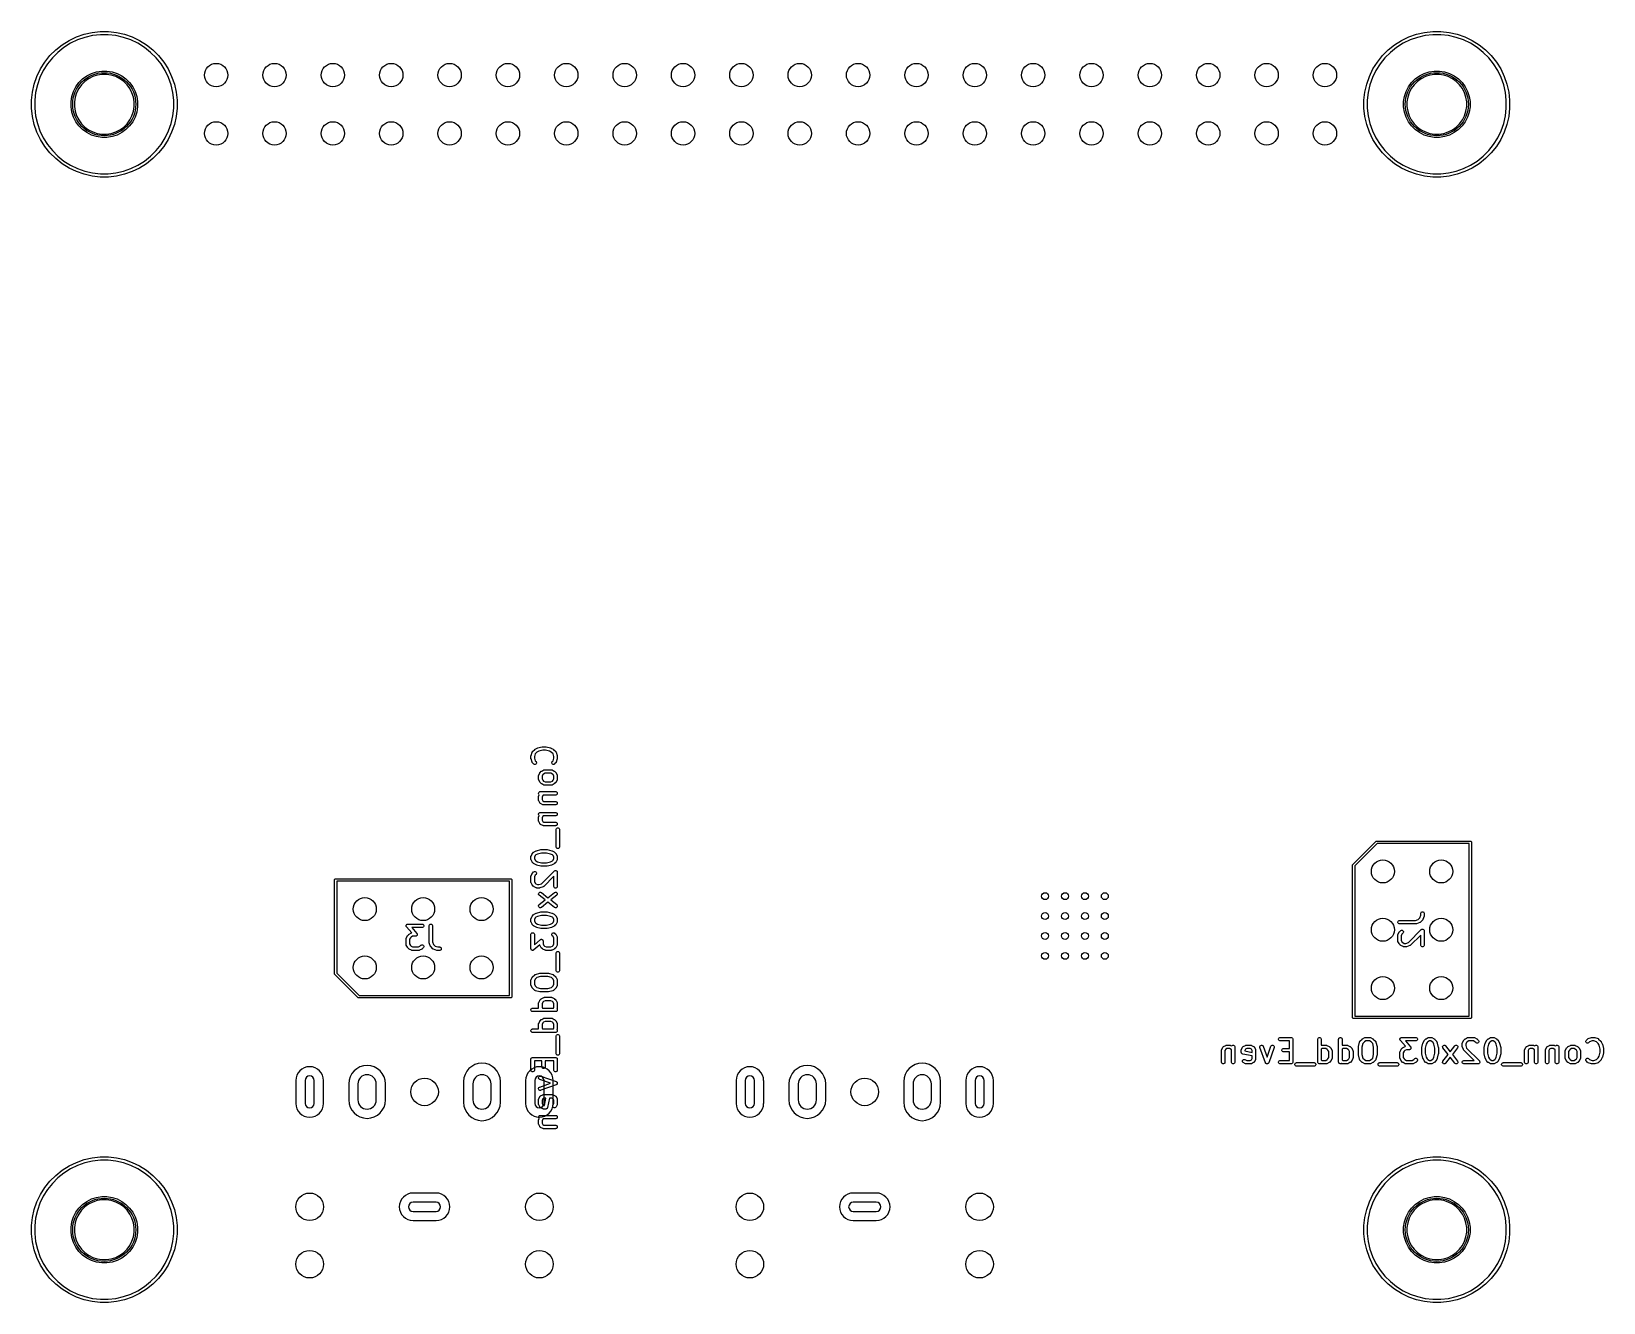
# Model space of a CAD drawing. Header units: inches. Extents: x 1.92 to 4.62, y -4.26 to -2.08.
import ezdxf

# ---------------------------------------------------------------- set-up
doc = ezdxf.new("R2010")
doc.units = ezdxf.units.IN
doc.header["$MEASUREMENT"] = 0
doc.layers.add('BLACK', color=250, linetype='CONTINUOUS')

msp = doc.modelspace()

# ---------------------------------------------------------------- linework, layer by layer
at = {"layer": 'BLACK', "linetype": 'CONTINUOUS'}
for p, q in [((1.9749, -2.1028), (1.9868, -2.0953)), ((1.9895, -2.1003), (1.9782, -2.1074)), ((1.9868, -2.0953), (1.9994, -2.0892)), ((2.0016, -2.0945), (1.9895, -2.1003)), ((1.9994, -2.0892), (2.0126, -2.0846)), ((2.0142, -2.0901), (2.0016, -2.0945)), ((2.0126, -2.0846), (2.0263, -2.0815)), ((2.0273, -2.0871), (2.0142, -2.0901)), ((2.0263, -2.0815), (2.0402, -2.0799)), ((2.0406, -2.0856), (2.0273, -2.0871)), ((2.0402, -2.0799), (2.0543, -2.0799)), ((2.0539, -2.0856), (2.0406, -2.0856)), ((2.0672, -2.0871), (2.0539, -2.0856)), ((2.0543, -2.0799), (2.0682, -2.0815)), ((2.0803, -2.0901), (2.0672, -2.0871)), ((2.0682, -2.0815), (2.0818, -2.0846)), ((2.0929, -2.0945), (2.0803, -2.0901)), ((2.0818, -2.0846), (2.0951, -2.0892)), ((2.1049, -2.1003), (2.0929, -2.0945)), ((2.0951, -2.0892), (2.1077, -2.0953)), ((2.1163, -2.1074), (2.1049, -2.1003)), ((2.1077, -2.0953), (2.1196, -2.1028)), ((4.2584, -2.1028), (4.2702, -2.0953)), ((4.273, -2.1003), (4.2617, -2.1074)), ((4.2702, -2.0953), (4.2829, -2.0892)), ((4.2851, -2.0945), (4.273, -2.1003)), ((4.2829, -2.0892), (4.2961, -2.0846)), ((4.2977, -2.0901), (4.2851, -2.0945)), ((4.2961, -2.0846), (4.3098, -2.0815)), ((4.3107, -2.0871), (4.2977, -2.0901)), ((4.3098, -2.0815), (4.3237, -2.0799)), ((4.324, -2.0856), (4.3107, -2.0871)), ((4.3237, -2.0799), (4.3377, -2.0799)), ((4.3374, -2.0856), (4.324, -2.0856)), ((4.3507, -2.0871), (4.3374, -2.0856)), ((4.3377, -2.0799), (4.3516, -2.0815)), ((4.3637, -2.0901), (4.3507, -2.0871)), ((4.3516, -2.0815), (4.3653, -2.0846)), ((4.3764, -2.0945), (4.3637, -2.0901)), ((4.3653, -2.0846), (4.3785, -2.0892)), ((4.3884, -2.1003), (4.3764, -2.0945)), ((4.3785, -2.0892), (4.3912, -2.0953)), ((4.3997, -2.1074), (4.3884, -2.1003)), ((4.3912, -2.0953), (4.403, -2.1028)), ((1.9453, -2.1324), (1.954, -2.1214)), ((1.9583, -2.1252), (1.95, -2.1357)), ((1.954, -2.1214), (1.964, -2.1115)), ((1.9678, -2.1158), (1.9583, -2.1252)), ((1.964, -2.1115), (1.9749, -2.1028)), ((1.9782, -2.1074), (1.9678, -2.1158)), ((2.1267, -2.1158), (2.1163, -2.1074)), ((2.1196, -2.1028), (2.1305, -2.1115)), ((2.1362, -2.1252), (2.1267, -2.1158)), ((2.1305, -2.1115), (2.1404, -2.1214)), ((2.1445, -2.1357), (2.1362, -2.1252)), ((2.1404, -2.1214), (2.1492, -2.1324)), ((4.2288, -2.1324), (4.2375, -2.1214)), ((4.2418, -2.1252), (4.2334, -2.1357)), ((4.2375, -2.1214), (4.2474, -2.1115)), ((4.2512, -2.1158), (4.2418, -2.1252)), ((4.2474, -2.1115), (4.2584, -2.1028)), ((4.2617, -2.1074), (4.2512, -2.1158)), ((4.4102, -2.1158), (4.3997, -2.1074)), ((4.403, -2.1028), (4.414, -2.1115)), ((4.4197, -2.1252), (4.4102, -2.1158)), ((4.414, -2.1115), (4.4239, -2.1214)), ((4.428, -2.1357), (4.4197, -2.1252)), ((4.4239, -2.1214), (4.4327, -2.1324)), ((1.9318, -2.1569), (1.9378, -2.1443)), ((1.9428, -2.147), (1.937, -2.1591)), ((1.9378, -2.1443), (1.9453, -2.1324)), ((1.95, -2.1357), (1.9428, -2.147)), ((2.0174, -2.1561), (2.0254, -2.152)), ((2.0254, -2.152), (2.0339, -2.1492)), ((2.0353, -2.1548), (2.0276, -2.1573)), ((2.0339, -2.1492), (2.0428, -2.1478)), ((2.0432, -2.1535), (2.0353, -2.1548)), ((2.0428, -2.1478), (2.0517, -2.1478)), ((2.0513, -2.1535), (2.0432, -2.1535)), ((2.0592, -2.1548), (2.0513, -2.1535)), ((2.0517, -2.1478), (2.0606, -2.1492)), ((2.0669, -2.1573), (2.0592, -2.1548)), ((2.0606, -2.1492), (2.0691, -2.152)), ((2.0691, -2.152), (2.0771, -2.1561)), ((2.1516, -2.147), (2.1445, -2.1357)), ((2.1492, -2.1324), (2.1566, -2.1443)), ((2.1574, -2.1591), (2.1516, -2.147)), ((2.1566, -2.1443), (2.1627, -2.1569)), ((4.2152, -2.1569), (4.2213, -2.1443)), ((4.2263, -2.147), (4.2205, -2.1591)), ((4.2213, -2.1443), (4.2288, -2.1324)), ((4.2334, -2.1357), (4.2263, -2.147)), ((4.3009, -2.1561), (4.3089, -2.152)), ((4.3089, -2.152), (4.3174, -2.1492)), ((4.3187, -2.1548), (4.3111, -2.1573)), ((4.3174, -2.1492), (4.3262, -2.1478)), ((4.3267, -2.1535), (4.3187, -2.1548)), ((4.3262, -2.1478), (4.3352, -2.1478)), ((4.3347, -2.1535), (4.3267, -2.1535)), ((4.3427, -2.1548), (4.3347, -2.1535)), ((4.3352, -2.1478), (4.344, -2.1492)), ((4.3504, -2.1573), (4.3427, -2.1548)), ((4.344, -2.1492), (4.3526, -2.152)), ((4.3526, -2.152), (4.3605, -2.1561)), ((4.4351, -2.147), (4.428, -2.1357)), ((4.4327, -2.1324), (4.4401, -2.1443)), ((4.4409, -2.1591), (4.4351, -2.147)), ((4.4401, -2.1443), (4.4462, -2.1569)), ((1.924, -2.1838), (1.9271, -2.1701)), ((1.9271, -2.1701), (1.9318, -2.1569)), ((1.9326, -2.1717), (1.9296, -2.1847)), ((1.937, -2.1591), (1.9326, -2.1717)), ((1.9945, -2.1829), (1.9986, -2.1749)), ((1.9986, -2.1749), (2.0038, -2.1676)), ((2.0035, -2.1779), (1.9998, -2.1851)), ((2.0082, -2.1714), (2.0035, -2.1779)), ((2.0038, -2.1676), (2.0102, -2.1613)), ((2.0139, -2.1657), (2.0082, -2.1714)), ((2.0102, -2.1613), (2.0174, -2.1561)), ((2.0204, -2.161), (2.0139, -2.1657)), ((2.0276, -2.1573), (2.0204, -2.161)), ((2.0741, -2.161), (2.0669, -2.1573)), ((2.0806, -2.1657), (2.0741, -2.161)), ((2.0771, -2.1561), (2.0843, -2.1613)), ((2.0863, -2.1714), (2.0806, -2.1657)), ((2.0843, -2.1613), (2.0907, -2.1676)), ((2.091, -2.1779), (2.0863, -2.1714)), ((2.0907, -2.1676), (2.0959, -2.1749)), ((2.0947, -2.1851), (2.091, -2.1779)), ((2.0959, -2.1749), (2.1, -2.1829)), ((2.1619, -2.1717), (2.1574, -2.1591)), ((2.1648, -2.1847), (2.1619, -2.1717)), ((2.1627, -2.1569), (2.1674, -2.1701)), ((2.1674, -2.1701), (2.1705, -2.1838)), ((4.2075, -2.1838), (4.2106, -2.1701)), ((4.2106, -2.1701), (4.2152, -2.1569)), ((4.2161, -2.1717), (4.2131, -2.1847)), ((4.2205, -2.1591), (4.2161, -2.1717)), ((4.278, -2.1829), (4.282, -2.1749)), ((4.282, -2.1749), (4.2873, -2.1676)), ((4.2869, -2.1779), (4.2833, -2.1851)), ((4.2917, -2.1714), (4.2869, -2.1779)), ((4.2873, -2.1676), (4.2936, -2.1613)), ((4.2974, -2.1657), (4.2917, -2.1714)), ((4.2936, -2.1613), (4.3009, -2.1561)), ((4.3039, -2.161), (4.2974, -2.1657)), ((4.3111, -2.1573), (4.3039, -2.161)), ((4.3575, -2.161), (4.3504, -2.1573)), ((4.3641, -2.1657), (4.3575, -2.161)), ((4.3605, -2.1561), (4.3678, -2.1613)), ((4.3697, -2.1714), (4.3641, -2.1657)), ((4.3678, -2.1613), (4.3741, -2.1676)), ((4.3745, -2.1779), (4.3697, -2.1714)), ((4.3741, -2.1676), (4.3794, -2.1749)), ((4.3781, -2.1851), (4.3745, -2.1779)), ((4.3794, -2.1749), (4.3834, -2.1829)), ((4.4453, -2.1717), (4.4409, -2.1591)), ((4.4483, -2.1847), (4.4453, -2.1717)), ((4.4462, -2.1569), (4.4508, -2.1701)), ((4.4508, -2.1701), (4.4539, -2.1838)), ((1.9224, -2.1977), (1.924, -2.1838)), ((1.9224, -2.198), (1.9224, -2.1977)), ((1.9224, -2.2117), (1.9224, -2.198)), ((1.9296, -2.1847), (1.9281, -2.198)), ((1.9281, -2.198), (1.9281, -2.2114)), ((1.9903, -2.2002), (1.9917, -2.1914)), ((1.9903, -2.2007), (1.9903, -2.2002)), ((1.9903, -2.2092), (1.9903, -2.2007)), ((1.9917, -2.1914), (1.9945, -2.1829)), ((1.9973, -2.1927), (1.9961, -2.2007)), ((1.9961, -2.2007), (1.9961, -2.2088)), ((1.9961, -2.2088), (1.9973, -2.2167)), ((1.9998, -2.1851), (1.9973, -2.1927)), ((2.0972, -2.1927), (2.0947, -2.1851)), ((2.0984, -2.2007), (2.0972, -2.1927)), ((2.0972, -2.2167), (2.0984, -2.2088)), ((2.0984, -2.2088), (2.0984, -2.2007)), ((2.1, -2.1829), (2.1028, -2.1914)), ((2.1028, -2.1914), (2.1042, -2.2002)), ((2.1042, -2.2002), (2.1042, -2.2092)), ((2.1663, -2.198), (2.1648, -2.1847)), ((2.1663, -2.2114), (2.1663, -2.198)), ((2.1705, -2.1838), (2.172, -2.1977)), ((2.172, -2.1977), (2.172, -2.2117)), ((4.2059, -2.1977), (4.2075, -2.1838)), ((4.2059, -2.198), (4.2059, -2.1977)), ((4.2059, -2.2117), (4.2059, -2.198)), ((4.2131, -2.1847), (4.2116, -2.198)), ((4.2116, -2.198), (4.2116, -2.2114)), ((4.2738, -2.2002), (4.2752, -2.1914)), ((4.2738, -2.2007), (4.2738, -2.2002)), ((4.2738, -2.2092), (4.2738, -2.2007)), ((4.2752, -2.1914), (4.278, -2.1829)), ((4.2808, -2.1927), (4.2795, -2.2007)), ((4.2795, -2.2007), (4.2795, -2.2088)), ((4.2795, -2.2088), (4.2808, -2.2167)), ((4.2833, -2.1851), (4.2808, -2.1927)), ((4.3806, -2.1927), (4.3781, -2.1851)), ((4.3819, -2.2007), (4.3806, -2.1927)), ((4.3806, -2.2167), (4.3819, -2.2088)), ((4.3819, -2.2088), (4.3819, -2.2007)), ((4.3834, -2.1829), (4.3862, -2.1914)), ((4.3862, -2.1914), (4.3876, -2.2002)), ((4.3876, -2.2002), (4.3876, -2.2092)), ((4.4498, -2.198), (4.4483, -2.1847)), ((4.4498, -2.2114), (4.4498, -2.198)), ((4.4539, -2.1838), (4.4555, -2.1977)), ((4.4555, -2.1977), (4.4555, -2.2117)), ((1.924, -2.2257), (1.9224, -2.2117)), ((1.9271, -2.2393), (1.924, -2.2257)), ((1.9281, -2.2114), (1.9296, -2.2247)), ((1.9296, -2.2247), (1.9326, -2.2377)), ((1.9917, -2.2181), (1.9903, -2.2092)), ((1.9945, -2.2266), (1.9917, -2.2181)), ((1.9986, -2.2346), (1.9945, -2.2266)), ((1.9973, -2.2167), (1.9998, -2.2244)), ((2.0038, -2.2418), (1.9986, -2.2346)), ((1.9998, -2.2244), (2.0035, -2.2315)), ((2.0035, -2.2315), (2.0082, -2.2381)), ((2.0863, -2.2381), (2.091, -2.2315)), ((2.0959, -2.2346), (2.0907, -2.2418)), ((2.091, -2.2315), (2.0947, -2.2244)), ((2.0947, -2.2244), (2.0972, -2.2167)), ((2.1, -2.2266), (2.0959, -2.2346)), ((2.1028, -2.2181), (2.1, -2.2266)), ((2.1042, -2.2092), (2.1028, -2.2181)), ((2.1619, -2.2377), (2.1648, -2.2247)), ((2.1648, -2.2247), (2.1663, -2.2114)), ((2.1705, -2.2257), (2.1674, -2.2393)), ((2.172, -2.2117), (2.1705, -2.2257)), ((4.2075, -2.2257), (4.2059, -2.2117)), ((4.2106, -2.2393), (4.2075, -2.2257)), ((4.2116, -2.2114), (4.2131, -2.2247)), ((4.2131, -2.2247), (4.2161, -2.2377)), ((4.2752, -2.2181), (4.2738, -2.2092)), ((4.278, -2.2266), (4.2752, -2.2181)), ((4.282, -2.2346), (4.278, -2.2266)), ((4.2808, -2.2167), (4.2833, -2.2244)), ((4.2873, -2.2418), (4.282, -2.2346)), ((4.2833, -2.2244), (4.2869, -2.2315)), ((4.2869, -2.2315), (4.2917, -2.2381)), ((4.3697, -2.2381), (4.3745, -2.2315)), ((4.3794, -2.2346), (4.3741, -2.2418)), ((4.3745, -2.2315), (4.3781, -2.2244)), ((4.3781, -2.2244), (4.3806, -2.2167)), ((4.3834, -2.2266), (4.3794, -2.2346)), ((4.3862, -2.2181), (4.3834, -2.2266)), ((4.3876, -2.2092), (4.3862, -2.2181)), ((4.4453, -2.2377), (4.4483, -2.2247)), ((4.4483, -2.2247), (4.4498, -2.2114)), ((4.4539, -2.2257), (4.4508, -2.2393)), ((4.4555, -2.2117), (4.4539, -2.2257)), ((1.9318, -2.2526), (1.9271, -2.2393)), ((1.9378, -2.2652), (1.9318, -2.2526)), ((1.9326, -2.2377), (1.937, -2.2504)), ((1.937, -2.2504), (1.9428, -2.2624)), ((1.9428, -2.2624), (1.95, -2.2737)), ((2.0102, -2.2481), (2.0038, -2.2418)), ((2.0082, -2.2381), (2.0139, -2.2438)), ((2.0174, -2.2534), (2.0102, -2.2481)), ((2.0139, -2.2438), (2.0204, -2.2485)), ((2.0254, -2.2575), (2.0174, -2.2534)), ((2.0204, -2.2485), (2.0276, -2.2522)), ((2.0339, -2.2602), (2.0254, -2.2575)), ((2.0276, -2.2522), (2.0353, -2.2546)), ((2.0428, -2.2616), (2.0339, -2.2602)), ((2.0353, -2.2546), (2.0432, -2.2559)), ((2.0517, -2.2616), (2.0428, -2.2616)), ((2.0432, -2.2559), (2.0513, -2.2559)), ((2.0513, -2.2559), (2.0592, -2.2546)), ((2.0606, -2.2602), (2.0517, -2.2616)), ((2.0592, -2.2546), (2.0669, -2.2522)), ((2.0691, -2.2575), (2.0606, -2.2602)), ((2.0669, -2.2522), (2.0741, -2.2485)), ((2.0771, -2.2534), (2.0691, -2.2575)), ((2.0741, -2.2485), (2.0806, -2.2438)), ((2.0843, -2.2481), (2.0771, -2.2534)), ((2.0806, -2.2438), (2.0863, -2.2381)), ((2.0907, -2.2418), (2.0843, -2.2481)), ((2.1445, -2.2737), (2.1516, -2.2624)), ((2.1516, -2.2624), (2.1574, -2.2504)), ((2.1627, -2.2526), (2.1566, -2.2652)), ((2.1574, -2.2504), (2.1619, -2.2377)), ((2.1674, -2.2393), (2.1627, -2.2526)), ((4.2152, -2.2526), (4.2106, -2.2393)), ((4.2213, -2.2652), (4.2152, -2.2526)), ((4.2161, -2.2377), (4.2205, -2.2504)), ((4.2205, -2.2504), (4.2263, -2.2624)), ((4.2263, -2.2624), (4.2334, -2.2737)), ((4.2936, -2.2481), (4.2873, -2.2418)), ((4.2917, -2.2381), (4.2974, -2.2438)), ((4.3009, -2.2534), (4.2936, -2.2481)), ((4.2974, -2.2438), (4.3039, -2.2485)), ((4.3089, -2.2575), (4.3009, -2.2534)), ((4.3039, -2.2485), (4.3111, -2.2522)), ((4.3174, -2.2602), (4.3089, -2.2575)), ((4.3111, -2.2522), (4.3187, -2.2546)), ((4.3262, -2.2616), (4.3174, -2.2602)), ((4.3187, -2.2546), (4.3267, -2.2559)), ((4.3352, -2.2616), (4.3262, -2.2616)), ((4.3267, -2.2559), (4.3347, -2.2559)), ((4.3347, -2.2559), (4.3427, -2.2546)), ((4.344, -2.2602), (4.3352, -2.2616)), ((4.3427, -2.2546), (4.3504, -2.2522)), ((4.3526, -2.2575), (4.344, -2.2602)), ((4.3504, -2.2522), (4.3575, -2.2485)), ((4.3605, -2.2534), (4.3526, -2.2575)), ((4.3575, -2.2485), (4.3641, -2.2438)), ((4.3678, -2.2481), (4.3605, -2.2534)), ((4.3641, -2.2438), (4.3697, -2.2381)), ((4.3741, -2.2418), (4.3678, -2.2481)), ((4.428, -2.2737), (4.4351, -2.2624)), ((4.4351, -2.2624), (4.4409, -2.2504)), ((4.4462, -2.2526), (4.4401, -2.2652)), ((4.4409, -2.2504), (4.4453, -2.2377)), ((4.4508, -2.2393), (4.4462, -2.2526)), ((1.9453, -2.2771), (1.9378, -2.2652)), ((1.954, -2.288), (1.9453, -2.2771)), ((1.95, -2.2737), (1.9583, -2.2842)), ((1.964, -2.2979), (1.954, -2.288)), ((1.9583, -2.2842), (1.9678, -2.2937)), ((2.1267, -2.2937), (2.1362, -2.2842)), ((2.1404, -2.288), (2.1305, -2.2979)), ((2.1362, -2.2842), (2.1445, -2.2737)), ((2.1492, -2.2771), (2.1404, -2.288)), ((2.1566, -2.2652), (2.1492, -2.2771)), ((4.2288, -2.2771), (4.2213, -2.2652)), ((4.2375, -2.288), (4.2288, -2.2771)), ((4.2334, -2.2737), (4.2418, -2.2842)), ((4.2474, -2.2979), (4.2375, -2.288)), ((4.2418, -2.2842), (4.2512, -2.2937)), ((4.4102, -2.2937), (4.4197, -2.2842)), ((4.4239, -2.288), (4.414, -2.2979)), ((4.4197, -2.2842), (4.428, -2.2737)), ((4.4327, -2.2771), (4.4239, -2.288)), ((4.4401, -2.2652), (4.4327, -2.2771)), ((1.9749, -2.3067), (1.964, -2.2979)), ((1.9678, -2.2937), (1.9782, -2.302)), ((1.9868, -2.3141), (1.9749, -2.3067)), ((1.9782, -2.302), (1.9895, -2.3091)), ((1.9994, -2.3202), (1.9868, -2.3141)), ((1.9895, -2.3091), (2.0016, -2.3149)), ((2.0016, -2.3149), (2.0142, -2.3193)), ((2.0803, -2.3193), (2.0929, -2.3149)), ((2.0929, -2.3149), (2.1049, -2.3091)), ((2.1077, -2.3141), (2.0951, -2.3202)), ((2.1049, -2.3091), (2.1163, -2.302)), ((2.1196, -2.3067), (2.1077, -2.3141)), ((2.1163, -2.302), (2.1267, -2.2937)), ((2.1305, -2.2979), (2.1196, -2.3067)), ((4.2584, -2.3067), (4.2474, -2.2979)), ((4.2512, -2.2937), (4.2617, -2.302)), ((4.2702, -2.3141), (4.2584, -2.3067)), ((4.2617, -2.302), (4.273, -2.3091)), ((4.2829, -2.3202), (4.2702, -2.3141)), ((4.273, -2.3091), (4.2851, -2.3149)), ((4.2851, -2.3149), (4.2977, -2.3193)), ((4.3637, -2.3193), (4.3764, -2.3149)), ((4.3764, -2.3149), (4.3884, -2.3091)), ((4.3912, -2.3141), (4.3785, -2.3202)), ((4.3884, -2.3091), (4.3997, -2.302)), ((4.403, -2.3067), (4.3912, -2.3141)), ((4.3997, -2.302), (4.4102, -2.2937)), ((4.414, -2.2979), (4.403, -2.3067)), ((2.0126, -2.3248), (1.9994, -2.3202)), ((2.0263, -2.328), (2.0126, -2.3248)), ((2.0142, -2.3193), (2.0273, -2.3223)), ((2.0402, -2.3295), (2.0263, -2.328)), ((2.0273, -2.3223), (2.0406, -2.3238)), ((2.0543, -2.3295), (2.0402, -2.3295)), ((2.0406, -2.3238), (2.0539, -2.3238)), ((2.0539, -2.3238), (2.0672, -2.3223)), ((2.0682, -2.328), (2.0543, -2.3295)), ((2.0672, -2.3223), (2.0803, -2.3193)), ((2.0818, -2.3248), (2.0682, -2.328)), ((2.0951, -2.3202), (2.0818, -2.3248)), ((4.2961, -2.3248), (4.2829, -2.3202)), ((4.3098, -2.328), (4.2961, -2.3248)), ((4.2977, -2.3193), (4.3107, -2.3223)), ((4.3237, -2.3295), (4.3098, -2.328)), ((4.3107, -2.3223), (4.324, -2.3238)), ((4.3377, -2.3295), (4.3237, -2.3295)), ((4.324, -2.3238), (4.3374, -2.3238)), ((4.3374, -2.3238), (4.3507, -2.3223)), ((4.3516, -2.328), (4.3377, -2.3295)), ((4.3507, -2.3223), (4.3637, -2.3193)), ((4.3653, -2.3248), (4.3516, -2.328)), ((4.3785, -2.3202), (4.3653, -2.3248)), ((2.7811, -3.3144), (2.7848, -3.3106)), ((2.7848, -3.3106), (2.7851, -3.3105)), ((2.7851, -3.3104), (2.7852, -3.3103)), ((2.7851, -3.3105), (2.7851, -3.3104)), ((2.7852, -3.3103), (2.7853, -3.3103)), ((2.7853, -3.3102), (2.7856, -3.3101)), ((2.7853, -3.3103), (2.7853, -3.3102)), ((2.7856, -3.3101), (2.7893, -3.3082)), ((2.7893, -3.3082), (2.7894, -3.3082)), ((2.7894, -3.3082), (2.7896, -3.3081)), ((2.7894, -3.3082), (2.7894, -3.3082)), ((2.7896, -3.3081), (2.7899, -3.308)), ((2.7899, -3.308), (2.7974, -3.3061)), ((2.7899, -3.308), (2.7899, -3.308)), ((2.7899, -3.308), (2.7899, -3.308)), ((2.7985, -3.3119), (2.7917, -3.3136)), ((2.7974, -3.3061), (2.7975, -3.3061)), ((2.7975, -3.3061), (2.7976, -3.3061)), ((2.7976, -3.3061), (2.7978, -3.3061)), ((2.7978, -3.3061), (2.798, -3.306)), ((2.798, -3.306), (2.7981, -3.306)), ((2.7981, -3.306), (2.7982, -3.306)), ((2.7982, -3.306), (2.8038, -3.306)), ((2.8034, -3.3119), (2.7985, -3.3119)), ((2.8103, -3.3136), (2.8034, -3.3119)), ((2.8038, -3.306), (2.8039, -3.306)), ((2.8039, -3.306), (2.8039, -3.306)), ((2.8039, -3.306), (2.8041, -3.3061)), ((2.8041, -3.3061), (2.8044, -3.3061)), ((2.8044, -3.3061), (2.8044, -3.3061)), ((2.8044, -3.3061), (2.8045, -3.3061)), ((2.8045, -3.3061), (2.812, -3.308)), ((2.812, -3.308), (2.812, -3.308)), ((2.812, -3.308), (2.8121, -3.308)), ((2.8121, -3.308), (2.8123, -3.3081)), ((2.8123, -3.3081), (2.8125, -3.3082)), ((2.8125, -3.3082), (2.8126, -3.3082)), ((2.8126, -3.3082), (2.8126, -3.3082)), ((2.8126, -3.3082), (2.8164, -3.3101)), ((2.8164, -3.3101), (2.8166, -3.3102)), ((2.8166, -3.3102), (2.8167, -3.3103)), ((2.8167, -3.3103), (2.8168, -3.3103)), ((2.8168, -3.3103), (2.8168, -3.3104)), ((2.8168, -3.3104), (2.8169, -3.3105)), ((2.8169, -3.3105), (2.8171, -3.3106)), ((2.8171, -3.3106), (2.8209, -3.3144)), ((2.7783, -3.3221), (2.7784, -3.3218)), ((2.7783, -3.3259), (2.7783, -3.3221)), ((2.7784, -3.3261), (2.7783, -3.3259)), ((2.7784, -3.3215), (2.7785, -3.3212)), ((2.7784, -3.3216), (2.7784, -3.3215)), ((2.7784, -3.3215), (2.7784, -3.3215)), ((2.7784, -3.3217), (2.7784, -3.3216)), ((2.7784, -3.3218), (2.7784, -3.3217)), ((2.7784, -3.3262), (2.7784, -3.3261)), ((2.7784, -3.3263), (2.7784, -3.3262)), ((2.7784, -3.3264), (2.7784, -3.3263)), ((2.7784, -3.3265), (2.7784, -3.3264)), ((2.7785, -3.3268), (2.7784, -3.3265)), ((2.7785, -3.3212), (2.7804, -3.3155)), ((2.7804, -3.3324), (2.7785, -3.3268)), ((2.7804, -3.3155), (2.7806, -3.315)), ((2.7806, -3.3329), (2.7804, -3.3324)), ((2.7806, -3.315), (2.7807, -3.3149)), ((2.7807, -3.333), (2.7806, -3.3329)), ((2.7807, -3.3148), (2.7811, -3.3144)), ((2.7807, -3.3149), (2.7807, -3.3148)), ((2.7807, -3.3331), (2.7807, -3.333)), ((2.7811, -3.3336), (2.7807, -3.3331)), ((2.783, -3.3354), (2.7811, -3.3336)), ((2.7834, -3.3358), (2.783, -3.3354)), ((2.7845, -3.3362), (2.7834, -3.3358)), ((2.7857, -3.3181), (2.7842, -3.3226)), ((2.7842, -3.3226), (2.7842, -3.3254)), ((2.7842, -3.3254), (2.7857, -3.3299)), ((2.7856, -3.3362), (2.7845, -3.3362)), ((2.7867, -3.3358), (2.7856, -3.3362)), ((2.7887, -3.3152), (2.7857, -3.3181)), ((2.7857, -3.3299), (2.7871, -3.3313)), ((2.7875, -3.335), (2.7867, -3.3358)), ((2.7871, -3.3313), (2.7875, -3.3317)), ((2.7875, -3.3317), (2.7879, -3.3328)), ((2.7879, -3.3339), (2.7875, -3.335)), ((2.7879, -3.3328), (2.7879, -3.3339)), ((2.7917, -3.3136), (2.7887, -3.3152)), ((2.8133, -3.3152), (2.8103, -3.3136)), ((2.8162, -3.3181), (2.8133, -3.3152)), ((2.814, -3.3328), (2.8145, -3.3317)), ((2.814, -3.3339), (2.814, -3.3328)), ((2.8145, -3.335), (2.814, -3.3339)), ((2.8145, -3.3317), (2.8148, -3.3313)), ((2.8153, -3.3358), (2.8145, -3.335)), ((2.8148, -3.3313), (2.8162, -3.3299)), ((2.8163, -3.3362), (2.8153, -3.3358)), ((2.8177, -3.3226), (2.8162, -3.3181)), ((2.8162, -3.3299), (2.8177, -3.3254)), ((2.8175, -3.3362), (2.8163, -3.3362)), ((2.8186, -3.3358), (2.8175, -3.3362)), ((2.8177, -3.3254), (2.8177, -3.3226)), ((2.819, -3.3354), (2.8186, -3.3358)), ((2.8209, -3.3336), (2.819, -3.3354)), ((2.8209, -3.3144), (2.8212, -3.3148)), ((2.8212, -3.3331), (2.8209, -3.3336)), ((2.8212, -3.3148), (2.8213, -3.3149)), ((2.8213, -3.333), (2.8212, -3.3331)), ((2.8213, -3.3149), (2.8214, -3.315)), ((2.8214, -3.3329), (2.8213, -3.333)), ((2.8214, -3.315), (2.8216, -3.3155)), ((2.8216, -3.3324), (2.8214, -3.3329)), ((2.8216, -3.3155), (2.8235, -3.3212)), ((2.8235, -3.3268), (2.8216, -3.3324)), ((2.8235, -3.3212), (2.8235, -3.3215)), ((2.8235, -3.3215), (2.8236, -3.3215)), ((2.8236, -3.3264), (2.8235, -3.3265)), ((2.8235, -3.3265), (2.8235, -3.3268)), ((2.8236, -3.3215), (2.8236, -3.3216)), ((2.8236, -3.3216), (2.8236, -3.3217)), ((2.8236, -3.3217), (2.8236, -3.3218)), ((2.8236, -3.3218), (2.8236, -3.3221)), ((2.8236, -3.3221), (2.8236, -3.3259)), ((2.8236, -3.3259), (2.8236, -3.3261)), ((2.8236, -3.3261), (2.8236, -3.3262)), ((2.8236, -3.3262), (2.8236, -3.3263)), ((2.8236, -3.3263), (2.8236, -3.3264)), ((2.7915, -3.3553), (2.7916, -3.3552)), ((2.7915, -3.3558), (2.7915, -3.3553)), ((2.7915, -3.3615), (2.7915, -3.3558)), ((2.7915, -3.362), (2.7915, -3.3615)), ((2.7916, -3.3621), (2.7915, -3.362)), ((2.7916, -3.3551), (2.7918, -3.3545)), ((2.7916, -3.3552), (2.7916, -3.3551)), ((2.7916, -3.3623), (2.7916, -3.3621)), ((2.7918, -3.3628), (2.7916, -3.3623)), ((2.7918, -3.3545), (2.7936, -3.3508)), ((2.7936, -3.3665), (2.7918, -3.3628)), ((2.7936, -3.3508), (2.7938, -3.3505)), ((2.7938, -3.3668), (2.7936, -3.3665)), ((2.7938, -3.3505), (2.7939, -3.3504)), ((2.7938, -3.3505), (2.7938, -3.3505)), ((2.7938, -3.3669), (2.7938, -3.3668)), ((2.7939, -3.3669), (2.7938, -3.3669)), ((2.7939, -3.3504), (2.794, -3.3503)), ((2.794, -3.367), (2.7939, -3.3669)), ((2.794, -3.3502), (2.7942, -3.35)), ((2.794, -3.3503), (2.794, -3.3502)), ((2.794, -3.3671), (2.794, -3.367)), ((2.7942, -3.3673), (2.794, -3.3671)), ((2.7942, -3.35), (2.7961, -3.3481)), ((2.7961, -3.3692), (2.7942, -3.3673)), ((2.7961, -3.3481), (2.7963, -3.348)), ((2.7963, -3.348), (2.7964, -3.3479)), ((2.7964, -3.3479), (2.7964, -3.3478)), ((2.7964, -3.3478), (2.7965, -3.3478)), ((2.7965, -3.3478), (2.7966, -3.3477)), ((2.7966, -3.3477), (2.7968, -3.3476)), ((2.7968, -3.3476), (2.8006, -3.3457)), ((2.7987, -3.3538), (2.7974, -3.3565)), ((2.7974, -3.3565), (2.7974, -3.3608)), ((2.7974, -3.3608), (2.7987, -3.3635)), ((2.7999, -3.3527), (2.7987, -3.3538)), ((2.7987, -3.3635), (2.7999, -3.3647)), ((2.8026, -3.3513), (2.7999, -3.3527)), ((2.7999, -3.3647), (2.8026, -3.366)), ((2.8006, -3.3457), (2.8011, -3.3455)), ((2.8011, -3.3455), (2.8012, -3.3455)), ((2.8012, -3.3455), (2.8013, -3.3455)), ((2.8013, -3.3455), (2.8019, -3.3454)), ((2.8019, -3.3454), (2.8132, -3.3454)), ((2.8125, -3.3513), (2.8026, -3.3513)), ((2.8026, -3.366), (2.8125, -3.366)), ((2.8152, -3.3527), (2.8125, -3.3513)), ((2.8125, -3.366), (2.8152, -3.3647)), ((2.8132, -3.3454), (2.8137, -3.3455)), ((2.8137, -3.3455), (2.8138, -3.3455)), ((2.8138, -3.3455), (2.8139, -3.3455)), ((2.8139, -3.3455), (2.8145, -3.3457)), ((2.8145, -3.3457), (2.8182, -3.3476)), ((2.8164, -3.3538), (2.8152, -3.3527)), ((2.8152, -3.3647), (2.8164, -3.3635)), ((2.8177, -3.3565), (2.8164, -3.3538)), ((2.8164, -3.3635), (2.8177, -3.3608)), ((2.8177, -3.3608), (2.8177, -3.3565)), ((2.8182, -3.3476), (2.8185, -3.3477)), ((2.8185, -3.3477), (2.8186, -3.3478)), ((2.8186, -3.3478), (2.8186, -3.3478)), ((2.8186, -3.3478), (2.8187, -3.3479)), ((2.8187, -3.3479), (2.8188, -3.348)), ((2.8188, -3.348), (2.819, -3.3481)), ((2.819, -3.3481), (2.8209, -3.35)), ((2.8209, -3.3673), (2.819, -3.3692)), ((2.8209, -3.35), (2.8211, -3.3502)), ((2.8211, -3.3671), (2.8209, -3.3673)), ((2.8211, -3.3502), (2.8211, -3.3503)), ((2.8211, -3.3503), (2.8212, -3.3504)), ((2.8212, -3.3669), (2.8211, -3.367)), ((2.8211, -3.367), (2.8211, -3.3671)), ((2.8212, -3.3504), (2.8212, -3.3505)), ((2.8212, -3.3505), (2.8213, -3.3505)), ((2.8213, -3.3668), (2.8212, -3.3669)), ((2.8212, -3.3669), (2.8212, -3.3669)), ((2.8213, -3.3505), (2.8214, -3.3508)), ((2.8214, -3.3665), (2.8213, -3.3668)), ((2.8214, -3.3508), (2.8233, -3.3545)), ((2.8233, -3.3628), (2.8214, -3.3665)), ((2.8233, -3.3545), (2.8235, -3.3551)), ((2.8235, -3.3623), (2.8233, -3.3628)), ((2.8235, -3.3551), (2.8235, -3.3552)), ((2.8235, -3.3552), (2.8236, -3.3553)), ((2.8236, -3.362), (2.8235, -3.3621)), ((2.8235, -3.3621), (2.8235, -3.3623)), ((2.8236, -3.3553), (2.8236, -3.3558)), ((2.8236, -3.3558), (2.8236, -3.3615)), ((2.8236, -3.3615), (2.8236, -3.362)), ((2.7915, -3.3853), (2.792, -3.3842)), ((2.7915, -3.3864), (2.7915, -3.3853)), ((2.792, -3.3875), (2.7915, -3.3864)), ((2.7915, -3.3909), (2.7916, -3.3908)), ((2.7915, -3.3915), (2.7915, -3.3909)), ((2.7915, -3.3971), (2.7915, -3.3915)), ((2.7916, -3.3907), (2.7918, -3.3901)), ((2.7916, -3.3908), (2.7916, -3.3907)), ((2.7918, -3.3901), (2.7927, -3.3882)), ((2.792, -3.3842), (2.7928, -3.3834)), ((2.7927, -3.3882), (2.792, -3.3875)), ((2.7928, -3.3834), (2.7938, -3.3829)), ((2.7938, -3.3829), (2.7944, -3.3829)), ((2.7944, -3.3829), (2.8207, -3.3829)), ((2.7963, -3.3694), (2.7961, -3.3692)), ((2.7964, -3.3694), (2.7963, -3.3694)), ((2.7964, -3.3695), (2.7964, -3.3694)), ((2.7965, -3.3696), (2.7964, -3.3695)), ((2.7966, -3.3696), (2.7965, -3.3696)), ((2.7968, -3.3697), (2.7966, -3.3696)), ((2.8006, -3.3716), (2.7968, -3.3697)), ((2.7987, -3.3895), (2.7974, -3.3922)), ((2.7974, -3.3922), (2.7974, -3.3964)), ((2.7994, -3.3888), (2.7987, -3.3895)), ((2.8207, -3.3888), (2.7994, -3.3888)), ((2.8011, -3.3718), (2.8006, -3.3716)), ((2.8012, -3.3718), (2.8011, -3.3718)), ((2.8013, -3.3719), (2.8012, -3.3718)), ((2.8019, -3.3719), (2.8013, -3.3719)), ((2.8132, -3.3719), (2.8019, -3.3719)), ((2.8137, -3.3719), (2.8132, -3.3719)), ((2.8138, -3.3718), (2.8137, -3.3719)), ((2.8139, -3.3718), (2.8138, -3.3718)), ((2.8145, -3.3716), (2.8139, -3.3718)), ((2.8182, -3.3697), (2.8145, -3.3716)), ((2.8185, -3.3696), (2.8182, -3.3697)), ((2.8186, -3.3696), (2.8185, -3.3696)), ((2.8187, -3.3694), (2.8186, -3.3695)), ((2.8186, -3.3695), (2.8186, -3.3696)), ((2.8188, -3.3694), (2.8187, -3.3694)), ((2.819, -3.3692), (2.8188, -3.3694)), ((2.8207, -3.3829), (2.8212, -3.3829)), ((2.8212, -3.3887), (2.8207, -3.3888)), ((2.8212, -3.3829), (2.8223, -3.3834)), ((2.8223, -3.3883), (2.8212, -3.3887)), ((2.8223, -3.3834), (2.8231, -3.3842)), ((2.8231, -3.3875), (2.8223, -3.3883)), ((2.8231, -3.3842), (2.8236, -3.3853)), ((2.8236, -3.3864), (2.8231, -3.3875)), ((2.8236, -3.3853), (2.8236, -3.3864)), ((2.7915, -3.3977), (2.7915, -3.3971)), ((2.7916, -3.3978), (2.7915, -3.3977)), ((2.7915, -3.4209), (2.792, -3.4198)), ((2.7915, -3.422), (2.7915, -3.4209)), ((2.7916, -3.3979), (2.7916, -3.3978)), ((2.7918, -3.3984), (2.7916, -3.3979)), ((2.7936, -3.4022), (2.7918, -3.3984)), ((2.792, -3.4198), (2.7928, -3.419)), ((2.7928, -3.419), (2.7938, -3.4186)), ((2.7937, -3.4023), (2.7936, -3.4022)), ((2.7938, -3.4024), (2.7937, -3.4023)), ((2.7937, -3.4023), (2.7937, -3.4023)), ((2.794, -3.4027), (2.7938, -3.4024)), ((2.7938, -3.4186), (2.7944, -3.4185)), ((2.7942, -3.4029), (2.794, -3.4027)), ((2.7945, -3.4032), (2.7942, -3.4029)), ((2.7944, -3.4185), (2.8207, -3.4185)), ((2.7948, -3.4034), (2.7945, -3.4032)), ((2.7949, -3.4034), (2.7948, -3.4034)), ((2.7948, -3.4034), (2.7948, -3.4034)), ((2.795, -3.4035), (2.7949, -3.4034)), ((2.7987, -3.4054), (2.795, -3.4035)), ((2.7974, -3.3964), (2.7985, -3.3986)), ((2.7985, -3.3986), (2.8007, -3.3998)), ((2.7993, -3.4056), (2.7987, -3.4054)), ((2.7994, -3.4056), (2.7993, -3.4056)), ((2.7995, -3.4056), (2.7994, -3.4056)), ((2.8, -3.4057), (2.7995, -3.4056)), ((2.8207, -3.4057), (2.8, -3.4057)), ((2.8007, -3.3998), (2.8207, -3.3998)), ((2.8207, -3.3998), (2.8212, -3.3998)), ((2.8212, -3.4056), (2.8207, -3.4057)), ((2.8207, -3.4185), (2.8212, -3.4186)), ((2.8212, -3.3998), (2.8223, -3.4003)), ((2.8223, -3.4052), (2.8212, -3.4056)), ((2.8212, -3.4186), (2.8223, -3.419)), ((2.8223, -3.4003), (2.8231, -3.4011)), ((2.8231, -3.4044), (2.8223, -3.4052)), ((2.8223, -3.419), (2.8231, -3.4198)), ((2.8231, -3.4011), (2.8236, -3.4021)), ((2.8236, -3.4033), (2.8231, -3.4044)), ((2.8231, -3.4198), (2.8236, -3.4209)), ((2.8236, -3.4021), (2.8236, -3.4033)), ((2.8236, -3.4209), (2.8236, -3.422)), ((2.792, -3.4231), (2.7915, -3.422)), ((2.7915, -3.4265), (2.7916, -3.4264)), ((2.7915, -3.4271), (2.7915, -3.4265)), ((2.7915, -3.4327), (2.7915, -3.4271)), ((2.7915, -3.4333), (2.7915, -3.4327)), ((2.7916, -3.4334), (2.7915, -3.4333)), ((2.7916, -3.4263), (2.7918, -3.4258)), ((2.7916, -3.4264), (2.7916, -3.4263)), ((2.7916, -3.4335), (2.7916, -3.4334)), ((2.7918, -3.434), (2.7916, -3.4335)), ((2.7918, -3.4258), (2.7927, -3.4239)), ((2.7936, -3.4378), (2.7918, -3.434)), ((2.7927, -3.4239), (2.792, -3.4231)), ((2.7937, -3.4379), (2.7936, -3.4378)), ((2.7938, -3.438), (2.7937, -3.4379)), ((2.7937, -3.4379), (2.7937, -3.4379)), ((2.794, -3.4383), (2.7938, -3.438)), ((2.7942, -3.4385), (2.794, -3.4383)), ((2.7945, -3.4388), (2.7942, -3.4385)), ((2.7948, -3.439), (2.7945, -3.4388)), ((2.7949, -3.439), (2.7948, -3.439)), ((2.7948, -3.439), (2.7948, -3.439)), ((2.795, -3.4391), (2.7949, -3.439)), ((2.7987, -3.441), (2.795, -3.4391)), ((2.7987, -3.4251), (2.7974, -3.4278)), ((2.7974, -3.4278), (2.7974, -3.432)), ((2.7974, -3.432), (2.7985, -3.4343)), ((2.7985, -3.4343), (2.8007, -3.4354)), ((2.7994, -3.4244), (2.7987, -3.4251)), ((2.7993, -3.4412), (2.7987, -3.441)), ((2.7994, -3.4412), (2.7993, -3.4412)), ((2.8207, -3.4244), (2.7994, -3.4244)), ((2.7995, -3.4412), (2.7994, -3.4412)), ((2.8, -3.4413), (2.7995, -3.4412)), ((2.8207, -3.4413), (2.8, -3.4413)), ((2.8007, -3.4354), (2.8207, -3.4354)), ((2.8212, -3.4244), (2.8207, -3.4244)), ((2.8207, -3.4354), (2.8212, -3.4354)), ((2.8212, -3.4412), (2.8207, -3.4413)), ((2.8223, -3.4239), (2.8212, -3.4244)), ((2.8212, -3.4354), (2.8223, -3.4359)), ((2.8223, -3.4408), (2.8212, -3.4412)), ((2.8215, -3.4471), (2.822, -3.4461)), ((2.8215, -3.4477), (2.8215, -3.4471)), ((2.8215, -3.4777), (2.8215, -3.4477)), ((2.822, -3.4461), (2.8228, -3.4453)), ((2.8231, -3.4231), (2.8223, -3.4239)), ((2.8223, -3.4359), (2.8231, -3.4367)), ((2.8231, -3.44), (2.8223, -3.4408)), ((2.8228, -3.4453), (2.8238, -3.4448)), ((2.8236, -3.422), (2.8231, -3.4231)), ((2.8231, -3.4367), (2.8236, -3.4378)), ((2.8236, -3.4389), (2.8231, -3.44)), ((2.8236, -3.4378), (2.8236, -3.4389)), ((2.8238, -3.4448), (2.825, -3.4448)), ((2.825, -3.4448), (2.8261, -3.4453)), ((2.8261, -3.4453), (2.8269, -3.4461)), ((2.8269, -3.4461), (2.8273, -3.4471)), ((2.8273, -3.4471), (2.8274, -3.4477)), ((2.8274, -3.4477), (2.8274, -3.4777)), ((4.1868, -3.5077), (4.2262, -3.4683)), ((4.2284, -3.4717), (4.1902, -3.5099)), ((4.2262, -3.4683), (4.2268, -3.4679)), ((4.2268, -3.4679), (4.2276, -3.4677)), ((4.2276, -3.4677), (4.3882, -3.4677)), ((4.3862, -3.4717), (4.2284, -3.4717)), ((4.3862, -3.7677), (4.3862, -3.4717)), ((4.3882, -3.4677), (4.3889, -3.4679)), ((4.3889, -3.4679), (4.39, -3.4689)), ((4.39, -3.4689), (4.3902, -3.4697)), ((4.3902, -3.4697), (4.3902, -3.7697)), ((2.7783, -3.4946), (2.7784, -3.494)), ((2.7783, -3.4983), (2.7783, -3.4946)), ((2.7784, -3.4989), (2.7783, -3.4983)), ((2.7784, -3.4938), (2.7787, -3.4933)), ((2.7784, -3.4939), (2.7784, -3.4938)), ((2.7784, -3.494), (2.7784, -3.4939)), ((2.7784, -3.499), (2.7784, -3.4989)), ((2.7784, -3.4991), (2.7784, -3.499)), ((2.7787, -3.4997), (2.7784, -3.4991)), ((2.7787, -3.4933), (2.7805, -3.4895)), ((2.7805, -3.5034), (2.7787, -3.4997)), ((2.7805, -3.4895), (2.7807, -3.4893)), ((2.7807, -3.4892), (2.7808, -3.4891)), ((2.7807, -3.4893), (2.7807, -3.4892)), ((2.7808, -3.4891), (2.7808, -3.489)), ((2.7808, -3.489), (2.7809, -3.489)), ((2.7809, -3.489), (2.7811, -3.4887)), ((2.7811, -3.4887), (2.783, -3.4869)), ((2.783, -3.4869), (2.7832, -3.4867)), ((2.7832, -3.4867), (2.7832, -3.4866)), ((2.7832, -3.4866), (2.7833, -3.4866)), ((2.7833, -3.4866), (2.7834, -3.4865)), ((2.7834, -3.4865), (2.7835, -3.4865)), ((2.7835, -3.4865), (2.7837, -3.4863)), ((2.7837, -3.4863), (2.7875, -3.4844)), ((2.7856, -3.4926), (2.7842, -3.4953)), ((2.7842, -3.4953), (2.7842, -3.4976)), ((2.7842, -3.4976), (2.7856, -3.5003)), ((2.7868, -3.4914), (2.7856, -3.4926)), ((2.7856, -3.5003), (2.7868, -3.5015)), ((2.7898, -3.4899), (2.7868, -3.4914)), ((2.7868, -3.5015), (2.7898, -3.503)), ((2.7875, -3.4844), (2.7878, -3.4843)), ((2.7875, -3.4844), (2.7875, -3.4844)), ((2.7875, -3.4844), (2.7875, -3.4844)), ((2.7878, -3.4843), (2.788, -3.4842)), ((2.788, -3.4842), (2.788, -3.4842)), ((2.788, -3.4842), (2.7881, -3.4842)), ((2.7881, -3.4842), (2.7956, -3.4823)), ((2.7967, -3.4882), (2.7898, -3.4899)), ((2.7956, -3.4823), (2.7957, -3.4823)), ((2.7957, -3.4823), (2.7957, -3.4823)), ((2.7957, -3.4823), (2.7959, -3.4823)), ((2.7959, -3.4823), (2.7961, -3.4823)), ((2.7961, -3.4823), (2.7962, -3.4823)), ((2.7962, -3.4823), (2.7963, -3.4823)), ((2.7963, -3.4823), (2.8057, -3.4823)), ((2.8053, -3.4882), (2.7967, -3.4882)), ((2.8121, -3.4899), (2.8053, -3.4882)), ((2.8057, -3.4823), (2.8058, -3.4823)), ((2.8058, -3.4823), (2.8058, -3.4823)), ((2.8058, -3.4823), (2.806, -3.4823)), ((2.806, -3.4823), (2.8062, -3.4823)), ((2.8062, -3.4823), (2.8063, -3.4823)), ((2.8063, -3.4823), (2.8064, -3.4823)), ((2.8064, -3.4823), (2.8139, -3.4842)), ((2.8152, -3.4914), (2.8121, -3.4899)), ((2.8121, -3.503), (2.8152, -3.5015)), ((2.8139, -3.4842), (2.8139, -3.4842)), ((2.8139, -3.4842), (2.8139, -3.4842)), ((2.8139, -3.4842), (2.8142, -3.4843)), ((2.8142, -3.4843), (2.8144, -3.4844)), ((2.8144, -3.4844), (2.8144, -3.4844)), ((2.8144, -3.4844), (2.8145, -3.4844)), ((2.8145, -3.4844), (2.8182, -3.4863)), ((2.8164, -3.4926), (2.8152, -3.4914)), ((2.8152, -3.5015), (2.8164, -3.5003)), ((2.8177, -3.4953), (2.8164, -3.4926)), ((2.8164, -3.5003), (2.8177, -3.4976)), ((2.8177, -3.4976), (2.8177, -3.4953)), ((2.8182, -3.4863), (2.8185, -3.4865)), ((2.8185, -3.4865), (2.8186, -3.4865)), ((2.8186, -3.4865), (2.8186, -3.4866)), ((2.8186, -3.4866), (2.8187, -3.4866)), ((2.8187, -3.4866), (2.8188, -3.4867)), ((2.8188, -3.4867), (2.819, -3.4869)), ((2.819, -3.4869), (2.8209, -3.4887)), ((2.8209, -3.4887), (2.8211, -3.489)), ((2.8211, -3.489), (2.8211, -3.489)), ((2.8211, -3.489), (2.8212, -3.4891)), ((2.8212, -3.4891), (2.8212, -3.4892)), ((2.8212, -3.4892), (2.8213, -3.4893)), ((2.8213, -3.4893), (2.8214, -3.4895)), ((2.8214, -3.4895), (2.8233, -3.4933)), ((2.8233, -3.4997), (2.8214, -3.5034)), ((2.8215, -3.4783), (2.8215, -3.4777)), ((2.822, -3.4793), (2.8215, -3.4783)), ((2.8228, -3.4802), (2.822, -3.4793)), ((2.8238, -3.4806), (2.8228, -3.4802)), ((2.8233, -3.4933), (2.8235, -3.4938)), ((2.8235, -3.4991), (2.8233, -3.4997)), ((2.8235, -3.4938), (2.8235, -3.4939)), ((2.8235, -3.4939), (2.8236, -3.494)), ((2.8236, -3.4989), (2.8235, -3.499)), ((2.8235, -3.499), (2.8235, -3.4991)), ((2.8236, -3.494), (2.8236, -3.4946)), ((2.8236, -3.4946), (2.8236, -3.4983)), ((2.8236, -3.4983), (2.8236, -3.4989)), ((2.825, -3.4806), (2.8238, -3.4806)), ((2.8261, -3.4802), (2.825, -3.4806)), ((2.8269, -3.4793), (2.8261, -3.4802)), ((2.8273, -3.4783), (2.8269, -3.4793)), ((2.8274, -3.4777), (2.8273, -3.4783)), ((2.7783, -3.5283), (2.7784, -3.5278)), ((2.7783, -3.5377), (2.7783, -3.5283)), ((2.7784, -3.5275), (2.7787, -3.527)), ((2.7784, -3.5277), (2.7784, -3.5275)), ((2.7784, -3.5278), (2.7784, -3.5277)), ((2.7787, -3.527), (2.7805, -3.5233)), ((2.7807, -3.5036), (2.7805, -3.5034)), ((2.7805, -3.5233), (2.7807, -3.523)), ((2.7807, -3.5037), (2.7807, -3.5036)), ((2.7808, -3.5038), (2.7807, -3.5037)), ((2.7807, -3.523), (2.7807, -3.5229)), ((2.7807, -3.5229), (2.7808, -3.5229)), ((2.7808, -3.5039), (2.7808, -3.5038)), ((2.7809, -3.5039), (2.7808, -3.5039)), ((2.7808, -3.5228), (2.7809, -3.5227)), ((2.7808, -3.5229), (2.7808, -3.5228)), ((2.7811, -3.5042), (2.7809, -3.5039)), ((2.7809, -3.5227), (2.7811, -3.5225)), ((2.783, -3.506), (2.7811, -3.5042)), ((2.7811, -3.5225), (2.783, -3.5206)), ((2.7832, -3.5062), (2.783, -3.506)), ((2.783, -3.5206), (2.7834, -3.5202)), ((2.7832, -3.5063), (2.7832, -3.5062)), ((2.7833, -3.5063), (2.7832, -3.5063)), ((2.7834, -3.5064), (2.7833, -3.5063)), ((2.7835, -3.5064), (2.7834, -3.5064)), ((2.7834, -3.5202), (2.7845, -3.5198)), ((2.7837, -3.5066), (2.7835, -3.5064)), ((2.7875, -3.5085), (2.7837, -3.5066)), ((2.7856, -3.5263), (2.7842, -3.529)), ((2.7842, -3.529), (2.7842, -3.537)), ((2.7845, -3.5198), (2.7856, -3.5198)), ((2.7856, -3.5198), (2.7867, -3.5202)), ((2.7871, -3.5248), (2.7856, -3.5263)), ((2.7867, -3.5202), (2.7875, -3.5211)), ((2.7875, -3.5243), (2.7871, -3.5248)), ((2.7878, -3.5086), (2.7875, -3.5085)), ((2.7875, -3.5085), (2.7875, -3.5085)), ((2.7875, -3.5085), (2.7875, -3.5085)), ((2.7875, -3.5211), (2.7879, -3.5221)), ((2.7879, -3.5233), (2.7875, -3.5243)), ((2.788, -3.5087), (2.7878, -3.5086)), ((2.7879, -3.5221), (2.7879, -3.5233)), ((2.7881, -3.5087), (2.788, -3.5087)), ((2.788, -3.5087), (2.788, -3.5087)), ((2.7956, -3.5106), (2.7881, -3.5087)), ((2.7898, -3.503), (2.7967, -3.5048)), ((2.7957, -3.5106), (2.7956, -3.5106)), ((2.7959, -3.5106), (2.7957, -3.5106)), ((2.7957, -3.5106), (2.7957, -3.5106)), ((2.7961, -3.5107), (2.7959, -3.5106)), ((2.7962, -3.5106), (2.7961, -3.5107)), ((2.7963, -3.5107), (2.7962, -3.5106)), ((2.8057, -3.5107), (2.7963, -3.5107)), ((2.7966, -3.5407), (2.8186, -3.5187)), ((2.7967, -3.5048), (2.8053, -3.5048)), ((2.8177, -3.528), (2.8003, -3.5454)), ((2.8053, -3.5048), (2.8121, -3.503)), ((2.8058, -3.5106), (2.8057, -3.5107)), ((2.806, -3.5106), (2.8058, -3.5107)), ((2.8058, -3.5107), (2.8058, -3.5106)), ((2.8062, -3.5106), (2.806, -3.5106)), ((2.8063, -3.5106), (2.8062, -3.5106)), ((2.8064, -3.5106), (2.8063, -3.5106)), ((2.8139, -3.5087), (2.8064, -3.5106)), ((2.8142, -3.5086), (2.8139, -3.5087)), ((2.8139, -3.5087), (2.8139, -3.5087)), ((2.8139, -3.5087), (2.8139, -3.5087)), ((2.8144, -3.5085), (2.8142, -3.5086)), ((2.8145, -3.5085), (2.8144, -3.5085)), ((2.8144, -3.5085), (2.8144, -3.5085)), ((2.8182, -3.5066), (2.8145, -3.5085)), ((2.8177, -3.5452), (2.8177, -3.528)), ((2.8185, -3.5064), (2.8182, -3.5066)), ((2.8186, -3.5064), (2.8185, -3.5064)), ((2.8187, -3.5063), (2.8186, -3.5063)), ((2.8186, -3.5063), (2.8186, -3.5064)), ((2.8186, -3.5187), (2.819, -3.5184)), ((2.8188, -3.5062), (2.8187, -3.5063)), ((2.819, -3.506), (2.8188, -3.5062)), ((2.8209, -3.5042), (2.819, -3.506)), ((2.819, -3.5184), (2.8198, -3.5181)), ((2.8198, -3.5181), (2.8201, -3.5179)), ((2.8201, -3.5179), (2.8212, -3.5179)), ((2.8211, -3.5039), (2.8209, -3.5042)), ((2.8212, -3.5038), (2.8211, -3.5039)), ((2.8211, -3.5039), (2.8211, -3.5039)), ((2.8213, -3.5036), (2.8212, -3.5037)), ((2.8212, -3.5037), (2.8212, -3.5038)), ((2.8212, -3.5179), (2.8223, -3.5184)), ((2.8214, -3.5034), (2.8213, -3.5036)), ((2.8223, -3.5184), (2.8231, -3.5192)), ((2.8231, -3.5192), (2.8234, -3.5198)), ((2.8234, -3.5198), (2.8236, -3.5203)), ((2.8236, -3.5203), (2.8236, -3.5208)), ((2.8236, -3.5208), (2.8236, -3.5452)), ((4.1862, -3.5091), (4.1864, -3.5083)), ((4.1862, -3.7697), (4.1862, -3.5091)), ((4.1864, -3.5083), (4.1868, -3.5077)), ((4.1902, -3.5099), (4.1902, -3.7677)), ((2.4417, -3.5343), (2.4419, -3.5335)), ((2.4417, -3.6949), (2.4417, -3.5343)), ((2.4419, -3.5335), (2.4429, -3.5324)), ((2.4429, -3.5324), (2.4437, -3.5323)), ((2.4437, -3.5323), (2.7437, -3.5323)), ((2.4457, -3.5362), (2.4457, -3.6941)), ((2.7417, -3.5362), (2.4457, -3.5362)), ((2.7417, -3.7323), (2.7417, -3.5362)), ((2.7437, -3.5323), (2.7445, -3.5324)), ((2.7445, -3.5324), (2.7455, -3.5335)), ((2.7455, -3.5335), (2.7457, -3.5343)), ((2.7457, -3.5343), (2.7457, -3.7343)), ((2.7784, -3.5383), (2.7783, -3.5377)), ((2.7784, -3.5384), (2.7784, -3.5383)), ((2.7784, -3.5385), (2.7784, -3.5384)), ((2.7787, -3.539), (2.7784, -3.5385)), ((2.7805, -3.5428), (2.7787, -3.539)), ((2.7807, -3.543), (2.7805, -3.5428)), ((2.7807, -3.5431), (2.7807, -3.543)), ((2.7808, -3.5432), (2.7807, -3.5431)), ((2.7808, -3.5433), (2.7808, -3.5432)), ((2.7809, -3.5433), (2.7808, -3.5433)), ((2.7811, -3.5435), (2.7809, -3.5433)), ((2.783, -3.5454), (2.7811, -3.5435)), ((2.7832, -3.5456), (2.783, -3.5454)), ((2.7832, -3.5457), (2.7832, -3.5456)), ((2.7833, -3.5457), (2.7832, -3.5457)), ((2.7834, -3.5458), (2.7833, -3.5457)), ((2.7835, -3.5458), (2.7834, -3.5458)), ((2.7837, -3.546), (2.7835, -3.5458)), ((2.7875, -3.5478), (2.7837, -3.546)), ((2.7842, -3.537), (2.7856, -3.5397)), ((2.7856, -3.5397), (2.7868, -3.5409)), ((2.7868, -3.5409), (2.7895, -3.5422)), ((2.788, -3.548), (2.7875, -3.5478)), ((2.7881, -3.5481), (2.788, -3.548)), ((2.7882, -3.5481), (2.7881, -3.5481)), ((2.7888, -3.5482), (2.7882, -3.5481)), ((2.7925, -3.5482), (2.7888, -3.5482)), ((2.7895, -3.5422), (2.7921, -3.5422)), ((2.7921, -3.5422), (2.7966, -3.5407)), ((2.7928, -3.5481), (2.7925, -3.5482)), ((2.7925, -3.5561), (2.7935, -3.5555)), ((2.7929, -3.5481), (2.7928, -3.5481)), ((2.793, -3.5481), (2.7929, -3.5481)), ((2.7931, -3.5481), (2.793, -3.5481)), ((2.7932, -3.5481), (2.7931, -3.5481)), ((2.7935, -3.548), (2.7932, -3.5481)), ((2.7991, -3.5461), (2.7935, -3.548)), ((2.7935, -3.5555), (2.7946, -3.5554)), ((2.7946, -3.5554), (2.7958, -3.5557)), ((2.7958, -3.5557), (2.7962, -3.556)), ((2.7962, -3.556), (2.8075, -3.5649)), ((2.7996, -3.5459), (2.7991, -3.5461)), ((2.7997, -3.5458), (2.7996, -3.5459)), ((2.7998, -3.5458), (2.7997, -3.5458)), ((2.8003, -3.5454), (2.7998, -3.5458)), ((2.8075, -3.5649), (2.8188, -3.556)), ((2.8178, -3.5458), (2.8177, -3.5452)), ((2.8182, -3.5468), (2.8178, -3.5458)), ((2.819, -3.5477), (2.8182, -3.5468)), ((2.8188, -3.556), (2.8193, -3.5557)), ((2.8201, -3.5481), (2.819, -3.5477)), ((2.8193, -3.5557), (2.8204, -3.5554)), ((2.8212, -3.5481), (2.8201, -3.5481)), ((2.8204, -3.5554), (2.8216, -3.5555)), ((2.8223, -3.5477), (2.8212, -3.5481)), ((2.8216, -3.5555), (2.8226, -3.5561)), ((2.8231, -3.5468), (2.8223, -3.5477)), ((2.8236, -3.5458), (2.8231, -3.5468)), ((2.8236, -3.5452), (2.8236, -3.5458)), ((2.7915, -3.5581), (2.7918, -3.557)), ((2.7916, -3.5592), (2.7915, -3.5581)), ((2.7915, -3.5792), (2.7916, -3.578)), ((2.7918, -3.5803), (2.7915, -3.5792)), ((2.7922, -3.5602), (2.7916, -3.5592)), ((2.7916, -3.578), (2.7922, -3.577)), ((2.7918, -3.557), (2.7925, -3.5561)), ((2.7925, -3.5812), (2.7918, -3.5803)), ((2.7926, -3.5606), (2.7922, -3.5602)), ((2.7922, -3.577), (2.7926, -3.5766)), ((2.7935, -3.5818), (2.7925, -3.5812)), ((2.8028, -3.5686), (2.7926, -3.5606)), ((2.7926, -3.5766), (2.8028, -3.5686)), ((2.7946, -3.5819), (2.7935, -3.5818)), ((2.7958, -3.5816), (2.7946, -3.5819)), ((2.7962, -3.5813), (2.7958, -3.5816)), ((2.8075, -3.5724), (2.7962, -3.5813)), ((2.8188, -3.5813), (2.8075, -3.5724)), ((2.8225, -3.5606), (2.8123, -3.5686)), ((2.8123, -3.5686), (2.8225, -3.5766)), ((2.8193, -3.5816), (2.8188, -3.5813)), ((2.8204, -3.5819), (2.8193, -3.5816)), ((2.8216, -3.5818), (2.8204, -3.5819)), ((2.8226, -3.5812), (2.8216, -3.5818)), ((2.8229, -3.5602), (2.8225, -3.5606)), ((2.8225, -3.5766), (2.8229, -3.577)), ((2.8226, -3.5561), (2.8233, -3.557)), ((2.8233, -3.5803), (2.8226, -3.5812)), ((2.8235, -3.5592), (2.8229, -3.5602)), ((2.8229, -3.577), (2.8235, -3.578)), ((2.8233, -3.557), (2.8236, -3.5581)), ((2.8236, -3.5792), (2.8233, -3.5803)), ((2.8236, -3.5581), (2.8235, -3.5592)), ((2.8235, -3.578), (2.8236, -3.5792)), ((2.5664, -3.6101), (2.5669, -3.6099)), ((2.5669, -3.6099), (2.567, -3.6099)), ((2.567, -3.6099), (2.5671, -3.6099)), ((2.5671, -3.6099), (2.5675, -3.6098)), ((2.5671, -3.6099), (2.5671, -3.6099)), ((2.5675, -3.6098), (2.5918, -3.6098)), ((2.5918, -3.6098), (2.5924, -3.6099)), ((2.5924, -3.6099), (2.5935, -3.6103)), ((2.6052, -3.6103), (2.6062, -3.6099)), ((2.6062, -3.6099), (2.6074, -3.6099)), ((2.6074, -3.6099), (2.6085, -3.6103)), ((2.7783, -3.6014), (2.7784, -3.6009)), ((2.7783, -3.6052), (2.7783, -3.6014)), ((2.7784, -3.6058), (2.7783, -3.6052)), ((2.7784, -3.6007), (2.7787, -3.6001)), ((2.7784, -3.6008), (2.7784, -3.6007)), ((2.7784, -3.6009), (2.7784, -3.6008)), ((2.7784, -3.6059), (2.7784, -3.6058)), ((2.7784, -3.606), (2.7784, -3.6059)), ((2.7787, -3.6065), (2.7784, -3.606)), ((2.7787, -3.6001), (2.7805, -3.5964)), ((2.7805, -3.6103), (2.7787, -3.6065)), ((2.7805, -3.5964), (2.7807, -3.5961)), ((2.7807, -3.5961), (2.7808, -3.596)), ((2.7807, -3.5961), (2.7807, -3.5961)), ((2.7808, -3.5959), (2.7809, -3.5958)), ((2.7808, -3.596), (2.7808, -3.5959)), ((2.7809, -3.5958), (2.7811, -3.5956)), ((2.7811, -3.5956), (2.783, -3.5937)), ((2.783, -3.5937), (2.7832, -3.5935)), ((2.7832, -3.5935), (2.7833, -3.5934)), ((2.7832, -3.5935), (2.7832, -3.5935)), ((2.7833, -3.5934), (2.7834, -3.5934)), ((2.7834, -3.5934), (2.7835, -3.5933)), ((2.7835, -3.5933), (2.7837, -3.5932)), ((2.7837, -3.5932), (2.7875, -3.5913)), ((2.7856, -3.5994), (2.7842, -3.6021)), ((2.7842, -3.6021), (2.7842, -3.6045)), ((2.7842, -3.6045), (2.7856, -3.6072)), ((2.7868, -3.5982), (2.7856, -3.5994)), ((2.7856, -3.6072), (2.7868, -3.6084)), ((2.7898, -3.5967), (2.7868, -3.5982)), ((2.7868, -3.6084), (2.7898, -3.6099)), ((2.7875, -3.5913), (2.7878, -3.5912)), ((2.7875, -3.5913), (2.7875, -3.5913)), ((2.7875, -3.5913), (2.7875, -3.5913)), ((2.7878, -3.5912), (2.788, -3.5911)), ((2.788, -3.5911), (2.788, -3.5911)), ((2.788, -3.5911), (2.7881, -3.5911)), ((2.7881, -3.5911), (2.7956, -3.5892)), ((2.7967, -3.595), (2.7898, -3.5967)), ((2.7898, -3.6099), (2.7967, -3.6116)), ((2.7956, -3.5892), (2.7957, -3.5892)), ((2.7957, -3.5892), (2.7957, -3.5892)), ((2.7957, -3.5892), (2.7959, -3.5892)), ((2.7959, -3.5892), (2.7961, -3.5891)), ((2.7961, -3.5891), (2.7962, -3.5891)), ((2.7962, -3.5891), (2.7963, -3.5891)), ((2.7963, -3.5891), (2.8057, -3.5891)), ((2.8053, -3.595), (2.7967, -3.595)), ((2.8121, -3.5967), (2.8053, -3.595)), ((2.8053, -3.6116), (2.8121, -3.6099)), ((2.8057, -3.5891), (2.8058, -3.5891)), ((2.8058, -3.5891), (2.8058, -3.5891)), ((2.8058, -3.5891), (2.806, -3.5892)), ((2.806, -3.5892), (2.8062, -3.5892)), ((2.8062, -3.5892), (2.8063, -3.5892)), ((2.8063, -3.5892), (2.8064, -3.5892)), ((2.8064, -3.5892), (2.8139, -3.5911)), ((2.8152, -3.5982), (2.8121, -3.5967)), ((2.8121, -3.6099), (2.8152, -3.6084)), ((2.8139, -3.5911), (2.8139, -3.5911)), ((2.8139, -3.5911), (2.8139, -3.5911)), ((2.8139, -3.5911), (2.8142, -3.5912)), ((2.8142, -3.5912), (2.8144, -3.5913)), ((2.8144, -3.5913), (2.8144, -3.5913)), ((2.8144, -3.5913), (2.8145, -3.5913)), ((2.8145, -3.5913), (2.8182, -3.5932)), ((2.8164, -3.5994), (2.8152, -3.5982)), ((2.8152, -3.6084), (2.8164, -3.6072)), ((2.8177, -3.6021), (2.8164, -3.5994)), ((2.8164, -3.6072), (2.8177, -3.6045)), ((2.8177, -3.6045), (2.8177, -3.6021)), ((2.8182, -3.5932), (2.8185, -3.5933)), ((2.8185, -3.5933), (2.8186, -3.5934)), ((2.8186, -3.5934), (2.8186, -3.5934)), ((2.8186, -3.5934), (2.8187, -3.5935)), ((2.8187, -3.5935), (2.8188, -3.5935)), ((2.8188, -3.5935), (2.819, -3.5937)), ((2.819, -3.5937), (2.8209, -3.5956)), ((2.8209, -3.5956), (2.8211, -3.5958)), ((2.8211, -3.5958), (2.8211, -3.5959)), ((2.8211, -3.5959), (2.8212, -3.596)), ((2.8212, -3.596), (2.8212, -3.5961)), ((2.8212, -3.5961), (2.8213, -3.5961)), ((2.8213, -3.5961), (2.8214, -3.5964)), ((2.8214, -3.5964), (2.8233, -3.6001)), ((2.8233, -3.6065), (2.8214, -3.6103)), ((2.8233, -3.6001), (2.8235, -3.6007)), ((2.8235, -3.606), (2.8233, -3.6065)), ((2.8235, -3.6007), (2.8235, -3.6008)), ((2.8235, -3.6008), (2.8236, -3.6009)), ((2.8236, -3.6058), (2.8235, -3.6059)), ((2.8235, -3.6059), (2.8235, -3.606)), ((2.8236, -3.6009), (2.8236, -3.6014)), ((2.8236, -3.6014), (2.8236, -3.6052)), ((2.8236, -3.6052), (2.8236, -3.6058)), ((4.2638, -3.606), (4.2643, -3.6049)), ((4.2638, -3.6071), (4.2638, -3.606)), ((4.2643, -3.6082), (4.2638, -3.6071)), ((4.2643, -3.6049), (4.2651, -3.6041)), ((4.2651, -3.609), (4.2643, -3.6082)), ((4.2651, -3.6041), (4.2661, -3.6037)), ((4.2661, -3.6095), (4.2651, -3.609)), ((4.2661, -3.6037), (4.2667, -3.6036)), ((4.2667, -3.6095), (4.2661, -3.6095)), ((4.2667, -3.6036), (4.2944, -3.6036)), ((4.2948, -3.6095), (4.2667, -3.6095)), ((4.2944, -3.6036), (4.2989, -3.6021)), ((4.2951, -3.6095), (4.2948, -3.6095)), ((4.2952, -3.6095), (4.2951, -3.6095)), ((4.2953, -3.6095), (4.2952, -3.6095)), ((4.2954, -3.6095), (4.2953, -3.6095)), ((4.2955, -3.6094), (4.2954, -3.6095)), ((4.2958, -3.6094), (4.2955, -3.6094)), ((4.3014, -3.6075), (4.2958, -3.6094)), ((4.2989, -3.6021), (4.3016, -3.5993)), ((4.3019, -3.6073), (4.3014, -3.6075)), ((4.3016, -3.5993), (4.3031, -3.5948)), ((4.302, -3.6072), (4.3019, -3.6073)), ((4.3021, -3.6071), (4.302, -3.6072)), ((4.3026, -3.6068), (4.3021, -3.6071)), ((4.3063, -3.603), (4.3026, -3.6068)), ((4.3031, -3.5916), (4.3032, -3.591)), ((4.3031, -3.5948), (4.3031, -3.5916)), ((4.3032, -3.591), (4.3036, -3.5899)), ((4.3036, -3.5899), (4.3045, -3.5891)), ((4.3045, -3.5891), (4.3055, -3.5887)), ((4.3055, -3.5887), (4.3067, -3.5887)), ((4.3067, -3.6026), (4.3063, -3.603)), ((4.3067, -3.5887), (4.3077, -3.5891)), ((4.3068, -3.6024), (4.3067, -3.6025)), ((4.3067, -3.6025), (4.3067, -3.6026)), ((4.307, -3.6019), (4.3068, -3.6024)), ((4.3089, -3.5962), (4.307, -3.6019)), ((4.3077, -3.5891), (4.3086, -3.5899)), ((4.3086, -3.5899), (4.309, -3.591)), ((4.309, -3.596), (4.3089, -3.5962)), ((4.309, -3.591), (4.309, -3.5916)), ((4.309, -3.5916), (4.309, -3.5953)), ((4.309, -3.5953), (4.309, -3.5956)), ((4.309, -3.5956), (4.309, -3.5957)), ((4.309, -3.5957), (4.309, -3.5958)), ((4.309, -3.5958), (4.309, -3.5959)), ((4.309, -3.5959), (4.309, -3.596)), ((2.5645, -3.6132), (2.5646, -3.6127)), ((2.5646, -3.6133), (2.5645, -3.6132)), ((2.5645, -3.6353), (2.5646, -3.6347)), ((2.5645, -3.6447), (2.5645, -3.6353)), ((2.5646, -3.612), (2.5648, -3.6116)), ((2.5646, -3.6121), (2.5646, -3.612)), ((2.5646, -3.6122), (2.5646, -3.6121)), ((2.5646, -3.6127), (2.5646, -3.6122)), ((2.5646, -3.6134), (2.5646, -3.6133)), ((2.5647, -3.6138), (2.5646, -3.6134)), ((2.5646, -3.6345), (2.5648, -3.634)), ((2.5646, -3.6346), (2.5646, -3.6345)), ((2.5646, -3.6347), (2.5646, -3.6346)), ((2.5649, -3.6143), (2.5647, -3.6138)), ((2.5648, -3.6116), (2.565, -3.6111)), ((2.5648, -3.634), (2.5667, -3.6302)), ((2.565, -3.6144), (2.5649, -3.6143)), ((2.565, -3.6111), (2.5651, -3.6111)), ((2.5651, -3.6145), (2.565, -3.6144)), ((2.565, -3.6144), (2.565, -3.6144)), ((2.5651, -3.611), (2.5655, -3.6107)), ((2.5651, -3.6111), (2.5651, -3.611)), ((2.5652, -3.6147), (2.5651, -3.6145)), ((2.5742, -3.6249), (2.5652, -3.6147)), ((2.5655, -3.6107), (2.5658, -3.6103)), ((2.5658, -3.6103), (2.5659, -3.6103)), ((2.5659, -3.6103), (2.566, -3.6102)), ((2.566, -3.6102), (2.5664, -3.6101)), ((2.5667, -3.6302), (2.5668, -3.63)), ((2.5668, -3.63), (2.5669, -3.6299)), ((2.5669, -3.6298), (2.567, -3.6297)), ((2.5669, -3.6299), (2.5669, -3.6298)), ((2.567, -3.6297), (2.5671, -3.6297)), ((2.5671, -3.6297), (2.5672, -3.6294)), ((2.5672, -3.6294), (2.5691, -3.6276)), ((2.5691, -3.6276), (2.5693, -3.6274)), ((2.5693, -3.6274), (2.5694, -3.6273)), ((2.5694, -3.6273), (2.5695, -3.6273)), ((2.5695, -3.6273), (2.5696, -3.6272)), ((2.5696, -3.6272), (2.5699, -3.627)), ((2.5696, -3.6272), (2.5696, -3.6272)), ((2.5699, -3.627), (2.5736, -3.6251)), ((2.5718, -3.6333), (2.5704, -3.636)), ((2.5704, -3.636), (2.5704, -3.644)), ((2.573, -3.6321), (2.5718, -3.6333)), ((2.5757, -3.6307), (2.573, -3.6321)), ((2.5736, -3.6251), (2.5742, -3.6249)), ((2.5918, -3.6157), (2.574, -3.6157)), ((2.574, -3.6157), (2.5828, -3.6258)), ((2.5806, -3.6307), (2.5757, -3.6307)), ((2.5809, -3.6307), (2.5806, -3.6307)), ((2.581, -3.6307), (2.5809, -3.6307)), ((2.5812, -3.6307), (2.581, -3.6307)), ((2.581, -3.6307), (2.581, -3.6307)), ((2.5816, -3.6305), (2.5812, -3.6307)), ((2.5821, -3.6303), (2.5816, -3.6305)), ((2.5822, -3.6302), (2.5821, -3.6303)), ((2.5821, -3.6303), (2.5821, -3.6303)), ((2.5826, -3.6299), (2.5822, -3.6302)), ((2.5829, -3.6296), (2.5826, -3.6299)), ((2.5828, -3.6258), (2.583, -3.6261)), ((2.583, -3.6295), (2.5829, -3.6296)), ((2.583, -3.6261), (2.583, -3.6261)), ((2.583, -3.6261), (2.5831, -3.6262)), ((2.5832, -3.629), (2.583, -3.6294)), ((2.583, -3.6294), (2.583, -3.6295)), ((2.5831, -3.6262), (2.5831, -3.6263)), ((2.5831, -3.6263), (2.5833, -3.6268)), ((2.5834, -3.6286), (2.5832, -3.629)), ((2.5833, -3.6268), (2.5835, -3.6272)), ((2.5835, -3.6284), (2.5834, -3.6285)), ((2.5834, -3.6285), (2.5834, -3.6286)), ((2.5835, -3.6272), (2.5835, -3.6273)), ((2.5835, -3.6273), (2.5835, -3.6274)), ((2.5835, -3.6274), (2.5835, -3.6279)), ((2.5835, -3.6279), (2.5835, -3.6284)), ((2.5924, -3.6157), (2.5918, -3.6157)), ((2.5935, -3.6152), (2.5924, -3.6157)), ((2.5935, -3.6103), (2.5943, -3.6111)), ((2.5943, -3.6144), (2.5935, -3.6152)), ((2.5943, -3.6111), (2.5947, -3.6122)), ((2.5947, -3.6134), (2.5943, -3.6144)), ((2.5947, -3.6122), (2.5947, -3.6134)), ((2.6039, -3.6122), (2.6044, -3.6111)), ((2.6039, -3.6128), (2.6039, -3.6122)), ((2.6039, -3.6409), (2.6039, -3.6128)), ((2.6044, -3.6111), (2.6052, -3.6103)), ((2.6085, -3.6103), (2.6093, -3.6111)), ((2.6093, -3.6111), (2.6097, -3.6122)), ((2.6097, -3.6122), (2.6098, -3.6128)), ((2.6098, -3.6128), (2.6098, -3.6404)), ((2.7783, -3.6277), (2.7784, -3.6271)), ((2.7783, -3.6521), (2.7783, -3.6277)), ((2.7784, -3.6271), (2.7788, -3.626)), ((2.7788, -3.626), (2.7797, -3.6252)), ((2.7797, -3.6252), (2.7807, -3.6248)), ((2.7807, -3.6105), (2.7805, -3.6103)), ((2.7807, -3.6106), (2.7807, -3.6105)), ((2.7808, -3.6107), (2.7807, -3.6106)), ((2.7807, -3.6248), (2.7819, -3.6248)), ((2.7808, -3.6108), (2.7808, -3.6107)), ((2.7809, -3.6108), (2.7808, -3.6108)), ((2.7811, -3.611), (2.7809, -3.6108)), ((2.783, -3.6129), (2.7811, -3.611)), ((2.7819, -3.6248), (2.7829, -3.6252)), ((2.7829, -3.6252), (2.7837, -3.626)), ((2.7832, -3.6131), (2.783, -3.6129)), ((2.7832, -3.6132), (2.7832, -3.6131)), ((2.7833, -3.6132), (2.7832, -3.6132)), ((2.7834, -3.6133), (2.7833, -3.6132)), ((2.7835, -3.6133), (2.7834, -3.6133)), ((2.7837, -3.6135), (2.7835, -3.6133)), ((2.7875, -3.6153), (2.7837, -3.6135)), ((2.7837, -3.626), (2.7842, -3.6271)), ((2.7842, -3.6271), (2.7842, -3.6277)), ((2.7842, -3.6277), (2.7842, -3.6456)), ((2.7842, -3.6456), (2.7943, -3.6367)), ((2.7875, -3.6154), (2.7875, -3.6153)), ((2.7875, -3.6153), (2.7875, -3.6153)), ((2.7878, -3.6154), (2.7875, -3.6154)), ((2.788, -3.6155), (2.7878, -3.6154)), ((2.7881, -3.6156), (2.788, -3.6155)), ((2.788, -3.6155), (2.788, -3.6155)), ((2.7956, -3.6174), (2.7881, -3.6156)), ((2.7943, -3.6367), (2.7946, -3.6365)), ((2.7946, -3.6365), (2.7946, -3.6365)), ((2.7946, -3.6365), (2.7947, -3.6365)), ((2.7947, -3.6365), (2.7948, -3.6364)), ((2.7948, -3.6364), (2.7953, -3.6362)), ((2.7953, -3.6362), (2.7957, -3.636)), ((2.7957, -3.6174), (2.7956, -3.6174)), ((2.7957, -3.6175), (2.7957, -3.6174)), ((2.7959, -3.6175), (2.7957, -3.6175)), ((2.7957, -3.636), (2.7958, -3.636)), ((2.7958, -3.636), (2.7959, -3.636)), ((2.7961, -3.6175), (2.7959, -3.6175)), ((2.7959, -3.636), (2.7964, -3.636)), ((2.7962, -3.6175), (2.7961, -3.6175)), ((2.7963, -3.6175), (2.7962, -3.6175)), ((2.8057, -3.6175), (2.7963, -3.6175)), ((2.7964, -3.636), (2.7969, -3.636)), ((2.7967, -3.6116), (2.8053, -3.6116)), ((2.7969, -3.636), (2.797, -3.6361)), ((2.797, -3.6361), (2.7971, -3.6361)), ((2.7971, -3.6361), (2.7975, -3.6363)), ((2.7975, -3.6363), (2.7979, -3.6365)), ((2.7979, -3.6365), (2.798, -3.6366)), ((2.798, -3.6366), (2.7981, -3.6366)), ((2.7981, -3.6366), (2.7984, -3.637)), ((2.8058, -3.6175), (2.8057, -3.6175)), ((2.806, -3.6175), (2.8058, -3.6175)), ((2.8058, -3.6175), (2.8058, -3.6175)), ((2.8062, -3.6175), (2.806, -3.6175)), ((2.8063, -3.6174), (2.8062, -3.6175)), ((2.8064, -3.6174), (2.8063, -3.6174)), ((2.8139, -3.6156), (2.8064, -3.6174)), ((2.8142, -3.6154), (2.8139, -3.6155)), ((2.8139, -3.6155), (2.8139, -3.6155)), ((2.8139, -3.6155), (2.8139, -3.6156)), ((2.814, -3.6271), (2.8145, -3.626)), ((2.814, -3.6283), (2.814, -3.6271)), ((2.8145, -3.6293), (2.814, -3.6283)), ((2.8144, -3.6154), (2.8142, -3.6154)), ((2.8145, -3.6153), (2.8144, -3.6153)), ((2.8144, -3.6153), (2.8144, -3.6154)), ((2.8182, -3.6135), (2.8145, -3.6153)), ((2.8145, -3.626), (2.8153, -3.6252)), ((2.8148, -3.6298), (2.8145, -3.6293)), ((2.8164, -3.6313), (2.8148, -3.6298)), ((2.8153, -3.6252), (2.8163, -3.6248)), ((2.8163, -3.6248), (2.8175, -3.6248)), ((2.8177, -3.634), (2.8164, -3.6313)), ((2.8175, -3.6248), (2.8186, -3.6252)), ((2.8177, -3.6439), (2.8177, -3.634)), ((2.8185, -3.6133), (2.8182, -3.6135)), ((2.8186, -3.6133), (2.8185, -3.6133)), ((2.8187, -3.6132), (2.8186, -3.6132)), ((2.8186, -3.6132), (2.8186, -3.6133)), ((2.8186, -3.6252), (2.819, -3.6256)), ((2.8188, -3.6131), (2.8187, -3.6132)), ((2.819, -3.6129), (2.8188, -3.6131)), ((2.8209, -3.611), (2.819, -3.6129)), ((2.819, -3.6256), (2.8209, -3.6275)), ((2.8211, -3.6108), (2.8209, -3.611)), ((2.8209, -3.6275), (2.8211, -3.6277)), ((2.8212, -3.6107), (2.8211, -3.6108)), ((2.8211, -3.6108), (2.8211, -3.6108)), ((2.8211, -3.6277), (2.8211, -3.6278)), ((2.8211, -3.6278), (2.8212, -3.6278)), ((2.8213, -3.6105), (2.8212, -3.6106)), ((2.8212, -3.6106), (2.8212, -3.6107)), ((2.8212, -3.6278), (2.8212, -3.6279)), ((2.8212, -3.6279), (2.8213, -3.628)), ((2.8214, -3.6103), (2.8213, -3.6105)), ((2.8213, -3.628), (2.8214, -3.6282)), ((2.8214, -3.6282), (2.8233, -3.632)), ((2.8233, -3.632), (2.8235, -3.6325)), ((2.8235, -3.6325), (2.8235, -3.6326)), ((2.8235, -3.6326), (2.8236, -3.6327)), ((2.8236, -3.6327), (2.8236, -3.6333)), ((2.8236, -3.6333), (2.8236, -3.6446)), ((4.2638, -3.6285), (4.2639, -3.6284)), ((4.2638, -3.6291), (4.2638, -3.6285)), ((4.2638, -3.6384), (4.2638, -3.6291)), ((4.2639, -3.6283), (4.2641, -3.6277)), ((4.2639, -3.6284), (4.2639, -3.6283)), ((4.2641, -3.6277), (4.266, -3.624)), ((4.266, -3.624), (4.2661, -3.6237)), ((4.2661, -3.6237), (4.2662, -3.6236)), ((4.2661, -3.6237), (4.2661, -3.6237)), ((4.2662, -3.6236), (4.2663, -3.6235)), ((4.2663, -3.6234), (4.2665, -3.6232)), ((4.2663, -3.6235), (4.2663, -3.6234)), ((4.2665, -3.6232), (4.2684, -3.6213)), ((4.2684, -3.6213), (4.2688, -3.621)), ((4.2688, -3.621), (4.2699, -3.6205)), ((4.271, -3.6271), (4.2697, -3.6298)), ((4.2697, -3.6298), (4.2697, -3.6377)), ((4.2699, -3.6205), (4.2711, -3.6205)), ((4.2726, -3.6255), (4.271, -3.6271)), ((4.2711, -3.6205), (4.2721, -3.621)), ((4.2721, -3.621), (4.2729, -3.6218)), ((4.2729, -3.6251), (4.2726, -3.6255)), ((4.2729, -3.6218), (4.2734, -3.6229)), ((4.2734, -3.624), (4.2729, -3.6251)), ((4.2734, -3.6229), (4.2734, -3.624)), ((4.282, -3.6415), (4.304, -3.6195)), ((4.3031, -3.6287), (4.2857, -3.6461)), ((4.3031, -3.6459), (4.3031, -3.6287)), ((4.304, -3.6195), (4.3045, -3.6191)), ((4.3045, -3.6191), (4.3052, -3.6188)), ((4.3052, -3.6188), (4.3055, -3.6187)), ((4.3055, -3.6187), (4.3067, -3.6187)), ((4.3067, -3.6187), (4.3077, -3.6191)), ((4.3077, -3.6191), (4.3086, -3.6199)), ((4.3086, -3.6199), (4.3088, -3.6205)), ((4.3088, -3.6205), (4.309, -3.621)), ((4.309, -3.621), (4.309, -3.6216)), ((4.309, -3.6216), (4.309, -3.6459)), ((2.5646, -3.6452), (2.5645, -3.6447)), ((2.5646, -3.6453), (2.5646, -3.6452)), ((2.5646, -3.6454), (2.5646, -3.6453)), ((2.5648, -3.646), (2.5646, -3.6454)), ((2.5667, -3.6497), (2.5648, -3.646)), ((2.5668, -3.65), (2.5667, -3.6497)), ((2.5669, -3.65), (2.5668, -3.65)), ((2.5669, -3.6501), (2.5669, -3.65)), ((2.567, -3.6502), (2.5669, -3.6501)), ((2.5671, -3.6503), (2.567, -3.6502)), ((2.5672, -3.6505), (2.5671, -3.6503)), ((2.5691, -3.6524), (2.5672, -3.6505)), ((2.5693, -3.6526), (2.5691, -3.6524)), ((2.5694, -3.6526), (2.5693, -3.6526)), ((2.5695, -3.6527), (2.5694, -3.6526)), ((2.5696, -3.6527), (2.5695, -3.6527)), ((2.5696, -3.6528), (2.5696, -3.6527)), ((2.5699, -3.6529), (2.5696, -3.6528)), ((2.5736, -3.6548), (2.5699, -3.6529)), ((2.5704, -3.644), (2.5718, -3.6467)), ((2.5718, -3.6467), (2.573, -3.6479)), ((2.573, -3.6479), (2.5757, -3.6492)), ((2.5742, -3.655), (2.5736, -3.6548)), ((2.5743, -3.655), (2.5742, -3.655)), ((2.5744, -3.6551), (2.5743, -3.655)), ((2.575, -3.6551), (2.5744, -3.6551)), ((2.5862, -3.6551), (2.575, -3.6551)), ((2.5757, -3.6492), (2.5855, -3.6492)), ((2.5855, -3.6492), (2.5882, -3.6479)), ((2.5868, -3.6551), (2.5862, -3.6551)), ((2.5869, -3.655), (2.5868, -3.6551)), ((2.587, -3.655), (2.5869, -3.655)), ((2.5875, -3.6548), (2.587, -3.655)), ((2.5913, -3.6529), (2.5875, -3.6548)), ((2.5882, -3.6479), (2.5897, -3.6463)), ((2.5897, -3.6463), (2.5902, -3.646)), ((2.5902, -3.646), (2.5912, -3.6455)), ((2.5912, -3.6455), (2.5924, -3.6455)), ((2.5915, -3.6528), (2.5913, -3.6529)), ((2.5916, -3.6527), (2.5915, -3.6528)), ((2.5917, -3.6527), (2.5916, -3.6527)), ((2.5918, -3.6526), (2.5917, -3.6527)), ((2.592, -3.6524), (2.5918, -3.6526)), ((2.5918, -3.6526), (2.5918, -3.6526)), ((2.5939, -3.6505), (2.592, -3.6524)), ((2.5924, -3.6455), (2.5935, -3.646)), ((2.5935, -3.646), (2.5943, -3.6468)), ((2.5943, -3.65), (2.5939, -3.6505)), ((2.5943, -3.6468), (2.5947, -3.6478)), ((2.5947, -3.649), (2.5943, -3.65)), ((2.5947, -3.6478), (2.5947, -3.649)), ((2.6039, -3.6412), (2.6039, -3.6409)), ((2.6039, -3.6413), (2.6039, -3.6412)), ((2.6039, -3.6414), (2.6039, -3.6413)), ((2.6039, -3.6415), (2.6039, -3.6414)), ((2.604, -3.6416), (2.6039, -3.6415)), ((2.604, -3.6418), (2.604, -3.6416)), ((2.6059, -3.6475), (2.604, -3.6418)), ((2.6061, -3.648), (2.6059, -3.6475)), ((2.6062, -3.6481), (2.6061, -3.648)), ((2.6062, -3.6482), (2.6062, -3.6481)), ((2.6066, -3.6486), (2.6062, -3.6482)), ((2.6104, -3.6524), (2.6066, -3.6486)), ((2.6098, -3.6404), (2.6113, -3.6449)), ((2.6108, -3.6527), (2.6104, -3.6524)), ((2.6109, -3.6528), (2.6108, -3.6527)), ((2.611, -3.6528), (2.6109, -3.6528)), ((2.6115, -3.6531), (2.611, -3.6528)), ((2.6113, -3.6449), (2.614, -3.6477)), ((2.6171, -3.655), (2.6115, -3.6531)), ((2.614, -3.6477), (2.6186, -3.6492)), ((2.6174, -3.655), (2.6171, -3.655)), ((2.6175, -3.6551), (2.6174, -3.655)), ((2.6176, -3.6551), (2.6175, -3.6551)), ((2.6177, -3.6551), (2.6176, -3.6551)), ((2.6178, -3.6551), (2.6177, -3.6551)), ((2.6181, -3.6551), (2.6178, -3.6551)), ((2.6218, -3.6551), (2.6181, -3.6551)), ((2.6186, -3.6492), (2.6218, -3.6492)), ((2.6218, -3.6492), (2.6224, -3.6493)), ((2.6224, -3.6551), (2.6218, -3.6551)), ((2.6224, -3.6493), (2.6235, -3.6497)), ((2.6235, -3.6546), (2.6224, -3.6551)), ((2.6235, -3.6497), (2.6243, -3.6505)), ((2.6243, -3.6538), (2.6235, -3.6546)), ((2.6243, -3.6505), (2.6247, -3.6516)), ((2.6247, -3.6527), (2.6243, -3.6538)), ((2.6247, -3.6516), (2.6247, -3.6527)), ((2.7784, -3.6524), (2.7783, -3.6521)), ((2.7784, -3.6525), (2.7784, -3.6524)), ((2.7784, -3.6524), (2.7784, -3.6524)), ((2.7784, -3.6526), (2.7784, -3.6525)), ((2.7786, -3.6531), (2.7784, -3.6526)), ((2.7787, -3.6535), (2.7786, -3.6531)), ((2.7788, -3.6536), (2.7787, -3.6535)), ((2.7788, -3.6537), (2.7788, -3.6536)), ((2.7792, -3.654), (2.7788, -3.6537)), ((2.7795, -3.6544), (2.7792, -3.654)), ((2.7796, -3.6544), (2.7795, -3.6544)), ((2.7797, -3.6545), (2.7796, -3.6544)), ((2.7801, -3.6547), (2.7797, -3.6545)), ((2.7805, -3.6549), (2.7801, -3.6547)), ((2.7806, -3.6549), (2.7805, -3.6549)), ((2.7807, -3.655), (2.7806, -3.6549)), ((2.7812, -3.655), (2.7807, -3.655)), ((2.7817, -3.655), (2.7812, -3.655)), ((2.7818, -3.655), (2.7817, -3.655)), ((2.7819, -3.655), (2.7818, -3.655)), ((2.7823, -3.6548), (2.7819, -3.655)), ((2.7828, -3.6546), (2.7823, -3.6548)), ((2.7829, -3.6545), (2.7828, -3.6546)), ((2.783, -3.6545), (2.7829, -3.6545)), ((2.7829, -3.6545), (2.7829, -3.6545)), ((2.7832, -3.6543), (2.783, -3.6545)), ((2.7934, -3.6454), (2.7832, -3.6543)), ((2.7936, -3.6459), (2.7934, -3.6454)), ((2.7955, -3.6496), (2.7936, -3.6459)), ((2.7957, -3.6499), (2.7955, -3.6496)), ((2.7957, -3.65), (2.7957, -3.6499)), ((2.7958, -3.65), (2.7957, -3.65)), ((2.7958, -3.6501), (2.7958, -3.65)), ((2.7959, -3.6502), (2.7958, -3.6501)), ((2.7961, -3.6504), (2.7959, -3.6502)), ((2.798, -3.6523), (2.7961, -3.6504)), ((2.7982, -3.6525), (2.798, -3.6523)), ((2.7983, -3.6526), (2.7982, -3.6525)), ((2.7982, -3.6525), (2.7982, -3.6525)), ((2.7984, -3.6526), (2.7983, -3.6526)), ((2.7984, -3.637), (2.7987, -3.6373)), ((2.7985, -3.6527), (2.7984, -3.6526)), ((2.7987, -3.6528), (2.7985, -3.6527)), ((2.7987, -3.6373), (2.7988, -3.6374)), ((2.8025, -3.6547), (2.7987, -3.6528)), ((2.7988, -3.6374), (2.7988, -3.6375)), ((2.7988, -3.6375), (2.799, -3.6379)), ((2.799, -3.6379), (2.7992, -3.6384)), ((2.7992, -3.6384), (2.7992, -3.6385)), ((2.7992, -3.6385), (2.7992, -3.6386)), ((2.7992, -3.6386), (2.7992, -3.6386)), ((2.7992, -3.6386), (2.7992, -3.6389)), ((2.7992, -3.6389), (2.7992, -3.6439)), ((2.7992, -3.6439), (2.8006, -3.6466)), ((2.8006, -3.6466), (2.8018, -3.6478)), ((2.8018, -3.6478), (2.8045, -3.6491)), ((2.803, -3.6549), (2.8025, -3.6547)), ((2.8031, -3.6549), (2.803, -3.6549)), ((2.8032, -3.655), (2.8031, -3.6549)), ((2.8038, -3.655), (2.8032, -3.655)), ((2.8132, -3.655), (2.8038, -3.655)), ((2.8045, -3.6491), (2.8125, -3.6491)), ((2.8125, -3.6491), (2.8152, -3.6478)), ((2.8137, -3.655), (2.8132, -3.655)), ((2.8138, -3.6549), (2.8137, -3.655)), ((2.8139, -3.6549), (2.8138, -3.6549)), ((2.8145, -3.6547), (2.8139, -3.6549)), ((2.8182, -3.6528), (2.8145, -3.6547)), ((2.8152, -3.6478), (2.8164, -3.6466)), ((2.8164, -3.6466), (2.8177, -3.6439)), ((2.8185, -3.6527), (2.8182, -3.6528)), ((2.8186, -3.6526), (2.8185, -3.6527)), ((2.8187, -3.6525), (2.8186, -3.6526)), ((2.8186, -3.6526), (2.8186, -3.6526)), ((2.8188, -3.6525), (2.8187, -3.6525)), ((2.819, -3.6523), (2.8188, -3.6525)), ((2.8209, -3.6504), (2.819, -3.6523)), ((2.8211, -3.6502), (2.8209, -3.6504)), ((2.8212, -3.65), (2.8211, -3.6501)), ((2.8211, -3.6501), (2.8211, -3.6502)), ((2.8213, -3.6499), (2.8212, -3.65)), ((2.8212, -3.65), (2.8212, -3.65)), ((2.8214, -3.6496), (2.8213, -3.6499)), ((2.8233, -3.6459), (2.8214, -3.6496)), ((2.8215, -3.659), (2.822, -3.6579)), ((2.8215, -3.6596), (2.8215, -3.659)), ((2.8215, -3.6896), (2.8215, -3.6596)), ((2.822, -3.6579), (2.8228, -3.6571)), ((2.8228, -3.6571), (2.8238, -3.6567)), ((2.8235, -3.6453), (2.8233, -3.6459)), ((2.8236, -3.6451), (2.8235, -3.6452)), ((2.8235, -3.6452), (2.8235, -3.6453)), ((2.8236, -3.6446), (2.8236, -3.6451)), ((2.8238, -3.6567), (2.825, -3.6567)), ((2.825, -3.6567), (2.8261, -3.6571)), ((2.8261, -3.6571), (2.8269, -3.6579)), ((2.8269, -3.6579), (2.8273, -3.659)), ((2.8273, -3.659), (2.8274, -3.6596)), ((2.8274, -3.6596), (2.8274, -3.6896)), ((4.2638, -3.639), (4.2638, -3.6384)), ((4.2639, -3.6391), (4.2638, -3.639)), ((4.2639, -3.6392), (4.2639, -3.6391)), ((4.2641, -3.6398), (4.2639, -3.6392)), ((4.266, -3.6435), (4.2641, -3.6398)), ((4.2661, -3.6438), (4.266, -3.6435)), ((4.2662, -3.6439), (4.2661, -3.6438)), ((4.2661, -3.6438), (4.2661, -3.6438)), ((4.2663, -3.644), (4.2662, -3.6439)), ((4.2665, -3.6443), (4.2663, -3.644)), ((4.2663, -3.644), (4.2663, -3.644)), ((4.2684, -3.6461), (4.2665, -3.6443)), ((4.2686, -3.6463), (4.2684, -3.6461)), ((4.2687, -3.6464), (4.2686, -3.6463)), ((4.2688, -3.6464), (4.2687, -3.6464)), ((4.2688, -3.6465), (4.2688, -3.6464)), ((4.2689, -3.6465), (4.2688, -3.6465)), ((4.2692, -3.6467), (4.2689, -3.6465)), ((4.2729, -3.6486), (4.2692, -3.6467)), ((4.2697, -3.6377), (4.271, -3.6404)), ((4.271, -3.6404), (4.2722, -3.6416)), ((4.2722, -3.6416), (4.2749, -3.643)), ((4.2734, -3.6488), (4.2729, -3.6486)), ((4.2736, -3.6488), (4.2734, -3.6488)), ((4.2742, -3.6489), (4.2736, -3.6488)), ((4.2736, -3.6488), (4.2736, -3.6488)), ((4.278, -3.6489), (4.2742, -3.6489)), ((4.2749, -3.643), (4.2775, -3.643)), ((4.2775, -3.643), (4.282, -3.6415)), ((4.2783, -3.6489), (4.278, -3.6489)), ((4.2784, -3.6488), (4.2783, -3.6489)), ((4.2783, -3.6489), (4.2783, -3.6489)), ((4.2785, -3.6488), (4.2784, -3.6488)), ((4.2786, -3.6488), (4.2785, -3.6488)), ((4.2789, -3.6487), (4.2786, -3.6488)), ((4.2845, -3.6469), (4.2789, -3.6487)), ((4.2851, -3.6466), (4.2845, -3.6469)), ((4.2852, -3.6465), (4.2851, -3.6466)), ((4.2851, -3.6466), (4.2851, -3.6466)), ((4.2857, -3.6461), (4.2852, -3.6465)), ((4.3032, -3.6465), (4.3031, -3.6459)), ((4.3036, -3.6476), (4.3032, -3.6465)), ((4.3045, -3.6484), (4.3036, -3.6476)), ((4.3055, -3.6488), (4.3045, -3.6484)), ((4.3067, -3.6488), (4.3055, -3.6488)), ((4.3077, -3.6484), (4.3067, -3.6488)), ((4.3086, -3.6476), (4.3077, -3.6484)), ((4.309, -3.6465), (4.3086, -3.6476)), ((4.309, -3.6459), (4.309, -3.6465)), ((2.8215, -3.6901), (2.8215, -3.6896)), ((2.822, -3.6912), (2.8215, -3.6901)), ((2.8273, -3.6901), (2.8269, -3.6912)), ((2.8274, -3.6896), (2.8273, -3.6901)), ((2.4419, -3.6956), (2.4417, -3.6949)), ((2.4423, -3.6963), (2.4419, -3.6956)), ((2.4817, -3.7356), (2.4423, -3.6963)), ((2.4457, -3.6941), (2.4839, -3.7323)), ((2.7783, -3.7064), (2.7784, -3.7059)), ((2.7783, -3.7139), (2.7783, -3.7064)), ((2.7784, -3.7145), (2.7783, -3.7139)), ((2.7784, -3.7057), (2.7787, -3.7051)), ((2.7784, -3.7058), (2.7784, -3.7057)), ((2.7784, -3.7059), (2.7784, -3.7058)), ((2.7784, -3.7146), (2.7784, -3.7145)), ((2.7784, -3.7147), (2.7784, -3.7146)), ((2.7787, -3.7152), (2.7784, -3.7147)), ((2.7787, -3.7051), (2.7805, -3.7014)), ((2.7805, -3.719), (2.7787, -3.7152)), ((2.7805, -3.7014), (2.7807, -3.7011)), ((2.7807, -3.7011), (2.7807, -3.701)), ((2.7807, -3.701), (2.7808, -3.701)), ((2.7808, -3.7009), (2.7809, -3.7008)), ((2.7808, -3.701), (2.7808, -3.7009)), ((2.7809, -3.7008), (2.7811, -3.7006)), ((2.7811, -3.7006), (2.7848, -3.6968)), ((2.7856, -3.7044), (2.7842, -3.7071)), ((2.7842, -3.7071), (2.7842, -3.7132)), ((2.7842, -3.7132), (2.7856, -3.7159)), ((2.7848, -3.6968), (2.7853, -3.6965)), ((2.7853, -3.6965), (2.7855, -3.6964)), ((2.7855, -3.6964), (2.7857, -3.6963)), ((2.7884, -3.7016), (2.7856, -3.7044)), ((2.7856, -3.7159), (2.7884, -3.7188)), ((2.7857, -3.6963), (2.7862, -3.6961)), ((2.7862, -3.6961), (2.7937, -3.6942)), ((2.7948, -3.7), (2.7884, -3.7016)), ((2.7937, -3.6942), (2.7938, -3.6942)), ((2.7938, -3.6942), (2.7941, -3.6941)), ((2.7938, -3.6942), (2.7938, -3.6942)), ((2.7941, -3.6941), (2.7943, -3.6941)), ((2.7943, -3.6941), (2.7943, -3.6941)), ((2.7943, -3.6941), (2.7944, -3.6941)), ((2.7944, -3.6941), (2.8075, -3.6941)), ((2.8072, -3.7), (2.7948, -3.7)), ((2.8135, -3.7016), (2.8072, -3.7)), ((2.8075, -3.6941), (2.8076, -3.6941)), ((2.8076, -3.6941), (2.8077, -3.6941)), ((2.8077, -3.6941), (2.8079, -3.6941)), ((2.8079, -3.6941), (2.8081, -3.6942)), ((2.8081, -3.6942), (2.8082, -3.6942)), ((2.8082, -3.6942), (2.8083, -3.6942)), ((2.8083, -3.6942), (2.8158, -3.6961)), ((2.8164, -3.7044), (2.8135, -3.7016)), ((2.8135, -3.7188), (2.8164, -3.7159)), ((2.8158, -3.6961), (2.8163, -3.6963)), ((2.8163, -3.6963), (2.8165, -3.6964)), ((2.8177, -3.7071), (2.8164, -3.7044)), ((2.8164, -3.7159), (2.8177, -3.7132)), ((2.8165, -3.6964), (2.8167, -3.6965)), ((2.8167, -3.6965), (2.8171, -3.6968)), ((2.8171, -3.6968), (2.8209, -3.7006)), ((2.8177, -3.7132), (2.8177, -3.7071)), ((2.8209, -3.7006), (2.8211, -3.7008)), ((2.8211, -3.7008), (2.8211, -3.7009)), ((2.8211, -3.7009), (2.8212, -3.701)), ((2.8212, -3.701), (2.8212, -3.701)), ((2.8212, -3.701), (2.8213, -3.7011)), ((2.8213, -3.7011), (2.8214, -3.7014)), ((2.8214, -3.7014), (2.8233, -3.7051)), ((2.8233, -3.7152), (2.8214, -3.719)), ((2.8228, -3.692), (2.822, -3.6912)), ((2.8238, -3.6925), (2.8228, -3.692)), ((2.8233, -3.7051), (2.8235, -3.7057)), ((2.8235, -3.7147), (2.8233, -3.7152)), ((2.8235, -3.7057), (2.8235, -3.7058)), ((2.8235, -3.7058), (2.8236, -3.7059)), ((2.8236, -3.7145), (2.8235, -3.7146)), ((2.8235, -3.7146), (2.8235, -3.7147)), ((2.8236, -3.7059), (2.8236, -3.7064)), ((2.8236, -3.7064), (2.8236, -3.7139)), ((2.8236, -3.7139), (2.8236, -3.7145)), ((2.825, -3.6925), (2.8238, -3.6925)), ((2.8261, -3.692), (2.825, -3.6925)), ((2.8269, -3.6912), (2.8261, -3.692)), ((2.4823, -3.7361), (2.4817, -3.7356)), ((2.4831, -3.7362), (2.4823, -3.7361)), ((2.7437, -3.7362), (2.4831, -3.7362)), ((2.4839, -3.7323), (2.7417, -3.7323)), ((2.7445, -3.7361), (2.7437, -3.7362)), ((2.7455, -3.735), (2.7445, -3.7361)), ((2.7457, -3.7343), (2.7455, -3.735)), ((2.7807, -3.7192), (2.7805, -3.719)), ((2.7807, -3.7193), (2.7807, -3.7192)), ((2.7808, -3.7194), (2.7807, -3.7193)), ((2.7808, -3.7195), (2.7808, -3.7194)), ((2.7809, -3.7195), (2.7808, -3.7195)), ((2.7811, -3.7198), (2.7809, -3.7195)), ((2.7848, -3.7235), (2.7811, -3.7198)), ((2.7853, -3.7239), (2.7848, -3.7235)), ((2.7855, -3.724), (2.7853, -3.7239)), ((2.7857, -3.7241), (2.7855, -3.724)), ((2.7862, -3.7243), (2.7857, -3.7241)), ((2.7937, -3.7262), (2.7862, -3.7243)), ((2.7884, -3.7188), (2.7948, -3.7204)), ((2.7916, -3.745), (2.7918, -3.7445)), ((2.7918, -3.7445), (2.7936, -3.7407)), ((2.7936, -3.7407), (2.7938, -3.7405)), ((2.7938, -3.7262), (2.7937, -3.7262)), ((2.7941, -3.7262), (2.7938, -3.7262)), ((2.7938, -3.7262), (2.7938, -3.7262)), ((2.7938, -3.7404), (2.7939, -3.7403)), ((2.7938, -3.7405), (2.7938, -3.7404)), ((2.7939, -3.7403), (2.794, -3.7402)), ((2.794, -3.7402), (2.7942, -3.74)), ((2.794, -3.7402), (2.794, -3.7402)), ((2.7943, -3.7263), (2.7941, -3.7262)), ((2.7942, -3.74), (2.7961, -3.7381)), ((2.7944, -3.7263), (2.7943, -3.7262)), ((2.7943, -3.7262), (2.7943, -3.7263)), ((2.8075, -3.7263), (2.7944, -3.7263)), ((2.7948, -3.7204), (2.8072, -3.7204)), ((2.7961, -3.7381), (2.7963, -3.7379)), ((2.7963, -3.7379), (2.7964, -3.7378)), ((2.7964, -3.7378), (2.7965, -3.7377)), ((2.7964, -3.7378), (2.7964, -3.7378)), ((2.7965, -3.7377), (2.7966, -3.7377)), ((2.7966, -3.7377), (2.7968, -3.7375)), ((2.7968, -3.7375), (2.8006, -3.7357)), ((2.7987, -3.7438), (2.7974, -3.7465)), ((2.7999, -3.7426), (2.7987, -3.7438)), ((2.8026, -3.7413), (2.7999, -3.7426)), ((2.8006, -3.7357), (2.8011, -3.7355)), ((2.8011, -3.7355), (2.8012, -3.7354)), ((2.8012, -3.7354), (2.8013, -3.7354)), ((2.8013, -3.7354), (2.8019, -3.7353)), ((2.8019, -3.7353), (2.8132, -3.7353)), ((2.8125, -3.7413), (2.8026, -3.7413)), ((2.8072, -3.7204), (2.8135, -3.7188)), ((2.8076, -3.7262), (2.8075, -3.7263)), ((2.8077, -3.7263), (2.8076, -3.7262)), ((2.8079, -3.7262), (2.8077, -3.7263)), ((2.8081, -3.7262), (2.8079, -3.7262)), ((2.8082, -3.7262), (2.8081, -3.7262)), ((2.8083, -3.7262), (2.8082, -3.7262)), ((2.8158, -3.7243), (2.8083, -3.7262)), ((2.8152, -3.7426), (2.8125, -3.7413)), ((2.8132, -3.7353), (2.8137, -3.7354)), ((2.8137, -3.7354), (2.8138, -3.7354)), ((2.8138, -3.7354), (2.8139, -3.7355)), ((2.8139, -3.7355), (2.8145, -3.7357)), ((2.8145, -3.7357), (2.8182, -3.7375)), ((2.8164, -3.7438), (2.8152, -3.7426)), ((2.8163, -3.7241), (2.8158, -3.7243)), ((2.8165, -3.724), (2.8163, -3.7241)), ((2.8177, -3.7465), (2.8164, -3.7438)), ((2.8167, -3.7239), (2.8165, -3.724)), ((2.8171, -3.7235), (2.8167, -3.7239)), ((2.8209, -3.7198), (2.8171, -3.7235)), ((2.8182, -3.7375), (2.8185, -3.7377)), ((2.8185, -3.7377), (2.8186, -3.7377)), ((2.8186, -3.7377), (2.8186, -3.7378)), ((2.8186, -3.7378), (2.8187, -3.7378)), ((2.8187, -3.7378), (2.8188, -3.7379)), ((2.8188, -3.7379), (2.819, -3.7381)), ((2.819, -3.7381), (2.8209, -3.74)), ((2.8211, -3.7195), (2.8209, -3.7198)), ((2.8209, -3.74), (2.8211, -3.7402)), ((2.8212, -3.7194), (2.8211, -3.7195)), ((2.8211, -3.7195), (2.8211, -3.7195)), ((2.8211, -3.7402), (2.8211, -3.7402)), ((2.8211, -3.7402), (2.8212, -3.7403)), ((2.8213, -3.7192), (2.8212, -3.7193)), ((2.8212, -3.7193), (2.8212, -3.7194)), ((2.8212, -3.7403), (2.8212, -3.7404)), ((2.8212, -3.7404), (2.8213, -3.7405)), ((2.8214, -3.719), (2.8213, -3.7192)), ((2.8213, -3.7405), (2.8214, -3.7407)), ((2.8214, -3.7407), (2.8233, -3.7445)), ((2.8233, -3.7445), (2.8235, -3.745)), ((2.7784, -3.7565), (2.7788, -3.7554)), ((2.7784, -3.7576), (2.7784, -3.7565)), ((2.7788, -3.7587), (2.7784, -3.7576)), ((2.7788, -3.7554), (2.7797, -3.7546)), ((2.7797, -3.7595), (2.7788, -3.7587)), ((2.7797, -3.7546), (2.7807, -3.7542)), ((2.7807, -3.7599), (2.7797, -3.7595)), ((2.7807, -3.7542), (2.7813, -3.7541)), ((2.7813, -3.76), (2.7807, -3.7599)), ((2.7813, -3.7541), (2.7916, -3.7541)), ((2.8207, -3.76), (2.7813, -3.76)), ((2.7915, -3.7452), (2.7916, -3.7451)), ((2.7915, -3.7458), (2.7915, -3.7452)), ((2.7915, -3.7533), (2.7915, -3.7458)), ((2.7915, -3.7539), (2.7915, -3.7533)), ((2.7916, -3.754), (2.7915, -3.7539)), ((2.7916, -3.7451), (2.7916, -3.745)), ((2.7916, -3.7541), (2.7916, -3.754)), ((2.7916, -3.7541), (2.7916, -3.7541)), ((2.7968, -3.7732), (2.8006, -3.7713)), ((2.7974, -3.7465), (2.7974, -3.7526)), ((2.7974, -3.7526), (2.7981, -3.7541)), ((2.7981, -3.7541), (2.817, -3.7541)), ((2.8006, -3.7713), (2.8011, -3.7711)), ((2.8011, -3.7711), (2.8012, -3.7711)), ((2.8012, -3.7711), (2.8013, -3.771)), ((2.8013, -3.771), (2.8019, -3.771)), ((2.8019, -3.771), (2.8132, -3.771)), ((2.8132, -3.771), (2.8137, -3.771)), ((2.8137, -3.771), (2.8138, -3.7711)), ((2.8138, -3.7711), (2.8139, -3.7711)), ((2.8139, -3.7711), (2.8145, -3.7713)), ((2.8145, -3.7713), (2.8182, -3.7732)), ((2.817, -3.7541), (2.8177, -3.7526)), ((2.8177, -3.7526), (2.8177, -3.7465)), ((2.8212, -3.7599), (2.8207, -3.76)), ((2.8223, -3.7595), (2.8212, -3.7599)), ((2.8231, -3.7587), (2.8223, -3.7595)), ((2.8233, -3.7546), (2.823, -3.7553)), ((2.823, -3.7553), (2.8231, -3.7554)), ((2.8231, -3.7554), (2.8236, -3.7565)), ((2.8236, -3.7576), (2.8231, -3.7587)), ((2.8235, -3.7541), (2.8233, -3.7546)), ((2.8235, -3.745), (2.8235, -3.7451)), ((2.8235, -3.7451), (2.8236, -3.7452)), ((2.8236, -3.7539), (2.8235, -3.754)), ((2.8235, -3.754), (2.8235, -3.7541)), ((2.8236, -3.7452), (2.8236, -3.7458)), ((2.8236, -3.7458), (2.8236, -3.7533)), ((2.8236, -3.7533), (2.8236, -3.7539)), ((2.8236, -3.7565), (2.8236, -3.7576)), ((4.1864, -3.7704), (4.1862, -3.7697)), ((4.1874, -3.7715), (4.1864, -3.7704)), ((4.1882, -3.7717), (4.1874, -3.7715)), ((4.1902, -3.7677), (4.3862, -3.7677)), ((4.3889, -3.7715), (4.3882, -3.7717)), ((4.39, -3.7704), (4.3889, -3.7715)), ((4.3902, -3.7697), (4.39, -3.7704)), ((2.7784, -3.7921), (2.7788, -3.791)), ((2.7784, -3.7932), (2.7784, -3.7921)), ((2.7788, -3.7943), (2.7784, -3.7932)), ((2.7788, -3.791), (2.7797, -3.7902)), ((2.7797, -3.7951), (2.7788, -3.7943)), ((2.7797, -3.7902), (2.7807, -3.7898)), ((2.7807, -3.7956), (2.7797, -3.7951)), ((2.7807, -3.7898), (2.7813, -3.7897)), ((2.7813, -3.7956), (2.7807, -3.7956)), ((2.7813, -3.7897), (2.7916, -3.7897)), ((2.8207, -3.7956), (2.7813, -3.7956)), ((2.7915, -3.7808), (2.7916, -3.7807)), ((2.7915, -3.7814), (2.7915, -3.7808)), ((2.7915, -3.7889), (2.7915, -3.7814)), ((2.7915, -3.7895), (2.7915, -3.7889)), ((2.7916, -3.7896), (2.7915, -3.7895)), ((2.7916, -3.7806), (2.7918, -3.7801)), ((2.7916, -3.7807), (2.7916, -3.7806)), ((2.7916, -3.7897), (2.7916, -3.7896)), ((2.7916, -3.7897), (2.7916, -3.7897)), ((2.7918, -3.7801), (2.7936, -3.7764)), ((2.7936, -3.7764), (2.7938, -3.7761)), ((2.7938, -3.7761), (2.7938, -3.776)), ((2.7938, -3.776), (2.7939, -3.776)), ((2.7939, -3.776), (2.794, -3.7759)), ((2.794, -3.7758), (2.7942, -3.7756)), ((2.794, -3.7759), (2.794, -3.7758)), ((2.7942, -3.7756), (2.7961, -3.7737)), ((2.7961, -3.7737), (2.7963, -3.7735)), ((2.7963, -3.7735), (2.7964, -3.7735)), ((2.7964, -3.7734), (2.7965, -3.7733)), ((2.7964, -3.7735), (2.7964, -3.7734)), ((2.7965, -3.7733), (2.7966, -3.7733)), ((2.7966, -3.7733), (2.7968, -3.7732)), ((2.7987, -3.7794), (2.7974, -3.7821)), ((2.7974, -3.7821), (2.7974, -3.7882)), ((2.7974, -3.7882), (2.7981, -3.7897)), ((2.7981, -3.7897), (2.817, -3.7897)), ((2.7999, -3.7782), (2.7987, -3.7794)), ((2.8026, -3.7769), (2.7999, -3.7782)), ((2.8125, -3.7769), (2.8026, -3.7769)), ((2.8152, -3.7782), (2.8125, -3.7769)), ((2.8164, -3.7794), (2.8152, -3.7782)), ((2.8177, -3.7821), (2.8164, -3.7794)), ((2.817, -3.7897), (2.8177, -3.7882)), ((2.8177, -3.7882), (2.8177, -3.7821)), ((2.8182, -3.7732), (2.8185, -3.7733)), ((2.8185, -3.7733), (2.8186, -3.7733)), ((2.8186, -3.7733), (2.8186, -3.7734)), ((2.8186, -3.7734), (2.8187, -3.7735)), ((2.8187, -3.7735), (2.8188, -3.7735)), ((2.8188, -3.7735), (2.819, -3.7737)), ((2.819, -3.7737), (2.8209, -3.7756)), ((2.8212, -3.7956), (2.8207, -3.7956)), ((2.8209, -3.7756), (2.8211, -3.7758)), ((2.8211, -3.7758), (2.8211, -3.7759)), ((2.8211, -3.7759), (2.8212, -3.776)), ((2.8212, -3.776), (2.8212, -3.776)), ((2.8212, -3.776), (2.8213, -3.7761)), ((2.8223, -3.7951), (2.8212, -3.7956)), ((2.8213, -3.7761), (2.8214, -3.7764)), ((2.8214, -3.7764), (2.8233, -3.7801)), ((2.8231, -3.7943), (2.8223, -3.7951)), ((2.8233, -3.7902), (2.823, -3.7909)), ((2.823, -3.7909), (2.8231, -3.791)), ((2.8231, -3.791), (2.8236, -3.7921)), ((2.8236, -3.7932), (2.8231, -3.7943)), ((2.8233, -3.7801), (2.8235, -3.7806)), ((2.8235, -3.7897), (2.8233, -3.7902)), ((2.8235, -3.7806), (2.8235, -3.7807)), ((2.8235, -3.7807), (2.8236, -3.7808)), ((2.8236, -3.7895), (2.8235, -3.7896)), ((2.8235, -3.7896), (2.8235, -3.7897)), ((2.8236, -3.7808), (2.8236, -3.7814)), ((2.8236, -3.7814), (2.8236, -3.7889)), ((2.8236, -3.7889), (2.8236, -3.7895)), ((2.8236, -3.7921), (2.8236, -3.7932)), ((4.3882, -3.7717), (4.1882, -3.7717)), ((2.8215, -3.8015), (2.822, -3.8004)), ((2.8215, -3.802), (2.8215, -3.8015)), ((2.8215, -3.832), (2.8215, -3.802)), ((2.822, -3.8004), (2.8228, -3.7996)), ((2.8228, -3.7996), (2.8238, -3.7991)), ((2.8238, -3.7991), (2.825, -3.7991)), ((2.825, -3.7991), (2.8261, -3.7996)), ((2.8261, -3.7996), (2.8269, -3.8004)), ((2.8269, -3.8004), (2.8273, -3.8015)), ((2.8273, -3.8015), (2.8274, -3.802)), ((2.8274, -3.802), (2.8274, -3.832)), ((3.9619, -3.8252), (3.9622, -3.8247)), ((3.9619, -3.8253), (3.9619, -3.8252)), ((3.9619, -3.8254), (3.9619, -3.8253)), ((3.9622, -3.8247), (3.964, -3.821)), ((3.964, -3.821), (3.9641, -3.8209)), ((3.9641, -3.8209), (3.9641, -3.8208)), ((3.9641, -3.8208), (3.9642, -3.8208)), ((3.9642, -3.8208), (3.9643, -3.8205)), ((3.9643, -3.8205), (3.9646, -3.8202)), ((3.9646, -3.8202), (3.9649, -3.8199)), ((3.9649, -3.8199), (3.9651, -3.8198)), ((3.9651, -3.8198), (3.9652, -3.8197)), ((3.9652, -3.8197), (3.9653, -3.8196)), ((3.9652, -3.8197), (3.9652, -3.8197)), ((3.9653, -3.8196), (3.9691, -3.8178)), ((3.9689, -3.8245), (3.9677, -3.8267)), ((3.9711, -3.8234), (3.9689, -3.8245)), ((3.9691, -3.8178), (3.9696, -3.8176)), ((3.9696, -3.8176), (3.9697, -3.8175)), ((3.9697, -3.8175), (3.9698, -3.8175)), ((3.9698, -3.8175), (3.9704, -3.8174)), ((3.9704, -3.8174), (3.976, -3.8174)), ((3.9753, -3.8234), (3.9711, -3.8234)), ((3.978, -3.8247), (3.9753, -3.8234)), ((3.976, -3.8174), (3.9766, -3.8175)), ((3.9766, -3.8175), (3.9767, -3.8175)), ((3.9767, -3.8175), (3.9768, -3.8176)), ((3.9768, -3.8176), (3.9774, -3.8178)), ((3.9774, -3.8178), (3.9793, -3.8187)), ((3.9787, -3.8254), (3.978, -3.8247)), ((3.9787, -3.8466), (3.9787, -3.8254)), ((3.9793, -3.8187), (3.98, -3.8179)), ((3.98, -3.8179), (3.9811, -3.8175)), ((3.9811, -3.8175), (3.9822, -3.8175)), ((3.9822, -3.8175), (3.9833, -3.8179)), ((3.9833, -3.8179), (3.9841, -3.8188)), ((3.9841, -3.8188), (3.9846, -3.8198)), ((3.9846, -3.8198), (3.9846, -3.8204)), ((3.9846, -3.8204), (3.9846, -3.8466)), ((3.9956, -3.8254), (3.9957, -3.8253)), ((3.9957, -3.8252), (3.9959, -3.8247)), ((3.9957, -3.8253), (3.9957, -3.8252)), ((3.9959, -3.8247), (3.9978, -3.821)), ((3.9978, -3.8209), (3.9978, -3.8208)), ((3.9978, -3.8208), (3.9979, -3.8208)), ((3.9978, -3.821), (3.9978, -3.8209)), ((3.9979, -3.8208), (3.9981, -3.8205)), ((3.9981, -3.8205), (3.9984, -3.8202)), ((3.9984, -3.8202), (3.9986, -3.8199)), ((3.9986, -3.8199), (3.9989, -3.8198)), ((3.9989, -3.8198), (3.999, -3.8197)), ((3.999, -3.8197), (3.9991, -3.8196)), ((3.999, -3.8197), (3.999, -3.8197)), ((3.9991, -3.8196), (4.0028, -3.8178)), ((4.0026, -3.8245), (4.0015, -3.8267)), ((4.0049, -3.8234), (4.0026, -3.8245)), ((4.0028, -3.8178), (4.0034, -3.8176)), ((4.0034, -3.8176), (4.0035, -3.8175)), ((4.0035, -3.8175), (4.0036, -3.8175)), ((4.0036, -3.8175), (4.0042, -3.8174)), ((4.0042, -3.8174), (4.0117, -3.8174)), ((4.011, -3.8234), (4.0049, -3.8234)), ((4.0132, -3.8245), (4.011, -3.8234)), ((4.0117, -3.8174), (4.0122, -3.8175)), ((4.0122, -3.8175), (4.0123, -3.8175)), ((4.0123, -3.8175), (4.0124, -3.8176)), ((4.0124, -3.8176), (4.013, -3.8178)), ((4.013, -3.8178), (4.0167, -3.8196)), ((4.0143, -3.8267), (4.0132, -3.8245)), ((4.0167, -3.8196), (4.0168, -3.8197)), ((4.0168, -3.8197), (4.0169, -3.8197)), ((4.0169, -3.8197), (4.0169, -3.8198)), ((4.0169, -3.8198), (4.0172, -3.8199)), ((4.0172, -3.8199), (4.0175, -3.8202)), ((4.0175, -3.8202), (4.0177, -3.8205)), ((4.0177, -3.8205), (4.0179, -3.8208)), ((4.0179, -3.8208), (4.018, -3.8208)), ((4.018, -3.8208), (4.018, -3.8209)), ((4.018, -3.8209), (4.0181, -3.821)), ((4.0181, -3.821), (4.0199, -3.8247)), ((4.0199, -3.8247), (4.0201, -3.8252)), ((4.0201, -3.8252), (4.0201, -3.8253)), ((4.0201, -3.8253), (4.0202, -3.8254)), ((4.0275, -3.8197), (4.028, -3.8186)), ((4.0275, -3.8208), (4.0275, -3.8197)), ((4.0276, -3.8214), (4.0275, -3.8208)), ((4.037, -3.8476), (4.0276, -3.8214)), ((4.028, -3.8186), (4.0289, -3.8179)), ((4.0289, -3.8179), (4.03, -3.8175)), ((4.03, -3.8175), (4.0311, -3.8175)), ((4.0311, -3.8175), (4.0322, -3.818)), ((4.0322, -3.818), (4.0329, -3.8189)), ((4.0329, -3.8189), (4.0332, -3.8194)), ((4.0332, -3.8194), (4.0398, -3.8379)), ((4.0398, -3.8379), (4.0464, -3.8194)), ((4.0519, -3.8214), (4.0426, -3.8476)), ((4.0464, -3.8194), (4.0466, -3.8189)), ((4.0466, -3.8189), (4.0474, -3.818)), ((4.0474, -3.818), (4.0484, -3.8175)), ((4.0484, -3.8175), (4.0496, -3.8175)), ((4.0496, -3.8175), (4.0507, -3.8179)), ((4.0507, -3.8179), (4.0515, -3.8186)), ((4.0515, -3.8186), (4.052, -3.8197)), ((4.0521, -3.8208), (4.0519, -3.8214)), ((4.052, -3.8197), (4.0521, -3.8208)), ((4.0594, -3.8067), (4.0598, -3.8056)), ((4.0594, -3.8079), (4.0594, -3.8067)), ((4.0598, -3.8089), (4.0594, -3.8079)), ((4.0598, -3.8056), (4.0606, -3.8048)), ((4.0606, -3.8097), (4.0598, -3.8089)), ((4.0606, -3.8048), (4.0617, -3.8044)), ((4.0617, -3.8102), (4.0606, -3.8097)), ((4.0617, -3.8044), (4.0623, -3.8043)), ((4.0623, -3.8102), (4.0617, -3.8102)), ((4.0623, -3.8043), (4.081, -3.8043)), ((4.0781, -3.8102), (4.0623, -3.8102)), ((4.065, -3.8254), (4.0654, -3.8244)), ((4.0654, -3.8244), (4.0663, -3.8236)), ((4.0663, -3.8236), (4.0673, -3.8231)), ((4.0673, -3.8231), (4.0679, -3.8231)), ((4.0679, -3.8231), (4.0781, -3.8231)), ((4.0781, -3.8231), (4.0781, -3.8102)), ((4.081, -3.8043), (4.0816, -3.8044)), ((4.0816, -3.8044), (4.0827, -3.8048)), ((4.0827, -3.8048), (4.0835, -3.8056)), ((4.0835, -3.8056), (4.0839, -3.8067)), ((4.0839, -3.8067), (4.084, -3.8073)), ((4.084, -3.8073), (4.084, -3.8466)), ((4.1268, -3.8073), (4.1269, -3.8067)), ((4.1268, -3.8466), (4.1268, -3.8073)), ((4.1269, -3.8067), (4.1273, -3.8056)), ((4.1273, -3.8056), (4.1281, -3.8048)), ((4.1281, -3.8048), (4.1292, -3.8044)), ((4.1292, -3.8044), (4.1303, -3.8044)), ((4.1303, -3.8044), (4.1314, -3.8048)), ((4.1314, -3.8048), (4.1322, -3.8056)), ((4.1322, -3.8056), (4.1327, -3.8067)), ((4.1327, -3.8067), (4.1327, -3.8073)), ((4.1327, -3.8073), (4.1327, -3.8176)), ((4.1327, -3.8176), (4.1328, -3.8175)), ((4.1327, -3.8176), (4.1327, -3.8176)), ((4.1342, -3.8234), (4.1327, -3.8241)), ((4.1327, -3.8241), (4.1327, -3.8429)), ((4.1328, -3.8175), (4.1329, -3.8175)), ((4.1329, -3.8175), (4.1335, -3.8174)), ((4.1335, -3.8174), (4.141, -3.8174)), ((4.1403, -3.8234), (4.1342, -3.8234)), ((4.143, -3.8247), (4.1403, -3.8234)), ((4.141, -3.8174), (4.1416, -3.8175)), ((4.1416, -3.8175), (4.1417, -3.8175)), ((4.1417, -3.8175), (4.1418, -3.8176)), ((4.1418, -3.8176), (4.1423, -3.8178)), ((4.1423, -3.8178), (4.1461, -3.8196)), ((4.1442, -3.8259), (4.143, -3.8247)), ((4.1461, -3.8196), (4.1463, -3.8198)), ((4.1463, -3.8198), (4.1464, -3.8198)), ((4.1464, -3.8198), (4.1465, -3.8199)), ((4.1465, -3.8199), (4.1466, -3.8199)), ((4.1466, -3.8199), (4.1466, -3.82)), ((4.1466, -3.82), (4.1469, -3.8202)), ((4.1469, -3.8202), (4.1487, -3.8221)), ((4.1487, -3.8221), (4.1489, -3.8223)), ((4.1489, -3.8223), (4.149, -3.8223)), ((4.149, -3.8223), (4.149, -3.8224)), ((4.149, -3.8224), (4.1491, -3.8225)), ((4.1491, -3.8225), (4.1491, -3.8226)), ((4.1491, -3.8226), (4.1493, -3.8228)), ((4.1493, -3.8228), (4.1512, -3.8266)), ((4.1624, -3.8073), (4.1625, -3.8067)), ((4.1624, -3.8466), (4.1624, -3.8073)), ((4.1625, -3.8067), (4.1629, -3.8056)), ((4.1629, -3.8056), (4.1638, -3.8048)), ((4.1638, -3.8048), (4.1648, -3.8044)), ((4.1648, -3.8044), (4.166, -3.8044)), ((4.166, -3.8044), (4.167, -3.8048)), ((4.167, -3.8048), (4.1678, -3.8056)), ((4.1678, -3.8056), (4.1683, -3.8067)), ((4.1683, -3.8067), (4.1683, -3.8073)), ((4.1683, -3.8073), (4.1683, -3.8176)), ((4.1683, -3.8176), (4.1684, -3.8176)), ((4.1698, -3.8234), (4.1683, -3.8241)), ((4.1683, -3.8241), (4.1683, -3.8429)), ((4.1684, -3.8176), (4.1685, -3.8175)), ((4.1685, -3.8175), (4.1686, -3.8175)), ((4.1686, -3.8175), (4.1691, -3.8174)), ((4.1691, -3.8174), (4.1766, -3.8174)), ((4.1759, -3.8234), (4.1698, -3.8234)), ((4.1786, -3.8247), (4.1759, -3.8234)), ((4.1766, -3.8174), (4.1772, -3.8175)), ((4.1772, -3.8175), (4.1773, -3.8175)), ((4.1773, -3.8175), (4.1774, -3.8176)), ((4.1774, -3.8176), (4.178, -3.8178)), ((4.178, -3.8178), (4.1817, -3.8196)), ((4.1798, -3.8259), (4.1786, -3.8247)), ((4.1817, -3.8196), (4.182, -3.8198)), ((4.182, -3.8198), (4.182, -3.8198)), ((4.182, -3.8198), (4.1821, -3.8199)), ((4.1821, -3.8199), (4.1822, -3.8199)), ((4.1822, -3.8199), (4.1823, -3.82)), ((4.1823, -3.82), (4.1825, -3.8202)), ((4.1825, -3.8202), (4.1844, -3.8221)), ((4.1844, -3.8221), (4.1845, -3.8223)), ((4.1845, -3.8223), (4.1846, -3.8223)), ((4.1846, -3.8223), (4.1847, -3.8224)), ((4.1847, -3.8224), (4.1847, -3.8225)), ((4.1847, -3.8225), (4.1847, -3.8226)), ((4.1847, -3.8226), (4.1849, -3.8228)), ((4.1849, -3.8228), (4.1868, -3.8266)), ((4.1962, -3.82), (4.1962, -3.8198)), ((4.1962, -3.8198), (4.1963, -3.8198)), ((4.1962, -3.8203), (4.1962, -3.82)), ((4.1962, -3.8204), (4.1962, -3.8203)), ((4.1962, -3.8203), (4.1962, -3.8203)), ((4.1962, -3.8335), (4.1962, -3.8204)), ((4.1963, -3.8197), (4.1981, -3.8122)), ((4.1963, -3.8198), (4.1963, -3.8197)), ((4.1981, -3.8122), (4.1983, -3.8116)), ((4.1983, -3.8116), (4.1985, -3.8115)), ((4.1985, -3.8115), (4.1986, -3.8113)), ((4.1986, -3.8113), (4.1989, -3.8108)), ((4.1989, -3.8108), (4.2027, -3.8071)), ((4.2037, -3.8144), (4.2021, -3.8208)), ((4.2021, -3.8208), (4.2021, -3.8332)), ((4.2027, -3.8071), (4.2029, -3.8069)), ((4.2029, -3.8069), (4.203, -3.8068)), ((4.203, -3.8068), (4.2031, -3.8067)), ((4.203, -3.8068), (4.203, -3.8068)), ((4.2031, -3.8067), (4.2032, -3.8067)), ((4.2032, -3.8067), (4.2034, -3.8065)), ((4.2034, -3.8065), (4.2072, -3.8046)), ((4.2065, -3.8116), (4.2037, -3.8144)), ((4.2092, -3.8102), (4.2065, -3.8116)), ((4.2072, -3.8046), (4.2077, -3.8044)), ((4.2077, -3.8044), (4.2078, -3.8044)), ((4.2078, -3.8044), (4.2079, -3.8044)), ((4.2079, -3.8044), (4.2085, -3.8043)), ((4.2085, -3.8043), (4.216, -3.8043)), ((4.2153, -3.8102), (4.2092, -3.8102)), ((4.218, -3.8116), (4.2153, -3.8102)), ((4.216, -3.8043), (4.2166, -3.8044)), ((4.2166, -3.8044), (4.2167, -3.8044)), ((4.2167, -3.8044), (4.2168, -3.8044)), ((4.2168, -3.8044), (4.2173, -3.8046)), ((4.2173, -3.8046), (4.2211, -3.8065)), ((4.2208, -3.8144), (4.218, -3.8116)), ((4.2224, -3.8208), (4.2208, -3.8144)), ((4.2211, -3.8065), (4.2213, -3.8067)), ((4.2213, -3.8067), (4.2214, -3.8067)), ((4.2214, -3.8067), (4.2215, -3.8068)), ((4.2215, -3.8068), (4.2216, -3.8068)), ((4.2216, -3.8068), (4.2216, -3.8069)), ((4.2216, -3.8069), (4.2218, -3.8071)), ((4.2218, -3.8071), (4.2256, -3.8108)), ((4.2224, -3.8332), (4.2224, -3.8208)), ((4.2256, -3.8108), (4.226, -3.8113)), ((4.226, -3.8113), (4.226, -3.8115)), ((4.226, -3.8115), (4.2262, -3.8116)), ((4.2262, -3.8116), (4.2264, -3.8122)), ((4.2264, -3.8122), (4.2282, -3.8197)), ((4.2282, -3.8197), (4.2283, -3.8198)), ((4.2283, -3.8198), (4.2283, -3.8198)), ((4.2283, -3.8198), (4.2283, -3.82)), ((4.2283, -3.82), (4.2283, -3.8203)), ((4.2283, -3.8203), (4.2283, -3.8203)), ((4.2283, -3.8203), (4.2283, -3.8204)), ((4.2283, -3.8204), (4.2283, -3.8335)), ((4.2675, -3.8065), (4.2677, -3.8061)), ((4.2675, -3.8066), (4.2675, -3.8065)), ((4.2675, -3.8067), (4.2675, -3.8066)), ((4.2675, -3.8072), (4.2675, -3.8067)), ((4.2675, -3.8077), (4.2675, -3.8072)), ((4.2675, -3.8078), (4.2675, -3.8077)), ((4.2675, -3.8079), (4.2675, -3.8078)), ((4.2677, -3.8083), (4.2675, -3.8079)), ((4.2677, -3.8061), (4.2679, -3.8056)), ((4.2678, -3.8087), (4.2677, -3.8083)), ((4.2677, -3.8285), (4.2696, -3.8247)), ((4.2679, -3.8089), (4.2678, -3.8087)), ((4.2679, -3.8056), (4.268, -3.8056)), ((4.268, -3.809), (4.2679, -3.8089)), ((4.2679, -3.8089), (4.2679, -3.8089)), ((4.268, -3.8055), (4.2684, -3.8052)), ((4.268, -3.8056), (4.268, -3.8055)), ((4.2682, -3.8092), (4.268, -3.809)), ((4.2771, -3.8194), (4.2682, -3.8092)), ((4.2684, -3.8052), (4.2687, -3.8048)), ((4.2687, -3.8048), (4.2688, -3.8048)), ((4.2688, -3.8048), (4.2689, -3.8047)), ((4.2689, -3.8047), (4.2694, -3.8046)), ((4.2694, -3.8046), (4.2698, -3.8044)), ((4.2696, -3.8247), (4.2698, -3.8245)), ((4.2698, -3.8044), (4.2699, -3.8044)), ((4.2698, -3.8244), (4.2699, -3.8243)), ((4.2698, -3.8245), (4.2698, -3.8244)), ((4.2699, -3.8044), (4.27, -3.8043)), ((4.2699, -3.8243), (4.2699, -3.8242)), ((4.2699, -3.8242), (4.27, -3.8242)), ((4.27, -3.8043), (4.2701, -3.8044)), ((4.27, -3.8242), (4.2702, -3.8239)), ((4.2701, -3.8044), (4.2704, -3.8043)), ((4.2702, -3.8239), (4.272, -3.8221)), ((4.2704, -3.8043), (4.2948, -3.8043)), ((4.272, -3.8221), (4.2723, -3.8219)), ((4.2723, -3.8219), (4.2723, -3.8218)), ((4.2723, -3.8218), (4.2724, -3.8218)), ((4.2724, -3.8218), (4.2725, -3.8217)), ((4.2725, -3.8217), (4.2726, -3.8217)), ((4.2726, -3.8217), (4.2728, -3.8215)), ((4.2728, -3.8215), (4.2766, -3.8196)), ((4.2786, -3.8252), (4.2759, -3.8266)), ((4.2766, -3.8196), (4.2771, -3.8194)), ((4.2948, -3.8102), (4.2769, -3.8102)), ((4.2769, -3.8102), (4.2857, -3.8203)), ((4.2835, -3.8252), (4.2786, -3.8252)), ((4.2838, -3.8252), (4.2835, -3.8252)), ((4.2839, -3.8252), (4.2838, -3.8252)), ((4.2841, -3.8252), (4.2839, -3.8252)), ((4.2839, -3.8252), (4.2839, -3.8252)), ((4.2845, -3.825), (4.2841, -3.8252)), ((4.285, -3.8248), (4.2845, -3.825)), ((4.2851, -3.8248), (4.285, -3.8248)), ((4.2855, -3.8244), (4.2851, -3.8247)), ((4.2851, -3.8247), (4.2851, -3.8248)), ((4.2858, -3.8241), (4.2855, -3.8244)), ((4.2857, -3.8203), (4.2859, -3.8206)), ((4.2859, -3.824), (4.2858, -3.8241)), ((4.2859, -3.8206), (4.286, -3.8206)), ((4.286, -3.8239), (4.2859, -3.824)), ((4.286, -3.8206), (4.286, -3.8207)), ((4.286, -3.8207), (4.2861, -3.8208)), ((4.2861, -3.8235), (4.286, -3.8239)), ((4.2861, -3.8208), (4.2862, -3.8213)), ((4.2864, -3.823), (4.2861, -3.8235)), ((4.2862, -3.8213), (4.2864, -3.8217)), ((4.2864, -3.8217), (4.2864, -3.8218)), ((4.2864, -3.8218), (4.2864, -3.8219)), ((4.2864, -3.8219), (4.2864, -3.8224)), ((4.2864, -3.8224), (4.2864, -3.8229)), ((4.2864, -3.8229), (4.2864, -3.8229)), ((4.2864, -3.8229), (4.2864, -3.823)), ((4.2948, -3.8043), (4.2953, -3.8044)), ((4.2953, -3.8102), (4.2948, -3.8102)), ((4.2953, -3.8044), (4.2964, -3.8048)), ((4.2964, -3.8097), (4.2953, -3.8102)), ((4.2964, -3.8048), (4.2972, -3.8056)), ((4.2972, -3.8089), (4.2964, -3.8097)), ((4.2972, -3.8056), (4.2976, -3.8067)), ((4.2976, -3.8079), (4.2972, -3.8089)), ((4.2976, -3.8067), (4.2976, -3.8079)), ((4.3049, -3.8221), (4.305, -3.8219)), ((4.3049, -3.8222), (4.3049, -3.8221)), ((4.3049, -3.8223), (4.3049, -3.8222)), ((4.3049, -3.8316), (4.3049, -3.8223)), ((4.305, -3.8216), (4.3069, -3.8141)), ((4.305, -3.8217), (4.305, -3.8216)), ((4.305, -3.8219), (4.305, -3.8217)), ((4.305, -3.8217), (4.305, -3.8217)), ((4.3069, -3.814), (4.307, -3.8138)), ((4.3069, -3.8141), (4.3069, -3.814)), ((4.3069, -3.814), (4.3069, -3.814)), ((4.307, -3.8138), (4.3071, -3.8135)), ((4.3071, -3.8135), (4.309, -3.8097)), ((4.3071, -3.8135), (4.3071, -3.8135)), ((4.3071, -3.8135), (4.3071, -3.8135)), ((4.309, -3.8097), (4.3091, -3.8095)), ((4.3091, -3.8095), (4.3092, -3.8094)), ((4.3092, -3.8093), (4.3093, -3.8092)), ((4.3092, -3.8094), (4.3092, -3.8093)), ((4.3093, -3.8092), (4.3095, -3.8089)), ((4.3093, -3.8092), (4.3093, -3.8092)), ((4.3095, -3.8089), (4.3114, -3.8071)), ((4.3125, -3.8158), (4.3108, -3.8226)), ((4.3108, -3.8226), (4.3108, -3.8313)), ((4.3114, -3.8071), (4.3116, -3.8069)), ((4.3116, -3.8069), (4.3117, -3.8068)), ((4.3117, -3.8068), (4.3118, -3.8068)), ((4.3118, -3.8068), (4.3119, -3.8067)), ((4.3119, -3.8067), (4.3122, -3.8065)), ((4.3119, -3.8067), (4.3119, -3.8067)), ((4.3122, -3.8065), (4.3159, -3.8046)), ((4.3141, -3.8128), (4.3125, -3.8158)), ((4.3152, -3.8116), (4.3141, -3.8128)), ((4.3179, -3.8102), (4.3152, -3.8116)), ((4.3159, -3.8046), (4.3165, -3.8044)), ((4.3165, -3.8044), (4.3166, -3.8044)), ((4.3166, -3.8044), (4.3167, -3.8044)), ((4.3167, -3.8044), (4.3172, -3.8043)), ((4.3172, -3.8043), (4.321, -3.8043)), ((4.3203, -3.8102), (4.3179, -3.8102)), ((4.323, -3.8116), (4.3203, -3.8102)), ((4.321, -3.8043), (4.3216, -3.8044)), ((4.3216, -3.8044), (4.3217, -3.8044)), ((4.3217, -3.8044), (4.3218, -3.8044)), ((4.3218, -3.8044), (4.3223, -3.8046)), ((4.3223, -3.8046), (4.3261, -3.8065)), ((4.3242, -3.8128), (4.323, -3.8116)), ((4.3257, -3.8158), (4.3242, -3.8128)), ((4.3274, -3.8226), (4.3257, -3.8158)), ((4.3261, -3.8065), (4.3263, -3.8067)), ((4.3263, -3.8067), (4.3264, -3.8067)), ((4.3264, -3.8067), (4.3265, -3.8068)), ((4.3265, -3.8068), (4.3266, -3.8068)), ((4.3266, -3.8068), (4.3266, -3.8069)), ((4.3266, -3.8069), (4.3268, -3.8071)), ((4.3268, -3.8071), (4.3287, -3.8089)), ((4.3274, -3.8313), (4.3274, -3.8226)), ((4.3287, -3.8089), (4.3289, -3.8092)), ((4.3289, -3.8092), (4.329, -3.8092)), ((4.329, -3.8092), (4.329, -3.8093)), ((4.329, -3.8093), (4.3291, -3.8094)), ((4.3291, -3.8094), (4.3291, -3.8095)), ((4.3291, -3.8095), (4.3293, -3.8097)), ((4.3293, -3.8097), (4.3311, -3.8135)), ((4.3311, -3.8135), (4.3312, -3.8135)), ((4.3312, -3.8135), (4.3312, -3.8135)), ((4.3312, -3.8135), (4.3313, -3.8138)), ((4.3313, -3.8138), (4.3313, -3.814)), ((4.3313, -3.814), (4.3313, -3.814)), ((4.3313, -3.814), (4.3314, -3.8141)), ((4.3314, -3.8141), (4.3332, -3.8216)), ((4.3332, -3.8216), (4.3333, -3.8217)), ((4.3333, -3.8217), (4.3333, -3.8217)), ((4.3333, -3.8217), (4.3333, -3.8219)), ((4.3333, -3.8219), (4.3333, -3.8221)), ((4.3333, -3.8221), (4.3333, -3.8222)), ((4.3333, -3.8222), (4.3333, -3.8223)), ((4.3333, -3.8223), (4.3333, -3.8316)), ((4.3406, -3.8206), (4.3407, -3.8195)), ((4.3409, -3.8217), (4.3406, -3.8206)), ((4.3407, -3.8195), (4.3413, -3.8185)), ((4.3412, -3.8222), (4.3409, -3.8217)), ((4.3501, -3.8335), (4.3412, -3.8222)), ((4.3413, -3.8185), (4.3422, -3.8178)), ((4.3422, -3.8178), (4.3433, -3.8175)), ((4.3433, -3.8175), (4.3444, -3.8176)), ((4.3444, -3.8176), (4.3454, -3.8182)), ((4.3454, -3.8182), (4.3458, -3.8186)), ((4.3458, -3.8186), (4.3538, -3.8287)), ((4.3538, -3.8287), (4.3618, -3.8186)), ((4.3664, -3.8222), (4.3576, -3.8335)), ((4.3618, -3.8186), (4.3622, -3.8182)), ((4.3622, -3.8182), (4.3632, -3.8176)), ((4.3632, -3.8176), (4.3643, -3.8175)), ((4.3643, -3.8175), (4.3655, -3.8178)), ((4.3655, -3.8178), (4.3664, -3.8185)), ((4.3664, -3.8185), (4.3669, -3.8195)), ((4.3668, -3.8217), (4.3664, -3.8222)), ((4.3671, -3.8206), (4.3668, -3.8217)), ((4.3669, -3.8195), (4.3671, -3.8206)), ((4.3743, -3.8142), (4.3744, -3.8141)), ((4.3743, -3.8148), (4.3743, -3.8142)), ((4.3743, -3.8185), (4.3743, -3.8148)), ((4.3743, -3.8188), (4.3743, -3.8185)), ((4.3743, -3.8189), (4.3743, -3.8188)), ((4.3743, -3.819), (4.3743, -3.8189)), ((4.3743, -3.8191), (4.3743, -3.819)), ((4.3744, -3.8192), (4.3743, -3.8191)), ((4.3744, -3.814), (4.3746, -3.8135)), ((4.3744, -3.8141), (4.3744, -3.814)), ((4.3744, -3.8195), (4.3744, -3.8192)), ((4.3763, -3.8251), (4.3744, -3.8195)), ((4.3746, -3.8135), (4.3765, -3.8097)), ((4.3765, -3.8256), (4.3763, -3.8251)), ((4.3765, -3.8097), (4.3766, -3.8095)), ((4.3766, -3.8095), (4.3767, -3.8094)), ((4.3767, -3.8093), (4.3768, -3.8092)), ((4.3767, -3.8094), (4.3767, -3.8093)), ((4.3768, -3.8092), (4.377, -3.8089)), ((4.3768, -3.8092), (4.3768, -3.8092)), ((4.377, -3.8089), (4.3789, -3.8071)), ((4.3789, -3.8071), (4.3791, -3.8069)), ((4.3791, -3.8069), (4.3792, -3.8068)), ((4.3792, -3.8068), (4.3793, -3.8068)), ((4.3793, -3.8068), (4.3793, -3.8067)), ((4.3793, -3.8067), (4.3794, -3.8067)), ((4.3794, -3.8067), (4.3797, -3.8065)), ((4.3797, -3.8065), (4.3834, -3.8046)), ((4.3815, -3.8128), (4.3802, -3.8155)), ((4.3802, -3.8155), (4.3802, -3.818)), ((4.3802, -3.818), (4.3817, -3.8226)), ((4.3827, -3.8116), (4.3815, -3.8128)), ((4.3817, -3.8226), (4.4037, -3.8446)), ((4.3854, -3.8102), (4.3827, -3.8116)), ((4.3834, -3.8046), (4.384, -3.8044)), ((4.384, -3.8044), (4.3841, -3.8044)), ((4.3841, -3.8044), (4.3842, -3.8044)), ((4.3842, -3.8044), (4.3847, -3.8043)), ((4.3847, -3.8043), (4.3941, -3.8043)), ((4.3934, -3.8102), (4.3854, -3.8102)), ((4.3961, -3.8116), (4.3934, -3.8102)), ((4.3941, -3.8043), (4.3947, -3.8044)), ((4.3947, -3.8044), (4.3948, -3.8044)), ((4.3948, -3.8044), (4.3949, -3.8044)), ((4.3949, -3.8044), (4.3954, -3.8046)), ((4.3954, -3.8046), (4.3992, -3.8065)), ((4.3976, -3.8131), (4.3961, -3.8116)), ((4.3981, -3.8135), (4.3976, -3.8131)), ((4.3992, -3.8139), (4.3981, -3.8135)), ((4.3992, -3.8065), (4.3994, -3.8067)), ((4.4003, -3.8139), (4.3992, -3.8139)), ((4.3994, -3.8067), (4.3995, -3.8067)), ((4.3995, -3.8067), (4.3996, -3.8068)), ((4.3996, -3.8068), (4.3997, -3.8068)), ((4.3997, -3.8068), (4.3997, -3.8069)), ((4.3997, -3.8069), (4.4, -3.8071)), ((4.4, -3.8071), (4.4018, -3.8089)), ((4.4014, -3.8135), (4.4003, -3.8139)), ((4.4022, -3.8127), (4.4014, -3.8135)), ((4.4018, -3.8089), (4.4022, -3.8094)), ((4.4022, -3.8094), (4.4026, -3.8104)), ((4.4026, -3.8116), (4.4022, -3.8127)), ((4.4026, -3.8104), (4.4026, -3.8116)), ((4.4118, -3.8219), (4.4118, -3.8217)), ((4.4118, -3.8217), (4.4119, -3.8217)), ((4.4118, -3.8221), (4.4118, -3.8219)), ((4.4118, -3.8222), (4.4118, -3.8221)), ((4.4118, -3.8223), (4.4118, -3.8222)), ((4.4118, -3.8316), (4.4118, -3.8223)), ((4.4119, -3.8216), (4.4137, -3.8141)), ((4.4119, -3.8217), (4.4119, -3.8216)), ((4.4137, -3.8141), (4.4138, -3.814)), ((4.4138, -3.814), (4.4139, -3.8138)), ((4.4138, -3.814), (4.4138, -3.814)), ((4.4139, -3.8138), (4.4139, -3.8135)), ((4.4139, -3.8135), (4.414, -3.8135)), ((4.414, -3.8135), (4.4158, -3.8097)), ((4.414, -3.8135), (4.414, -3.8135)), ((4.4158, -3.8097), (4.416, -3.8095)), ((4.416, -3.8094), (4.4161, -3.8093)), ((4.416, -3.8095), (4.416, -3.8094)), ((4.4161, -3.8093), (4.4162, -3.8092)), ((4.4162, -3.8092), (4.4164, -3.8089)), ((4.4162, -3.8092), (4.4162, -3.8092)), ((4.4164, -3.8089), (4.4183, -3.8071)), ((4.4194, -3.8158), (4.4177, -3.8226)), ((4.4177, -3.8226), (4.4177, -3.8313)), ((4.4183, -3.8071), (4.4185, -3.8069)), ((4.4185, -3.8069), (4.4185, -3.8068)), ((4.4185, -3.8068), (4.4186, -3.8068)), ((4.4186, -3.8068), (4.4187, -3.8067)), ((4.4187, -3.8067), (4.4188, -3.8067)), ((4.4188, -3.8067), (4.419, -3.8065)), ((4.419, -3.8065), (4.4228, -3.8046)), ((4.4209, -3.8128), (4.4194, -3.8158)), ((4.4221, -3.8116), (4.4209, -3.8128)), ((4.4248, -3.8102), (4.4221, -3.8116)), ((4.4228, -3.8046), (4.4233, -3.8044)), ((4.4233, -3.8044), (4.4234, -3.8044)), ((4.4234, -3.8044), (4.4235, -3.8044)), ((4.4235, -3.8044), (4.4241, -3.8043)), ((4.4241, -3.8043), (4.4279, -3.8043)), ((4.4272, -3.8102), (4.4248, -3.8102)), ((4.4299, -3.8116), (4.4272, -3.8102)), ((4.4279, -3.8043), (4.4284, -3.8044)), ((4.4284, -3.8044), (4.4285, -3.8044)), ((4.4285, -3.8044), (4.4286, -3.8044)), ((4.4286, -3.8044), (4.4292, -3.8046)), ((4.4292, -3.8046), (4.4329, -3.8065)), ((4.4311, -3.8128), (4.4299, -3.8116)), ((4.4326, -3.8158), (4.4311, -3.8128)), ((4.4343, -3.8226), (4.4326, -3.8158)), ((4.4329, -3.8065), (4.4332, -3.8067)), ((4.4332, -3.8067), (4.4332, -3.8067)), ((4.4332, -3.8067), (4.4333, -3.8068)), ((4.4333, -3.8068), (4.4334, -3.8068)), ((4.4334, -3.8068), (4.4335, -3.8069)), ((4.4335, -3.8069), (4.4337, -3.8071)), ((4.4337, -3.8071), (4.4356, -3.8089)), ((4.4343, -3.8313), (4.4343, -3.8226)), ((4.4356, -3.8089), (4.4358, -3.8092)), ((4.4358, -3.8092), (4.4358, -3.8092)), ((4.4358, -3.8092), (4.4359, -3.8093)), ((4.4359, -3.8093), (4.4359, -3.8094)), ((4.4359, -3.8094), (4.436, -3.8095)), ((4.436, -3.8095), (4.4361, -3.8097)), ((4.4361, -3.8097), (4.438, -3.8135)), ((4.438, -3.8135), (4.438, -3.8135)), ((4.438, -3.8135), (4.438, -3.8135)), ((4.438, -3.8135), (4.4381, -3.8138)), ((4.4381, -3.8138), (4.4382, -3.814)), ((4.4382, -3.814), (4.4382, -3.814)), ((4.4382, -3.814), (4.4382, -3.8141)), ((4.4382, -3.8141), (4.4401, -3.8216)), ((4.4401, -3.8216), (4.4401, -3.8217)), ((4.4401, -3.8217), (4.4401, -3.8217)), ((4.4401, -3.8217), (4.4402, -3.8219)), ((4.4402, -3.8219), (4.4402, -3.8221)), ((4.4402, -3.8221), (4.4402, -3.8222)), ((4.4402, -3.8222), (4.4402, -3.8223)), ((4.4402, -3.8223), (4.4402, -3.8316)), ((4.4812, -3.8253), (4.4813, -3.8252)), ((4.4812, -3.8254), (4.4812, -3.8253)), ((4.4813, -3.8252), (4.4815, -3.8247)), ((4.4815, -3.8247), (4.4833, -3.821)), ((4.4833, -3.821), (4.4834, -3.8209)), ((4.4834, -3.8209), (4.4834, -3.8208)), ((4.4834, -3.8208), (4.4835, -3.8208)), ((4.4835, -3.8208), (4.4836, -3.8205)), ((4.4836, -3.8205), (4.4839, -3.8202)), ((4.4839, -3.8202), (4.4842, -3.8199)), ((4.4842, -3.8199), (4.4845, -3.8198)), ((4.4845, -3.8198), (4.4845, -3.8197)), ((4.4845, -3.8197), (4.4846, -3.8197)), ((4.4846, -3.8197), (4.4847, -3.8196)), ((4.4847, -3.8196), (4.4884, -3.8178)), ((4.4882, -3.8245), (4.4871, -3.8267)), ((4.4904, -3.8234), (4.4882, -3.8245)), ((4.4884, -3.8178), (4.4889, -3.8176)), ((4.4889, -3.8176), (4.4891, -3.8175)), ((4.4891, -3.8175), (4.4892, -3.8175)), ((4.4892, -3.8175), (4.4897, -3.8174)), ((4.4897, -3.8174), (4.4954, -3.8174)), ((4.4947, -3.8234), (4.4904, -3.8234)), ((4.4974, -3.8247), (4.4947, -3.8234)), ((4.4954, -3.8174), (4.4959, -3.8175)), ((4.4959, -3.8175), (4.496, -3.8175)), ((4.496, -3.8175), (4.4961, -3.8176)), ((4.4961, -3.8176), (4.4967, -3.8178)), ((4.4967, -3.8178), (4.4986, -3.8187)), ((4.498, -3.8254), (4.4974, -3.8247)), ((4.498, -3.8466), (4.498, -3.8254)), ((4.4986, -3.8187), (4.4993, -3.8179)), ((4.4993, -3.8179), (4.5004, -3.8175)), ((4.5004, -3.8175), (4.5016, -3.8175)), ((4.5016, -3.8175), (4.5026, -3.8179)), ((4.5026, -3.8179), (4.5034, -3.8188)), ((4.5034, -3.8188), (4.5039, -3.8198)), ((4.5039, -3.8198), (4.5039, -3.8204)), ((4.5039, -3.8204), (4.5039, -3.8466)), ((4.5168, -3.8254), (4.5169, -3.8253)), ((4.5169, -3.8252), (4.5171, -3.8247)), ((4.5169, -3.8253), (4.5169, -3.8252)), ((4.5171, -3.8247), (4.519, -3.821)), ((4.519, -3.8209), (4.519, -3.8208)), ((4.519, -3.8208), (4.5191, -3.8208)), ((4.519, -3.821), (4.519, -3.8209)), ((4.5191, -3.8208), (4.5193, -3.8205)), ((4.5193, -3.8205), (4.5195, -3.8202)), ((4.5195, -3.8202), (4.5198, -3.8199)), ((4.5198, -3.8199), (4.5201, -3.8198)), ((4.5201, -3.8198), (4.5201, -3.8197)), ((4.5201, -3.8197), (4.5202, -3.8197)), ((4.5202, -3.8197), (4.5203, -3.8196)), ((4.5203, -3.8196), (4.524, -3.8178)), ((4.5238, -3.8245), (4.5227, -3.8267)), ((4.526, -3.8234), (4.5238, -3.8245)), ((4.524, -3.8178), (4.5246, -3.8176)), ((4.5246, -3.8176), (4.5247, -3.8175)), ((4.5247, -3.8175), (4.5248, -3.8175)), ((4.5248, -3.8175), (4.5253, -3.8174)), ((4.5253, -3.8174), (4.531, -3.8174)), ((4.5303, -3.8234), (4.526, -3.8234)), ((4.533, -3.8247), (4.5303, -3.8234)), ((4.531, -3.8174), (4.5315, -3.8175)), ((4.5315, -3.8175), (4.5316, -3.8175)), ((4.5316, -3.8175), (4.5318, -3.8176)), ((4.5318, -3.8176), (4.5323, -3.8178)), ((4.5323, -3.8178), (4.5342, -3.8187)), ((4.5336, -3.8254), (4.533, -3.8247)), ((4.5336, -3.8466), (4.5336, -3.8254)), ((4.5342, -3.8187), (4.535, -3.8179)), ((4.535, -3.8179), (4.536, -3.8175)), ((4.536, -3.8175), (4.5372, -3.8175)), ((4.5372, -3.8175), (4.5382, -3.8179)), ((4.5382, -3.8179), (4.5391, -3.8188)), ((4.5391, -3.8188), (4.5395, -3.8198)), ((4.5395, -3.8198), (4.5395, -3.8204)), ((4.5395, -3.8204), (4.5395, -3.8466)), ((4.5508, -3.8266), (4.5527, -3.8228)), ((4.5527, -3.8228), (4.5529, -3.8226)), ((4.5529, -3.8225), (4.553, -3.8224)), ((4.5529, -3.8226), (4.5529, -3.8225)), ((4.553, -3.8224), (4.553, -3.8223)), ((4.553, -3.8223), (4.5531, -3.8223)), ((4.5531, -3.8223), (4.5533, -3.8221)), ((4.5533, -3.8221), (4.5551, -3.8202)), ((4.5551, -3.8202), (4.5554, -3.82)), ((4.5554, -3.82), (4.5554, -3.8199)), ((4.5554, -3.8199), (4.5555, -3.8199)), ((4.5555, -3.8199), (4.5556, -3.8198)), ((4.5556, -3.8198), (4.5559, -3.8196)), ((4.5556, -3.8198), (4.5556, -3.8198)), ((4.5559, -3.8196), (4.5596, -3.8178)), ((4.559, -3.8247), (4.5578, -3.8259)), ((4.5617, -3.8234), (4.559, -3.8247)), ((4.5596, -3.8178), (4.5602, -3.8176)), ((4.5602, -3.8176), (4.5603, -3.8175)), ((4.5603, -3.8175), (4.5604, -3.8175)), ((4.5604, -3.8175), (4.561, -3.8174)), ((4.561, -3.8174), (4.5666, -3.8174)), ((4.5659, -3.8234), (4.5617, -3.8234)), ((4.5686, -3.8247), (4.5659, -3.8234)), ((4.5666, -3.8174), (4.5672, -3.8175)), ((4.5672, -3.8175), (4.5673, -3.8175)), ((4.5673, -3.8175), (4.5674, -3.8176)), ((4.5674, -3.8176), (4.5679, -3.8178)), ((4.5679, -3.8178), (4.5717, -3.8196)), ((4.5698, -3.8259), (4.5686, -3.8247)), ((4.5717, -3.8196), (4.5719, -3.8198)), ((4.5719, -3.8198), (4.572, -3.8198)), ((4.572, -3.8198), (4.5721, -3.8199)), ((4.5721, -3.8199), (4.5722, -3.8199)), ((4.5722, -3.8199), (4.5722, -3.82)), ((4.5722, -3.82), (4.5724, -3.8202)), ((4.5724, -3.8202), (4.5743, -3.8221)), ((4.5743, -3.8221), (4.5745, -3.8223)), ((4.5745, -3.8223), (4.5745, -3.8223)), ((4.5745, -3.8223), (4.5746, -3.8224)), ((4.5746, -3.8224), (4.5747, -3.8225)), ((4.5747, -3.8225), (4.5747, -3.8226)), ((4.5747, -3.8226), (4.5749, -3.8228)), ((4.5749, -3.8228), (4.5767, -3.8266)), ((4.5862, -3.8104), (4.5866, -3.8094)), ((4.5862, -3.8116), (4.5862, -3.8104)), ((4.5866, -3.8127), (4.5862, -3.8116)), ((4.5866, -3.8094), (4.587, -3.8089)), ((4.5874, -3.8135), (4.5866, -3.8127)), ((4.587, -3.8089), (4.5889, -3.8071)), ((4.5885, -3.8139), (4.5874, -3.8135)), ((4.5897, -3.8139), (4.5885, -3.8139)), ((4.5889, -3.8071), (4.5893, -3.8067)), ((4.5893, -3.8067), (4.5894, -3.8067)), ((4.5894, -3.8067), (4.5895, -3.8066)), ((4.5895, -3.8066), (4.59, -3.8063)), ((4.5907, -3.8135), (4.5897, -3.8139)), ((4.59, -3.8063), (4.5957, -3.8045)), ((4.5912, -3.8131), (4.5907, -3.8135)), ((4.5926, -3.8117), (4.5912, -3.8131)), ((4.5971, -3.8102), (4.5926, -3.8117)), ((4.5957, -3.8045), (4.5959, -3.8044)), ((4.5959, -3.8044), (4.596, -3.8044)), ((4.596, -3.8044), (4.5961, -3.8044)), ((4.5961, -3.8044), (4.5962, -3.8043)), ((4.5962, -3.8043), (4.5963, -3.8044)), ((4.5963, -3.8044), (4.5966, -3.8043)), ((4.5966, -3.8043), (4.6003, -3.8043)), ((4.5999, -3.8102), (4.5971, -3.8102)), ((4.6044, -3.8117), (4.5999, -3.8102)), ((4.6003, -3.8043), (4.6006, -3.8044)), ((4.6006, -3.8044), (4.6007, -3.8043)), ((4.6007, -3.8043), (4.6008, -3.8044)), ((4.6008, -3.8044), (4.6009, -3.8044)), ((4.6009, -3.8044), (4.601, -3.8044)), ((4.601, -3.8044), (4.6013, -3.8045)), ((4.6013, -3.8045), (4.6069, -3.8063)), ((4.6073, -3.8146), (4.6044, -3.8117)), ((4.6069, -3.8063), (4.6074, -3.8066)), ((4.6088, -3.8177), (4.6073, -3.8146)), ((4.6074, -3.8066), (4.6075, -3.8067)), ((4.6075, -3.8067), (4.6076, -3.8067)), ((4.6076, -3.8067), (4.608, -3.8071)), ((4.608, -3.8071), (4.6118, -3.8108)), ((4.6105, -3.8245), (4.6088, -3.8177)), ((4.6105, -3.8294), (4.6105, -3.8245)), ((4.6118, -3.8108), (4.612, -3.811)), ((4.612, -3.811), (4.612, -3.8111)), ((4.612, -3.8111), (4.6121, -3.8112)), ((4.6121, -3.8112), (4.6122, -3.8113)), ((4.6122, -3.8113), (4.6122, -3.8113)), ((4.6122, -3.8113), (4.6124, -3.8116)), ((4.6124, -3.8116), (4.6142, -3.8153)), ((4.6142, -3.8153), (4.6142, -3.8154)), ((4.6142, -3.8154), (4.6143, -3.8154)), ((4.6143, -3.8154), (4.6143, -3.8156)), ((4.6143, -3.8156), (4.6144, -3.8159)), ((4.6144, -3.8159), (4.6144, -3.8159)), ((4.6144, -3.8159), (4.6145, -3.8159)), ((4.6145, -3.8159), (4.6163, -3.8234)), ((4.6163, -3.8234), (4.6163, -3.8235)), ((4.6163, -3.8235), (4.6164, -3.8236)), ((4.6164, -3.8236), (4.6164, -3.8238)), ((4.6164, -3.8238), (4.6164, -3.824)), ((4.6164, -3.824), (4.6164, -3.824)), ((4.6164, -3.824), (4.6164, -3.8241)), ((4.6164, -3.8241), (4.6164, -3.8298)), ((2.7783, -3.8414), (2.7784, -3.8408)), ((2.7783, -3.8602), (2.7783, -3.8414)), ((2.7784, -3.8408), (2.7788, -3.8398)), ((2.7788, -3.8398), (2.7797, -3.839)), ((2.7797, -3.839), (2.7807, -3.8385)), ((2.7807, -3.8385), (2.7813, -3.8385)), ((2.7813, -3.8385), (2.8207, -3.8385)), ((2.7971, -3.8444), (2.7842, -3.8444)), ((2.7842, -3.8444), (2.7842, -3.8602)), ((2.7971, -3.8545), (2.7971, -3.8444)), ((2.8177, -3.8444), (2.803, -3.8444)), ((2.803, -3.8444), (2.803, -3.8545)), ((2.8177, -3.8602), (2.8177, -3.8444)), ((2.8207, -3.8385), (2.8212, -3.8385)), ((2.8212, -3.8385), (2.8223, -3.839)), ((2.8215, -3.8326), (2.8215, -3.832)), ((2.822, -3.8337), (2.8215, -3.8326)), ((2.8228, -3.8345), (2.822, -3.8337)), ((2.8223, -3.839), (2.8231, -3.8398)), ((2.8238, -3.8349), (2.8228, -3.8345)), ((2.8231, -3.8398), (2.8236, -3.8408)), ((2.8236, -3.8408), (2.8236, -3.8414)), ((2.8236, -3.8414), (2.8236, -3.8602)), ((2.825, -3.8349), (2.8238, -3.8349)), ((2.8261, -3.8345), (2.825, -3.8349)), ((2.8269, -3.8337), (2.8261, -3.8345)), ((2.8273, -3.8326), (2.8269, -3.8337)), ((2.8274, -3.832), (2.8273, -3.8326)), ((3.9618, -3.826), (3.9619, -3.8254)), ((3.9618, -3.8466), (3.9618, -3.826)), ((3.9619, -3.8472), (3.9618, -3.8466)), ((3.9623, -3.8483), (3.9619, -3.8472)), ((3.9632, -3.8491), (3.9623, -3.8483)), ((3.9642, -3.8495), (3.9632, -3.8491)), ((3.9654, -3.8495), (3.9642, -3.8495)), ((3.9664, -3.8491), (3.9654, -3.8495)), ((3.9672, -3.8483), (3.9664, -3.8491)), ((3.9677, -3.8472), (3.9672, -3.8483)), ((3.9677, -3.8267), (3.9677, -3.8466)), ((3.9677, -3.8466), (3.9677, -3.8472)), ((3.9788, -3.8472), (3.9787, -3.8466)), ((3.9792, -3.8483), (3.9788, -3.8472)), ((3.98, -3.8491), (3.9792, -3.8483)), ((3.9811, -3.8495), (3.98, -3.8491)), ((3.9822, -3.8495), (3.9811, -3.8495)), ((3.9833, -3.8491), (3.9822, -3.8495)), ((3.9841, -3.8483), (3.9833, -3.8491)), ((3.9846, -3.8472), (3.9841, -3.8483)), ((3.9846, -3.8466), (3.9846, -3.8472)), ((3.9956, -3.826), (3.9956, -3.8254)), ((3.9956, -3.8298), (3.9956, -3.826)), ((3.9956, -3.8303), (3.9956, -3.8298)), ((3.9958, -3.8306), (3.9956, -3.8303)), ((3.9958, -3.8309), (3.9958, -3.8306)), ((3.996, -3.8311), (3.9958, -3.8309)), ((3.9961, -3.8314), (3.996, -3.8311)), ((3.9963, -3.8316), (3.9961, -3.8314)), ((3.9964, -3.8319), (3.9963, -3.8316)), ((3.9967, -3.832), (3.9964, -3.8319)), ((3.9969, -3.8322), (3.9967, -3.832)), ((3.9972, -3.8323), (3.9969, -3.8322)), ((3.9974, -3.8325), (3.9972, -3.8323)), ((3.998, -3.8327), (3.9974, -3.8325)), ((3.9975, -3.8451), (3.9976, -3.844)), ((3.9978, -3.8462), (3.9975, -3.8451)), ((3.9976, -3.844), (3.9981, -3.843)), ((3.9986, -3.8471), (3.9978, -3.8462)), ((4.0143, -3.8359), (3.998, -3.8327)), ((3.9981, -3.843), (3.999, -3.8422)), ((3.9991, -3.8474), (3.9986, -3.8471)), ((3.999, -3.8422), (4, -3.8418)), ((4.0028, -3.8493), (3.9991, -3.8474)), ((4, -3.8418), (4.0012, -3.8419)), ((4.0012, -3.8419), (4.0017, -3.8421)), ((4.0015, -3.8267), (4.0015, -3.8274)), ((4.0015, -3.8274), (4.0143, -3.8299)), ((4.0017, -3.8421), (4.0049, -3.8437)), ((4.0034, -3.8495), (4.0028, -3.8493)), ((4.0035, -3.8495), (4.0034, -3.8495)), ((4.0036, -3.8495), (4.0035, -3.8495)), ((4.0042, -3.8496), (4.0036, -3.8495)), ((4.0117, -3.8496), (4.0042, -3.8496)), ((4.0049, -3.8437), (4.011, -3.8437)), ((4.011, -3.8437), (4.0132, -3.8426)), ((4.0122, -3.8495), (4.0117, -3.8496)), ((4.0123, -3.8495), (4.0122, -3.8495)), ((4.0124, -3.8495), (4.0123, -3.8495)), ((4.013, -3.8493), (4.0124, -3.8495)), ((4.0167, -3.8474), (4.013, -3.8493)), ((4.0132, -3.8426), (4.0143, -3.8403)), ((4.0143, -3.8299), (4.0143, -3.8267)), ((4.0143, -3.8403), (4.0143, -3.8359)), ((4.0168, -3.8474), (4.0167, -3.8474)), ((4.0169, -3.8473), (4.0168, -3.8474)), ((4.0172, -3.8471), (4.0169, -3.8473)), ((4.0169, -3.8473), (4.0169, -3.8473)), ((4.0175, -3.8468), (4.0172, -3.8471)), ((4.0177, -3.8466), (4.0175, -3.8468)), ((4.0179, -3.8463), (4.0177, -3.8466)), ((4.018, -3.8462), (4.0179, -3.8463)), ((4.0181, -3.8461), (4.018, -3.8462)), ((4.018, -3.8462), (4.018, -3.8462)), ((4.0199, -3.8423), (4.0181, -3.8461)), ((4.0201, -3.8418), (4.0199, -3.8423)), ((4.0202, -3.8416), (4.0201, -3.8417)), ((4.0201, -3.8417), (4.0201, -3.8418)), ((4.0202, -3.8254), (4.0202, -3.826)), ((4.0202, -3.826), (4.0202, -3.841)), ((4.0202, -3.841), (4.0202, -3.8416)), ((4.0372, -3.8482), (4.037, -3.8476)), ((4.0373, -3.8483), (4.0372, -3.8482)), ((4.0374, -3.8484), (4.0373, -3.8483)), ((4.0377, -3.8487), (4.0374, -3.8484)), ((4.038, -3.849), (4.0377, -3.8487)), ((4.0382, -3.8491), (4.038, -3.849)), ((4.0383, -3.8492), (4.0382, -3.8491)), ((4.0387, -3.8493), (4.0383, -3.8492)), ((4.0391, -3.8495), (4.0387, -3.8493)), ((4.0392, -3.8495), (4.0391, -3.8495)), ((4.0394, -3.8496), (4.0392, -3.8495)), ((4.0398, -3.8495), (4.0394, -3.8496)), ((4.0402, -3.8496), (4.0398, -3.8495)), ((4.0404, -3.8495), (4.0402, -3.8496)), ((4.0405, -3.8495), (4.0404, -3.8495)), ((4.0409, -3.8493), (4.0405, -3.8495)), ((4.0413, -3.8492), (4.0409, -3.8493)), ((4.0414, -3.8491), (4.0413, -3.8492)), ((4.0415, -3.849), (4.0414, -3.8491)), ((4.0418, -3.8487), (4.0415, -3.849)), ((4.0422, -3.8484), (4.0418, -3.8487)), ((4.0423, -3.8482), (4.0422, -3.8483)), ((4.0422, -3.8483), (4.0422, -3.8484)), ((4.0426, -3.8476), (4.0423, -3.8482)), ((4.0594, -3.8461), (4.0598, -3.845)), ((4.0594, -3.8472), (4.0594, -3.8461)), ((4.0598, -3.8483), (4.0594, -3.8472)), ((4.0598, -3.845), (4.0606, -3.8442)), ((4.0606, -3.8491), (4.0598, -3.8483)), ((4.0606, -3.8442), (4.0617, -3.8438)), ((4.0617, -3.8495), (4.0606, -3.8491)), ((4.0617, -3.8438), (4.0623, -3.8437)), ((4.0623, -3.8496), (4.0617, -3.8495)), ((4.0623, -3.8437), (4.0781, -3.8437)), ((4.081, -3.8496), (4.0623, -3.8496)), ((4.065, -3.8266), (4.065, -3.8254)), ((4.0654, -3.8277), (4.065, -3.8266)), ((4.0663, -3.8285), (4.0654, -3.8277)), ((4.0673, -3.8289), (4.0663, -3.8285)), ((4.0679, -3.829), (4.0673, -3.8289)), ((4.0781, -3.829), (4.0679, -3.829)), ((4.0781, -3.8437), (4.0781, -3.829)), ((4.0816, -3.8495), (4.081, -3.8496)), ((4.0827, -3.8491), (4.0816, -3.8495)), ((4.0835, -3.8483), (4.0827, -3.8491)), ((4.0839, -3.8472), (4.0835, -3.8483)), ((4.084, -3.8466), (4.0839, -3.8472)), ((4.0875, -3.8498), (4.0879, -3.8488)), ((4.0875, -3.851), (4.0875, -3.8498)), ((4.0879, -3.852), (4.0875, -3.851)), ((4.0879, -3.8488), (4.0888, -3.8479)), ((4.0888, -3.8529), (4.0879, -3.852)), ((4.0888, -3.8479), (4.0898, -3.8475)), ((4.0898, -3.8475), (4.0904, -3.8474)), ((4.0904, -3.8474), (4.1204, -3.8474)), ((4.1204, -3.8474), (4.121, -3.8475)), ((4.121, -3.8475), (4.122, -3.8479)), ((4.122, -3.8479), (4.1229, -3.8488)), ((4.1229, -3.852), (4.122, -3.8529)), ((4.1229, -3.8488), (4.1233, -3.8498)), ((4.1233, -3.851), (4.1229, -3.852)), ((4.1233, -3.8498), (4.1233, -3.851)), ((4.1269, -3.8472), (4.1268, -3.8466)), ((4.1273, -3.8483), (4.1269, -3.8472)), ((4.1281, -3.8491), (4.1273, -3.8483)), ((4.1292, -3.8495), (4.1281, -3.8491)), ((4.1303, -3.8495), (4.1292, -3.8495)), ((4.1314, -3.8491), (4.1303, -3.8495)), ((4.1316, -3.849), (4.1314, -3.8491)), ((4.1322, -3.8493), (4.1316, -3.849)), ((4.1327, -3.8495), (4.1322, -3.8493)), ((4.1327, -3.8429), (4.1342, -3.8437)), ((4.1328, -3.8495), (4.1327, -3.8495)), ((4.1329, -3.8495), (4.1328, -3.8495)), ((4.1335, -3.8496), (4.1329, -3.8495)), ((4.141, -3.8496), (4.1335, -3.8496)), ((4.1342, -3.8437), (4.1403, -3.8437)), ((4.1403, -3.8437), (4.143, -3.8423)), ((4.1416, -3.8495), (4.141, -3.8496)), ((4.1417, -3.8495), (4.1416, -3.8495)), ((4.1418, -3.8495), (4.1417, -3.8495)), ((4.1423, -3.8493), (4.1418, -3.8495)), ((4.1461, -3.8474), (4.1423, -3.8493)), ((4.143, -3.8423), (4.1442, -3.8411)), ((4.1456, -3.8286), (4.1442, -3.8259)), ((4.1442, -3.8411), (4.1456, -3.8385)), ((4.1456, -3.8385), (4.1456, -3.8286)), ((4.1463, -3.8473), (4.1461, -3.8474)), ((4.1464, -3.8472), (4.1463, -3.8473)), ((4.1465, -3.8472), (4.1464, -3.8472)), ((4.1466, -3.8471), (4.1465, -3.8472)), ((4.1469, -3.8469), (4.1466, -3.847)), ((4.1466, -3.847), (4.1466, -3.8471)), ((4.1487, -3.845), (4.1469, -3.8469)), ((4.1489, -3.8448), (4.1487, -3.845)), ((4.149, -3.8447), (4.1489, -3.8448)), ((4.1491, -3.8445), (4.149, -3.8446)), ((4.149, -3.8446), (4.149, -3.8447)), ((4.1493, -3.8442), (4.1491, -3.8445)), ((4.1491, -3.8445), (4.1491, -3.8445)), ((4.1512, -3.8405), (4.1493, -3.8442)), ((4.1512, -3.8266), (4.1514, -3.8271)), ((4.1514, -3.8399), (4.1512, -3.8405)), ((4.1514, -3.8271), (4.1514, -3.8272)), ((4.1514, -3.8272), (4.1514, -3.8273)), ((4.1514, -3.8273), (4.1515, -3.8279)), ((4.1515, -3.8391), (4.1514, -3.8397)), ((4.1514, -3.8397), (4.1514, -3.8398)), ((4.1514, -3.8398), (4.1514, -3.8399)), ((4.1515, -3.8279), (4.1515, -3.8391)), ((4.1625, -3.8472), (4.1624, -3.8466)), ((4.1629, -3.8483), (4.1625, -3.8472)), ((4.1638, -3.8491), (4.1629, -3.8483)), ((4.1648, -3.8495), (4.1638, -3.8491)), ((4.166, -3.8495), (4.1648, -3.8495)), ((4.167, -3.8491), (4.166, -3.8495)), ((4.1672, -3.849), (4.167, -3.8491)), ((4.1678, -3.8493), (4.1672, -3.849)), ((4.1684, -3.8495), (4.1678, -3.8493)), ((4.1683, -3.8429), (4.1698, -3.8437)), ((4.1685, -3.8495), (4.1684, -3.8495)), ((4.1686, -3.8495), (4.1685, -3.8495)), ((4.1691, -3.8496), (4.1686, -3.8495)), ((4.1766, -3.8496), (4.1691, -3.8496)), ((4.1698, -3.8437), (4.1759, -3.8437)), ((4.1759, -3.8437), (4.1786, -3.8423)), ((4.1772, -3.8495), (4.1766, -3.8496)), ((4.1773, -3.8495), (4.1772, -3.8495)), ((4.1774, -3.8495), (4.1773, -3.8495)), ((4.178, -3.8493), (4.1774, -3.8495)), ((4.1817, -3.8474), (4.178, -3.8493)), ((4.1786, -3.8423), (4.1798, -3.8411)), ((4.1812, -3.8286), (4.1798, -3.8259)), ((4.1798, -3.8411), (4.1812, -3.8385)), ((4.1812, -3.8385), (4.1812, -3.8286)), ((4.182, -3.8473), (4.1817, -3.8474)), ((4.1821, -3.8472), (4.182, -3.8472)), ((4.182, -3.8472), (4.182, -3.8473)), ((4.1822, -3.8471), (4.1821, -3.8472)), ((4.1823, -3.847), (4.1822, -3.8471)), ((4.1825, -3.8469), (4.1823, -3.847)), ((4.1844, -3.845), (4.1825, -3.8469)), ((4.1845, -3.8448), (4.1844, -3.845)), ((4.1846, -3.8447), (4.1845, -3.8448)), ((4.1847, -3.8446), (4.1846, -3.8447)), ((4.1849, -3.8442), (4.1847, -3.8445)), ((4.1847, -3.8445), (4.1847, -3.8445)), ((4.1847, -3.8445), (4.1847, -3.8446)), ((4.1868, -3.8405), (4.1849, -3.8442)), ((4.1868, -3.8266), (4.187, -3.8271)), ((4.187, -3.8399), (4.1868, -3.8405)), ((4.187, -3.8271), (4.187, -3.8272)), ((4.187, -3.8272), (4.187, -3.8273)), ((4.187, -3.8273), (4.1871, -3.8279)), ((4.1871, -3.8391), (4.187, -3.8397)), ((4.187, -3.8397), (4.187, -3.8398)), ((4.187, -3.8398), (4.187, -3.8399)), ((4.1871, -3.8279), (4.1871, -3.8391)), ((4.1962, -3.8336), (4.1962, -3.8335)), ((4.1962, -3.8337), (4.1962, -3.8336)), ((4.1962, -3.8339), (4.1962, -3.8337)), ((4.1962, -3.8341), (4.1962, -3.8339)), ((4.1963, -3.8341), (4.1962, -3.8341)), ((4.1963, -3.8342), (4.1963, -3.8341)), ((4.1981, -3.8417), (4.1963, -3.8342)), ((4.1983, -3.8423), (4.1981, -3.8417)), ((4.1985, -3.8425), (4.1983, -3.8423)), ((4.1986, -3.8427), (4.1985, -3.8425)), ((4.1989, -3.8431), (4.1986, -3.8427)), ((4.2027, -3.8469), (4.1989, -3.8431)), ((4.2021, -3.8332), (4.2037, -3.8395)), ((4.2029, -3.847), (4.2027, -3.8469)), ((4.203, -3.8471), (4.2029, -3.847)), ((4.203, -3.8472), (4.203, -3.8471)), ((4.2031, -3.8472), (4.203, -3.8472)), ((4.2032, -3.8473), (4.2031, -3.8472)), ((4.2034, -3.8474), (4.2032, -3.8473)), ((4.2072, -3.8493), (4.2034, -3.8474)), ((4.2037, -3.8395), (4.2065, -3.8423)), ((4.2065, -3.8423), (4.2092, -3.8437)), ((4.2077, -3.8495), (4.2072, -3.8493)), ((4.2078, -3.8495), (4.2077, -3.8495)), ((4.2079, -3.8495), (4.2078, -3.8495)), ((4.2085, -3.8496), (4.2079, -3.8495)), ((4.216, -3.8496), (4.2085, -3.8496)), ((4.2092, -3.8437), (4.2153, -3.8437)), ((4.2153, -3.8437), (4.218, -3.8423)), ((4.2166, -3.8495), (4.216, -3.8496)), ((4.2167, -3.8495), (4.2166, -3.8495)), ((4.2168, -3.8495), (4.2167, -3.8495)), ((4.2173, -3.8493), (4.2168, -3.8495)), ((4.2211, -3.8474), (4.2173, -3.8493)), ((4.218, -3.8423), (4.2208, -3.8395)), ((4.2208, -3.8395), (4.2224, -3.8332)), ((4.2213, -3.8473), (4.2211, -3.8474)), ((4.2214, -3.8472), (4.2213, -3.8473)), ((4.2215, -3.8472), (4.2214, -3.8472)), ((4.2216, -3.8471), (4.2215, -3.8472)), ((4.2218, -3.8469), (4.2216, -3.847)), ((4.2216, -3.847), (4.2216, -3.8471)), ((4.2256, -3.8431), (4.2218, -3.8469)), ((4.226, -3.8427), (4.2256, -3.8431)), ((4.2262, -3.8423), (4.226, -3.8425)), ((4.226, -3.8425), (4.226, -3.8427)), ((4.2264, -3.8417), (4.2262, -3.8423)), ((4.2282, -3.8342), (4.2264, -3.8417)), ((4.2283, -3.8341), (4.2282, -3.8342)), ((4.2283, -3.8335), (4.2283, -3.8336)), ((4.2283, -3.8336), (4.2283, -3.8337)), ((4.2283, -3.8337), (4.2283, -3.8339)), ((4.2283, -3.8339), (4.2283, -3.8341)), ((4.2283, -3.8341), (4.2283, -3.8341)), ((4.23, -3.8498), (4.2304, -3.8488)), ((4.23, -3.851), (4.23, -3.8498)), ((4.2304, -3.852), (4.23, -3.851)), ((4.2304, -3.8488), (4.2312, -3.8479)), ((4.2312, -3.8529), (4.2304, -3.852)), ((4.2312, -3.8479), (4.2323, -3.8475)), ((4.2323, -3.8475), (4.2329, -3.8474)), ((4.2329, -3.8474), (4.2629, -3.8474)), ((4.2629, -3.8474), (4.2635, -3.8475)), ((4.2635, -3.8475), (4.2645, -3.8479)), ((4.2645, -3.8479), (4.2653, -3.8488)), ((4.2653, -3.852), (4.2645, -3.8529)), ((4.2653, -3.8488), (4.2658, -3.8498)), ((4.2658, -3.851), (4.2653, -3.852)), ((4.2658, -3.8498), (4.2658, -3.851)), ((4.2674, -3.8298), (4.2675, -3.8292)), ((4.2674, -3.8391), (4.2674, -3.8298)), ((4.2675, -3.8397), (4.2674, -3.8391)), ((4.2675, -3.829), (4.2677, -3.8285)), ((4.2675, -3.8291), (4.2675, -3.829)), ((4.2675, -3.8292), (4.2675, -3.8291)), ((4.2675, -3.8398), (4.2675, -3.8397)), ((4.2675, -3.8399), (4.2675, -3.8398)), ((4.2677, -3.8405), (4.2675, -3.8399)), ((4.2696, -3.8442), (4.2677, -3.8405)), ((4.2698, -3.8445), (4.2696, -3.8442)), ((4.2699, -3.8446), (4.2698, -3.8445)), ((4.2698, -3.8445), (4.2698, -3.8445)), ((4.2699, -3.8447), (4.2699, -3.8446)), ((4.27, -3.8448), (4.2699, -3.8447)), ((4.2702, -3.845), (4.27, -3.8448)), ((4.272, -3.8469), (4.2702, -3.845)), ((4.2723, -3.847), (4.272, -3.8469)), ((4.2723, -3.8471), (4.2723, -3.847)), ((4.2724, -3.8472), (4.2723, -3.8471)), ((4.2725, -3.8472), (4.2724, -3.8472)), ((4.2726, -3.8473), (4.2725, -3.8472)), ((4.2728, -3.8474), (4.2726, -3.8473)), ((4.2766, -3.8493), (4.2728, -3.8474)), ((4.2747, -3.8278), (4.2733, -3.8305)), ((4.2733, -3.8305), (4.2733, -3.8385)), ((4.2733, -3.8385), (4.2747, -3.8411)), ((4.2759, -3.8266), (4.2747, -3.8278)), ((4.2747, -3.8411), (4.2759, -3.8423)), ((4.2759, -3.8423), (4.2786, -3.8437)), ((4.2771, -3.8495), (4.2766, -3.8493)), ((4.2772, -3.8495), (4.2771, -3.8495)), ((4.2773, -3.8495), (4.2772, -3.8495)), ((4.2779, -3.8496), (4.2773, -3.8495)), ((4.2891, -3.8496), (4.2779, -3.8496)), ((4.2786, -3.8437), (4.2884, -3.8437)), ((4.2884, -3.8437), (4.2911, -3.8423)), ((4.2897, -3.8495), (4.2891, -3.8496)), ((4.2898, -3.8495), (4.2897, -3.8495)), ((4.2899, -3.8495), (4.2898, -3.8495)), ((4.2904, -3.8493), (4.2899, -3.8495)), ((4.2942, -3.8474), (4.2904, -3.8493)), ((4.2911, -3.8423), (4.2927, -3.8408)), ((4.2927, -3.8408), (4.2931, -3.8404)), ((4.2931, -3.8404), (4.2942, -3.84)), ((4.2942, -3.84), (4.2953, -3.84)), ((4.2944, -3.8473), (4.2942, -3.8474)), ((4.2945, -3.8472), (4.2944, -3.8473)), ((4.2946, -3.8472), (4.2945, -3.8472)), ((4.2947, -3.8471), (4.2946, -3.8472)), ((4.295, -3.8469), (4.2947, -3.847)), ((4.2947, -3.847), (4.2947, -3.8471)), ((4.2968, -3.845), (4.295, -3.8469)), ((4.2953, -3.84), (4.2964, -3.8404)), ((4.2964, -3.8404), (4.2972, -3.8413)), ((4.2972, -3.8445), (4.2968, -3.845)), ((4.2972, -3.8413), (4.2976, -3.8423)), ((4.2976, -3.8435), (4.2972, -3.8445)), ((4.2976, -3.8423), (4.2976, -3.8435)), ((4.3049, -3.8317), (4.3049, -3.8316)), ((4.3049, -3.8318), (4.3049, -3.8317)), ((4.305, -3.832), (4.3049, -3.8318)), ((4.305, -3.8322), (4.305, -3.832)), ((4.305, -3.8323), (4.305, -3.8322)), ((4.305, -3.8324), (4.305, -3.8323)), ((4.3069, -3.8399), (4.305, -3.8324)), ((4.307, -3.8402), (4.3069, -3.8399)), ((4.3069, -3.8399), (4.3069, -3.8399)), ((4.3069, -3.8399), (4.3069, -3.8399)), ((4.3071, -3.8404), (4.307, -3.8402)), ((4.3071, -3.8405), (4.3071, -3.8404)), ((4.3071, -3.8404), (4.3071, -3.8404)), ((4.309, -3.8442), (4.3071, -3.8405)), ((4.3091, -3.8445), (4.309, -3.8442)), ((4.3092, -3.8445), (4.3091, -3.8445)), ((4.3092, -3.8446), (4.3092, -3.8445)), ((4.3093, -3.8447), (4.3092, -3.8446)), ((4.3093, -3.8448), (4.3093, -3.8447)), ((4.3095, -3.845), (4.3093, -3.8448)), ((4.3114, -3.8469), (4.3095, -3.845)), ((4.3108, -3.8313), (4.3125, -3.8381)), ((4.3116, -3.847), (4.3114, -3.8469)), ((4.3117, -3.8471), (4.3116, -3.847)), ((4.3118, -3.8472), (4.3117, -3.8471)), ((4.3119, -3.8472), (4.3118, -3.8472)), ((4.3119, -3.8473), (4.3119, -3.8472)), ((4.3122, -3.8474), (4.3119, -3.8473)), ((4.3159, -3.8493), (4.3122, -3.8474)), ((4.3125, -3.8381), (4.3141, -3.8411)), ((4.3141, -3.8411), (4.3152, -3.8423)), ((4.3152, -3.8423), (4.3179, -3.8437)), ((4.3165, -3.8495), (4.3159, -3.8493)), ((4.3166, -3.8495), (4.3165, -3.8495)), ((4.3167, -3.8495), (4.3166, -3.8495)), ((4.3172, -3.8496), (4.3167, -3.8495)), ((4.321, -3.8496), (4.3172, -3.8496)), ((4.3179, -3.8437), (4.3203, -3.8437)), ((4.3203, -3.8437), (4.323, -3.8423)), ((4.3216, -3.8495), (4.321, -3.8496)), ((4.3217, -3.8495), (4.3216, -3.8495)), ((4.3218, -3.8495), (4.3217, -3.8495)), ((4.3223, -3.8493), (4.3218, -3.8495)), ((4.3261, -3.8474), (4.3223, -3.8493)), ((4.323, -3.8423), (4.3242, -3.8411)), ((4.3242, -3.8411), (4.3257, -3.8381)), ((4.3257, -3.8381), (4.3274, -3.8313)), ((4.3263, -3.8473), (4.3261, -3.8474)), ((4.3264, -3.8472), (4.3263, -3.8473)), ((4.3265, -3.8472), (4.3264, -3.8472)), ((4.3266, -3.8471), (4.3265, -3.8472)), ((4.3268, -3.8469), (4.3266, -3.847)), ((4.3266, -3.847), (4.3266, -3.8471)), ((4.3287, -3.845), (4.3268, -3.8469)), ((4.3289, -3.8448), (4.3287, -3.845)), ((4.329, -3.8447), (4.3289, -3.8448)), ((4.3291, -3.8445), (4.329, -3.8446)), ((4.329, -3.8446), (4.329, -3.8447)), ((4.3293, -3.8442), (4.3291, -3.8445)), ((4.3291, -3.8445), (4.3291, -3.8445)), ((4.3311, -3.8405), (4.3293, -3.8442)), ((4.3312, -3.8404), (4.3311, -3.8405)), ((4.3313, -3.8402), (4.3312, -3.8404)), ((4.3312, -3.8404), (4.3312, -3.8404)), ((4.3314, -3.8399), (4.3313, -3.8399)), ((4.3313, -3.8399), (4.3313, -3.8399)), ((4.3313, -3.8399), (4.3313, -3.8402)), ((4.3332, -3.8324), (4.3314, -3.8399)), ((4.3333, -3.8323), (4.3332, -3.8324)), ((4.3333, -3.8316), (4.3333, -3.8317)), ((4.3333, -3.8317), (4.3333, -3.8318)), ((4.3333, -3.8318), (4.3333, -3.832)), ((4.3333, -3.832), (4.3333, -3.8322)), ((4.3333, -3.8322), (4.3333, -3.8323)), ((4.3406, -3.8464), (4.3409, -3.8453)), ((4.3407, -3.8476), (4.3406, -3.8464)), ((4.3413, -3.8486), (4.3407, -3.8476)), ((4.3409, -3.8453), (4.3412, -3.8448)), ((4.3412, -3.8448), (4.3501, -3.8335)), ((4.3422, -3.8493), (4.3413, -3.8486)), ((4.3433, -3.8496), (4.3422, -3.8493)), ((4.3444, -3.8495), (4.3433, -3.8496)), ((4.3454, -3.8489), (4.3444, -3.8495)), ((4.3458, -3.8485), (4.3454, -3.8489)), ((4.3538, -3.8383), (4.3458, -3.8485)), ((4.3618, -3.8485), (4.3538, -3.8383)), ((4.3576, -3.8335), (4.3664, -3.8448)), ((4.3622, -3.8489), (4.3618, -3.8485)), ((4.3632, -3.8495), (4.3622, -3.8489)), ((4.3643, -3.8496), (4.3632, -3.8495)), ((4.3655, -3.8493), (4.3643, -3.8496)), ((4.3664, -3.8486), (4.3655, -3.8493)), ((4.3664, -3.8448), (4.3668, -3.8453)), ((4.3669, -3.8476), (4.3664, -3.8486)), ((4.3668, -3.8453), (4.3671, -3.8464)), ((4.3671, -3.8464), (4.3669, -3.8476)), ((4.3743, -3.8461), (4.3748, -3.845)), ((4.3743, -3.8472), (4.3743, -3.8461)), ((4.3748, -3.8483), (4.3743, -3.8472)), ((4.3748, -3.845), (4.3756, -3.8442)), ((4.3756, -3.8491), (4.3748, -3.8483)), ((4.3756, -3.8442), (4.3767, -3.8438)), ((4.3767, -3.8495), (4.3756, -3.8491)), ((4.3766, -3.8257), (4.3765, -3.8256)), ((4.3767, -3.8258), (4.3766, -3.8257)), ((4.377, -3.8262), (4.3767, -3.8258)), ((4.3767, -3.8438), (4.3772, -3.8437)), ((4.3772, -3.8496), (4.3767, -3.8495)), ((4.3945, -3.8437), (4.377, -3.8262)), ((4.3772, -3.8437), (4.3945, -3.8437)), ((4.4016, -3.8496), (4.3772, -3.8496)), ((4.4022, -3.8495), (4.4016, -3.8496)), ((4.4025, -3.8494), (4.4022, -3.8495)), ((4.4033, -3.8491), (4.4025, -3.8494)), ((4.4041, -3.8483), (4.4033, -3.8491)), ((4.4037, -3.8446), (4.4041, -3.845)), ((4.4041, -3.845), (4.4045, -3.8461)), ((4.4045, -3.8472), (4.4041, -3.8483)), ((4.4045, -3.8461), (4.4045, -3.8472)), ((4.4118, -3.8317), (4.4118, -3.8316)), ((4.4118, -3.8318), (4.4118, -3.8317)), ((4.4118, -3.832), (4.4118, -3.8318)), ((4.4118, -3.8322), (4.4118, -3.832)), ((4.4119, -3.8323), (4.4118, -3.8322)), ((4.4119, -3.8324), (4.4119, -3.8323)), ((4.4137, -3.8399), (4.4119, -3.8324)), ((4.4138, -3.8399), (4.4137, -3.8399)), ((4.4139, -3.8402), (4.4138, -3.8399)), ((4.4138, -3.8399), (4.4138, -3.8399)), ((4.4139, -3.8404), (4.4139, -3.8402)), ((4.414, -3.8404), (4.4139, -3.8404)), ((4.414, -3.8405), (4.414, -3.8404)), ((4.4158, -3.8442), (4.414, -3.8405)), ((4.416, -3.8445), (4.4158, -3.8442)), ((4.4161, -3.8446), (4.416, -3.8445)), ((4.416, -3.8445), (4.416, -3.8445)), ((4.4162, -3.8447), (4.4161, -3.8446)), ((4.4162, -3.8448), (4.4162, -3.8447)), ((4.4164, -3.845), (4.4162, -3.8448)), ((4.4183, -3.8469), (4.4164, -3.845)), ((4.4177, -3.8313), (4.4194, -3.8381)), ((4.4185, -3.847), (4.4183, -3.8469)), ((4.4185, -3.8471), (4.4185, -3.847)), ((4.4186, -3.8472), (4.4185, -3.8471)), ((4.4187, -3.8472), (4.4186, -3.8472)), ((4.4188, -3.8473), (4.4187, -3.8472)), ((4.419, -3.8474), (4.4188, -3.8473)), ((4.4228, -3.8493), (4.419, -3.8474)), ((4.4194, -3.8381), (4.4209, -3.8411)), ((4.4209, -3.8411), (4.4221, -3.8423)), ((4.4221, -3.8423), (4.4248, -3.8437)), ((4.4233, -3.8495), (4.4228, -3.8493)), ((4.4234, -3.8495), (4.4233, -3.8495)), ((4.4235, -3.8495), (4.4234, -3.8495)), ((4.4241, -3.8496), (4.4235, -3.8495)), ((4.4279, -3.8496), (4.4241, -3.8496)), ((4.4248, -3.8437), (4.4272, -3.8437)), ((4.4272, -3.8437), (4.4299, -3.8423)), ((4.4284, -3.8495), (4.4279, -3.8496)), ((4.4285, -3.8495), (4.4284, -3.8495)), ((4.4286, -3.8495), (4.4285, -3.8495)), ((4.4292, -3.8493), (4.4286, -3.8495)), ((4.4329, -3.8474), (4.4292, -3.8493)), ((4.4299, -3.8423), (4.4311, -3.8411)), ((4.4311, -3.8411), (4.4326, -3.8381)), ((4.4326, -3.8381), (4.4343, -3.8313)), ((4.4332, -3.8473), (4.4329, -3.8474)), ((4.4333, -3.8472), (4.4332, -3.8472)), ((4.4332, -3.8472), (4.4332, -3.8473)), ((4.4334, -3.8471), (4.4333, -3.8472)), ((4.4335, -3.847), (4.4334, -3.8471)), ((4.4337, -3.8469), (4.4335, -3.847)), ((4.4356, -3.845), (4.4337, -3.8469)), ((4.4358, -3.8448), (4.4356, -3.845)), ((4.4359, -3.8446), (4.4358, -3.8447)), ((4.4358, -3.8447), (4.4358, -3.8448)), ((4.436, -3.8445), (4.4359, -3.8445)), ((4.4359, -3.8445), (4.4359, -3.8446)), ((4.4361, -3.8442), (4.436, -3.8445)), ((4.438, -3.8405), (4.4361, -3.8442)), ((4.4381, -3.8402), (4.438, -3.8404)), ((4.438, -3.8404), (4.438, -3.8404)), ((4.438, -3.8404), (4.438, -3.8405)), ((4.4382, -3.8399), (4.4381, -3.8402)), ((4.4401, -3.8324), (4.4382, -3.8399)), ((4.4382, -3.8399), (4.4382, -3.8399)), ((4.4382, -3.8399), (4.4382, -3.8399)), ((4.4402, -3.832), (4.4401, -3.8322)), ((4.4401, -3.8322), (4.4401, -3.8323)), ((4.4401, -3.8323), (4.4401, -3.8324)), ((4.4402, -3.8316), (4.4402, -3.8317)), ((4.4402, -3.8317), (4.4402, -3.8318)), ((4.4402, -3.8318), (4.4402, -3.832)), ((4.4418, -3.8498), (4.4423, -3.8488)), ((4.4418, -3.851), (4.4418, -3.8498)), ((4.4423, -3.852), (4.4418, -3.851)), ((4.4423, -3.8488), (4.4431, -3.8479)), ((4.4431, -3.8529), (4.4423, -3.852)), ((4.4431, -3.8479), (4.4442, -3.8475)), ((4.4442, -3.8475), (4.4447, -3.8474)), ((4.4447, -3.8474), (4.4747, -3.8474)), ((4.4747, -3.8474), (4.4753, -3.8475)), ((4.4753, -3.8475), (4.4764, -3.8479)), ((4.4764, -3.8479), (4.4772, -3.8488)), ((4.4772, -3.852), (4.4764, -3.8529)), ((4.4772, -3.8488), (4.4776, -3.8498)), ((4.4776, -3.851), (4.4772, -3.852)), ((4.4776, -3.8498), (4.4776, -3.851)), ((4.4811, -3.826), (4.4812, -3.8254)), ((4.4811, -3.8466), (4.4811, -3.826)), ((4.4812, -3.8472), (4.4811, -3.8466)), ((4.4816, -3.8483), (4.4812, -3.8472)), ((4.4825, -3.8491), (4.4816, -3.8483)), ((4.4835, -3.8495), (4.4825, -3.8491)), ((4.4847, -3.8495), (4.4835, -3.8495)), ((4.4857, -3.8491), (4.4847, -3.8495)), ((4.4866, -3.8483), (4.4857, -3.8491)), ((4.487, -3.8472), (4.4866, -3.8483)), ((4.4871, -3.8466), (4.487, -3.8472)), ((4.4871, -3.8267), (4.4871, -3.8466)), ((4.4981, -3.8472), (4.498, -3.8466)), ((4.4985, -3.8483), (4.4981, -3.8472)), ((4.4993, -3.8491), (4.4985, -3.8483)), ((4.5004, -3.8495), (4.4993, -3.8491)), ((4.5016, -3.8495), (4.5004, -3.8495)), ((4.5026, -3.8491), (4.5016, -3.8495)), ((4.5034, -3.8483), (4.5026, -3.8491)), ((4.5039, -3.8472), (4.5034, -3.8483)), ((4.5039, -3.8466), (4.5039, -3.8472)), ((4.5168, -3.826), (4.5168, -3.8254)), ((4.5168, -3.8466), (4.5168, -3.826)), ((4.5168, -3.8472), (4.5168, -3.8466)), ((4.5173, -3.8483), (4.5168, -3.8472)), ((4.5181, -3.8491), (4.5173, -3.8483)), ((4.5191, -3.8495), (4.5181, -3.8491)), ((4.5203, -3.8495), (4.5191, -3.8495)), ((4.5214, -3.8491), (4.5203, -3.8495)), ((4.5222, -3.8483), (4.5214, -3.8491)), ((4.5226, -3.8472), (4.5222, -3.8483)), ((4.5227, -3.8466), (4.5226, -3.8472)), ((4.5227, -3.8267), (4.5227, -3.8466)), ((4.5337, -3.8472), (4.5336, -3.8466)), ((4.5341, -3.8483), (4.5337, -3.8472)), ((4.535, -3.8491), (4.5341, -3.8483)), ((4.536, -3.8495), (4.535, -3.8491)), ((4.5372, -3.8495), (4.536, -3.8495)), ((4.5382, -3.8491), (4.5372, -3.8495)), ((4.5391, -3.8483), (4.5382, -3.8491)), ((4.5395, -3.8472), (4.5391, -3.8483)), ((4.5395, -3.8466), (4.5395, -3.8472)), ((4.5505, -3.8279), (4.5506, -3.8273)), ((4.5505, -3.8391), (4.5505, -3.8279)), ((4.5506, -3.8397), (4.5505, -3.8391)), ((4.5506, -3.8271), (4.5508, -3.8266)), ((4.5506, -3.8272), (4.5506, -3.8271)), ((4.5506, -3.8273), (4.5506, -3.8272)), ((4.5506, -3.8398), (4.5506, -3.8397)), ((4.5506, -3.8399), (4.5506, -3.8398)), ((4.5508, -3.8405), (4.5506, -3.8399)), ((4.5527, -3.8442), (4.5508, -3.8405)), ((4.5529, -3.8445), (4.5527, -3.8442)), ((4.553, -3.8446), (4.5529, -3.8445)), ((4.5529, -3.8445), (4.5529, -3.8445)), ((4.553, -3.8447), (4.553, -3.8446)), ((4.5531, -3.8448), (4.553, -3.8447)), ((4.5533, -3.845), (4.5531, -3.8448)), ((4.5551, -3.8469), (4.5533, -3.845)), ((4.5554, -3.847), (4.5551, -3.8469)), ((4.5554, -3.8471), (4.5554, -3.847)), ((4.5555, -3.8472), (4.5554, -3.8471)), ((4.5556, -3.8472), (4.5555, -3.8472)), ((4.5556, -3.8473), (4.5556, -3.8472)), ((4.5559, -3.8474), (4.5556, -3.8473)), ((4.5596, -3.8493), (4.5559, -3.8474)), ((4.5578, -3.8259), (4.5564, -3.8286)), ((4.5564, -3.8286), (4.5564, -3.8385)), ((4.5564, -3.8385), (4.5578, -3.8411)), ((4.5578, -3.8411), (4.559, -3.8423)), ((4.559, -3.8423), (4.5617, -3.8437)), ((4.5602, -3.8495), (4.5596, -3.8493)), ((4.5603, -3.8495), (4.5602, -3.8495)), ((4.5604, -3.8495), (4.5603, -3.8495)), ((4.561, -3.8496), (4.5604, -3.8495)), ((4.5666, -3.8496), (4.561, -3.8496)), ((4.5617, -3.8437), (4.5659, -3.8437)), ((4.5659, -3.8437), (4.5686, -3.8423)), ((4.5672, -3.8495), (4.5666, -3.8496)), ((4.5673, -3.8495), (4.5672, -3.8495)), ((4.5674, -3.8495), (4.5673, -3.8495)), ((4.5679, -3.8493), (4.5674, -3.8495)), ((4.5717, -3.8474), (4.5679, -3.8493)), ((4.5686, -3.8423), (4.5698, -3.8411)), ((4.5711, -3.8286), (4.5698, -3.8259)), ((4.5698, -3.8411), (4.5711, -3.8385)), ((4.5711, -3.8385), (4.5711, -3.8286)), ((4.5719, -3.8473), (4.5717, -3.8474)), ((4.572, -3.8472), (4.5719, -3.8473)), ((4.5721, -3.8472), (4.572, -3.8472)), ((4.5722, -3.8471), (4.5721, -3.8472)), ((4.5724, -3.8469), (4.5722, -3.847)), ((4.5722, -3.847), (4.5722, -3.8471)), ((4.5743, -3.845), (4.5724, -3.8469)), ((4.5745, -3.8448), (4.5743, -3.845)), ((4.5746, -3.8446), (4.5745, -3.8447)), ((4.5745, -3.8447), (4.5745, -3.8448)), ((4.5747, -3.8445), (4.5746, -3.8446)), ((4.5749, -3.8442), (4.5747, -3.8445)), ((4.5747, -3.8445), (4.5747, -3.8445)), ((4.5767, -3.8405), (4.5749, -3.8442)), ((4.5767, -3.8266), (4.5769, -3.8271)), ((4.5769, -3.8399), (4.5767, -3.8405)), ((4.5769, -3.8271), (4.5769, -3.8272)), ((4.5769, -3.8272), (4.577, -3.8273)), ((4.577, -3.8397), (4.5769, -3.8398)), ((4.5769, -3.8398), (4.5769, -3.8399)), ((4.577, -3.8273), (4.577, -3.8279)), ((4.577, -3.8279), (4.577, -3.8391)), ((4.577, -3.8391), (4.577, -3.8397)), ((4.5862, -3.8423), (4.5866, -3.8413)), ((4.5862, -3.8435), (4.5862, -3.8423)), ((4.5866, -3.8445), (4.5862, -3.8435)), ((4.5866, -3.8413), (4.5874, -3.8404)), ((4.587, -3.845), (4.5866, -3.8445)), ((4.5889, -3.8469), (4.587, -3.845)), ((4.5874, -3.8404), (4.5885, -3.84)), ((4.5885, -3.84), (4.5897, -3.84)), ((4.5893, -3.8472), (4.5889, -3.8469)), ((4.5894, -3.8473), (4.5893, -3.8472)), ((4.5895, -3.8473), (4.5894, -3.8473)), ((4.59, -3.8476), (4.5895, -3.8473)), ((4.5897, -3.84), (4.5907, -3.8404)), ((4.5957, -3.8494), (4.59, -3.8476)), ((4.5907, -3.8404), (4.5912, -3.8408)), ((4.5912, -3.8408), (4.5926, -3.8422)), ((4.5926, -3.8422), (4.5971, -3.8437)), ((4.5959, -3.8495), (4.5957, -3.8494)), ((4.596, -3.8495), (4.5959, -3.8495)), ((4.5961, -3.8496), (4.596, -3.8495)), ((4.5962, -3.8496), (4.5961, -3.8496)), ((4.5963, -3.8496), (4.5962, -3.8496)), ((4.5966, -3.8496), (4.5963, -3.8496)), ((4.6003, -3.8496), (4.5966, -3.8496)), ((4.5971, -3.8437), (4.5999, -3.8437)), ((4.5999, -3.8437), (4.6044, -3.8422)), ((4.6006, -3.8496), (4.6003, -3.8496)), ((4.6007, -3.8496), (4.6006, -3.8496)), ((4.6008, -3.8496), (4.6007, -3.8496)), ((4.6009, -3.8495), (4.6008, -3.8496)), ((4.601, -3.8495), (4.6009, -3.8495)), ((4.6013, -3.8494), (4.601, -3.8495)), ((4.6069, -3.8476), (4.6013, -3.8494)), ((4.6044, -3.8422), (4.6073, -3.8393)), ((4.6074, -3.8473), (4.6069, -3.8476)), ((4.6073, -3.8393), (4.6088, -3.8362)), ((4.6075, -3.8473), (4.6074, -3.8473)), ((4.6076, -3.8472), (4.6075, -3.8473)), ((4.608, -3.8469), (4.6076, -3.8472)), ((4.6118, -3.8431), (4.608, -3.8469)), ((4.6088, -3.8362), (4.6105, -3.8294)), ((4.612, -3.8429), (4.6118, -3.8431)), ((4.6121, -3.8427), (4.612, -3.8428)), ((4.612, -3.8428), (4.612, -3.8429)), ((4.6122, -3.8427), (4.6121, -3.8427)), ((4.6124, -3.8423), (4.6122, -3.8426)), ((4.6122, -3.8426), (4.6122, -3.8427)), ((4.6142, -3.8386), (4.6124, -3.8423)), ((4.6143, -3.8385), (4.6142, -3.8386)), ((4.6142, -3.8386), (4.6142, -3.8386)), ((4.6144, -3.8381), (4.6143, -3.8383)), ((4.6143, -3.8383), (4.6143, -3.8385)), ((4.6145, -3.838), (4.6144, -3.838)), ((4.6144, -3.838), (4.6144, -3.8381)), ((4.6163, -3.8305), (4.6145, -3.838)), ((4.6164, -3.8303), (4.6163, -3.8304)), ((4.6163, -3.8304), (4.6163, -3.8305)), ((4.6164, -3.8298), (4.6164, -3.8299)), ((4.6164, -3.8299), (4.6164, -3.8299)), ((4.6164, -3.8299), (4.6164, -3.8301)), ((4.6164, -3.8301), (4.6164, -3.8303)), ((2.3756, -3.878), (2.3756, -3.9173)), ((2.3913, -3.878), (2.3913, -3.9173)), ((2.4071, -3.9173), (2.4071, -3.878)), ((2.4228, -3.9173), (2.4228, -3.878)), ((2.7693, -3.878), (2.7693, -3.9173)), ((2.7784, -3.8607), (2.7783, -3.8602)), ((2.7788, -3.8618), (2.7784, -3.8607)), ((2.7797, -3.8626), (2.7788, -3.8618)), ((2.7807, -3.8631), (2.7797, -3.8626)), ((2.7819, -3.8631), (2.7807, -3.8631)), ((2.7829, -3.8626), (2.7819, -3.8631)), ((2.7837, -3.8618), (2.7829, -3.8626)), ((2.7842, -3.8607), (2.7837, -3.8618)), ((2.7842, -3.8602), (2.7842, -3.8607)), ((2.785, -3.878), (2.785, -3.9173)), ((2.7915, -3.8729), (2.7919, -3.8718)), ((2.7916, -3.874), (2.7915, -3.8729)), ((2.792, -3.875), (2.7916, -3.874)), ((2.7919, -3.8718), (2.7927, -3.8709)), ((2.7929, -3.8758), (2.792, -3.875)), ((2.7927, -3.8709), (2.7937, -3.8704)), ((2.7934, -3.8761), (2.7929, -3.8758)), ((2.8119, -3.8827), (2.7934, -3.8761)), ((2.7937, -3.8704), (2.7948, -3.8704)), ((2.7948, -3.8704), (2.7954, -3.8705)), ((2.7954, -3.8705), (2.8217, -3.8799)), ((2.7971, -3.8551), (2.7971, -3.8545)), ((2.7976, -3.8562), (2.7971, -3.8551)), ((2.7984, -3.857), (2.7976, -3.8562)), ((2.7995, -3.8574), (2.7984, -3.857)), ((2.8006, -3.8574), (2.7995, -3.8574)), ((2.8017, -3.857), (2.8006, -3.8574)), ((2.8008, -3.9173), (2.8008, -3.878)), ((2.8025, -3.8562), (2.8017, -3.857)), ((2.8029, -3.8551), (2.8025, -3.8562)), ((2.803, -3.8545), (2.8029, -3.8551)), ((2.8165, -3.9173), (2.8165, -3.878)), ((2.8178, -3.8607), (2.8177, -3.8602)), ((2.8182, -3.8618), (2.8178, -3.8607)), ((2.819, -3.8626), (2.8182, -3.8618)), ((2.8201, -3.8631), (2.819, -3.8626)), ((2.8212, -3.8631), (2.8201, -3.8631)), ((2.8223, -3.8626), (2.8212, -3.8631)), ((2.8231, -3.8618), (2.8223, -3.8626)), ((2.8236, -3.8607), (2.8231, -3.8618)), ((2.8236, -3.8602), (2.8236, -3.8607)), ((3.1299, -3.878), (3.1299, -3.9173)), ((3.1457, -3.878), (3.1457, -3.9173)), ((3.1614, -3.9173), (3.1614, -3.878)), ((3.1772, -3.9173), (3.1772, -3.878)), ((3.5236, -3.878), (3.5236, -3.9173)), ((3.5394, -3.878), (3.5394, -3.9173)), ((3.5551, -3.9173), (3.5551, -3.878)), ((3.5709, -3.9173), (3.5709, -3.878)), ((4.0898, -3.8533), (4.0888, -3.8529)), ((4.0904, -3.8533), (4.0898, -3.8533)), ((4.1204, -3.8533), (4.0904, -3.8533)), ((4.121, -3.8533), (4.1204, -3.8533)), ((4.122, -3.8529), (4.121, -3.8533)), ((4.2323, -3.8533), (4.2312, -3.8529)), ((4.2329, -3.8533), (4.2323, -3.8533)), ((4.2629, -3.8533), (4.2329, -3.8533)), ((4.2635, -3.8533), (4.2629, -3.8533)), ((4.2645, -3.8529), (4.2635, -3.8533)), ((4.4442, -3.8533), (4.4431, -3.8529)), ((4.4447, -3.8533), (4.4442, -3.8533)), ((4.4747, -3.8533), (4.4447, -3.8533)), ((4.4753, -3.8533), (4.4747, -3.8533)), ((4.4764, -3.8529), (4.4753, -3.8533)), ((2.4661, -3.8839), (2.4661, -3.9114)), ((2.4819, -3.8839), (2.4819, -3.9114)), ((2.5134, -3.9114), (2.5134, -3.8839)), ((2.5291, -3.9114), (2.5291, -3.8839)), ((2.663, -3.8799), (2.663, -3.9154)), ((2.6787, -3.8839), (2.6787, -3.9114)), ((2.7102, -3.9114), (2.7102, -3.8839)), ((2.726, -3.9154), (2.726, -3.8799)), ((2.7915, -3.8925), (2.7916, -3.8913)), ((2.7919, -3.8935), (2.7915, -3.8925)), ((2.7916, -3.8913), (2.792, -3.8903)), ((2.7918, -3.9095), (2.7936, -3.9057)), ((2.7927, -3.8944), (2.7919, -3.8935)), ((2.792, -3.8903), (2.7929, -3.8895)), ((2.7937, -3.8949), (2.7927, -3.8944)), ((2.7929, -3.8895), (2.7934, -3.8893)), ((2.7934, -3.8893), (2.8119, -3.8827)), ((2.7936, -3.9057), (2.7937, -3.9056)), ((2.7948, -3.895), (2.7937, -3.8949)), ((2.7937, -3.9056), (2.7938, -3.9055)), ((2.7937, -3.9056), (2.7937, -3.9056)), ((2.7938, -3.9055), (2.794, -3.9052)), ((2.794, -3.9052), (2.7942, -3.905)), ((2.7942, -3.905), (2.7945, -3.9047)), ((2.7945, -3.9047), (2.7948, -3.9045)), ((2.7954, -3.8948), (2.7948, -3.895)), ((2.7948, -3.9045), (2.7949, -3.9044)), ((2.7948, -3.9045), (2.7948, -3.9045)), ((2.7949, -3.9044), (2.795, -3.9044)), ((2.795, -3.9044), (2.7987, -3.9025)), ((2.8217, -3.8854), (2.7954, -3.8948)), ((2.7987, -3.9025), (2.7993, -3.9023)), ((2.7993, -3.9023), (2.7994, -3.9023)), ((2.7994, -3.9023), (2.7995, -3.9023)), ((2.7995, -3.9023), (2.8, -3.9022)), ((2.8, -3.9022), (2.815, -3.9022)), ((2.815, -3.9022), (2.8156, -3.9023)), ((2.8156, -3.9023), (2.8157, -3.9023)), ((2.8157, -3.9023), (2.8158, -3.9023)), ((2.8158, -3.9023), (2.8164, -3.9025)), ((2.8164, -3.9025), (2.8201, -3.9044)), ((2.8201, -3.9044), (2.8202, -3.9044)), ((2.8202, -3.9044), (2.8202, -3.9045)), ((2.8202, -3.9045), (2.8203, -3.9045)), ((2.8203, -3.9045), (2.8206, -3.9047)), ((2.8206, -3.9047), (2.8208, -3.905)), ((2.8208, -3.905), (2.8211, -3.9052)), ((2.8211, -3.9052), (2.8213, -3.9055)), ((2.8213, -3.9055), (2.8214, -3.9056)), ((2.8214, -3.9056), (2.8214, -3.9056)), ((2.8214, -3.9056), (2.8214, -3.9057)), ((2.8214, -3.9057), (2.8233, -3.9095)), ((2.8217, -3.8799), (2.8222, -3.8801)), ((2.8222, -3.8852), (2.8217, -3.8854)), ((2.8222, -3.8801), (2.8223, -3.8802)), ((2.8223, -3.8851), (2.8222, -3.8852)), ((2.8223, -3.8802), (2.8224, -3.8803)), ((2.8224, -3.885), (2.8223, -3.8851)), ((2.8224, -3.8803), (2.8227, -3.8806)), ((2.8227, -3.8847), (2.8224, -3.885)), ((2.8227, -3.8806), (2.823, -3.8809)), ((2.823, -3.8844), (2.8227, -3.8847)), ((2.823, -3.8809), (2.8231, -3.881)), ((2.8231, -3.8843), (2.823, -3.8844)), ((2.8231, -3.881), (2.8232, -3.8811)), ((2.8232, -3.8842), (2.8231, -3.8843)), ((2.8232, -3.8811), (2.8233, -3.8815)), ((2.8233, -3.8838), (2.8232, -3.8842)), ((2.8233, -3.8815), (2.8235, -3.8819)), ((2.8235, -3.8834), (2.8233, -3.8838)), ((2.8235, -3.8819), (2.8235, -3.8821)), ((2.8235, -3.8821), (2.8236, -3.8822)), ((2.8236, -3.8831), (2.8235, -3.8832)), ((2.8235, -3.8832), (2.8235, -3.8834)), ((2.8236, -3.8822), (2.8236, -3.8827)), ((2.8236, -3.8827), (2.8236, -3.8831)), ((3.2205, -3.8839), (3.2205, -3.9114)), ((3.2362, -3.8839), (3.2362, -3.9114)), ((3.2677, -3.9114), (3.2677, -3.8839)), ((3.2835, -3.9114), (3.2835, -3.8839)), ((3.4173, -3.8799), (3.4173, -3.9154)), ((3.4331, -3.8839), (3.4331, -3.9114)), ((3.4646, -3.9114), (3.4646, -3.8839)), ((3.4803, -3.9154), (3.4803, -3.8799)), ((2.7915, -3.9102), (2.7916, -3.9101)), ((2.7915, -3.9108), (2.7915, -3.9102)), ((2.7915, -3.9183), (2.7915, -3.9108)), ((2.7915, -3.9189), (2.7915, -3.9183)), ((2.7916, -3.919), (2.7915, -3.9189)), ((2.7916, -3.91), (2.7918, -3.9095)), ((2.7916, -3.9101), (2.7916, -3.91)), ((2.7916, -3.9191), (2.7916, -3.919)), ((2.7918, -3.9196), (2.7916, -3.9191)), ((2.7936, -3.9233), (2.7918, -3.9196)), ((2.7937, -3.9234), (2.7936, -3.9233)), ((2.7937, -3.9235), (2.7937, -3.9234)), ((2.7938, -3.9235), (2.7937, -3.9235)), ((2.794, -3.9238), (2.7938, -3.9235)), ((2.7942, -3.9241), (2.794, -3.9238)), ((2.7945, -3.9244), (2.7942, -3.9241)), ((2.7948, -3.9245), (2.7945, -3.9244)), ((2.7948, -3.9246), (2.7948, -3.9245)), ((2.7949, -3.9246), (2.7948, -3.9246)), ((2.795, -3.9247), (2.7949, -3.9246)), ((2.7987, -3.9265), (2.795, -3.9247)), ((2.7985, -3.9092), (2.7974, -3.9115)), ((2.7974, -3.9115), (2.7974, -3.9176)), ((2.7974, -3.9176), (2.7985, -3.9198)), ((2.8007, -3.9081), (2.7985, -3.9092)), ((2.7985, -3.9198), (2.8007, -3.921)), ((2.7993, -3.9268), (2.7987, -3.9265)), ((2.7994, -3.9268), (2.7993, -3.9268)), ((2.7995, -3.9268), (2.7994, -3.9268)), ((2.8, -3.9269), (2.7995, -3.9268)), ((2.8038, -3.9269), (2.8, -3.9269)), ((2.8039, -3.9081), (2.8007, -3.9081)), ((2.8007, -3.921), (2.8014, -3.921)), ((2.8014, -3.921), (2.8039, -3.9081)), ((2.8044, -3.9268), (2.8038, -3.9269)), ((2.8038, -3.9269), (2.8038, -3.9269)), ((2.8046, -3.9267), (2.8044, -3.9268)), ((2.8049, -3.9266), (2.8046, -3.9267)), ((2.8052, -3.9265), (2.8049, -3.9266)), ((2.8054, -3.9264), (2.8052, -3.9265)), ((2.8056, -3.9262), (2.8054, -3.9264)), ((2.8059, -3.926), (2.8056, -3.9262)), ((2.806, -3.9258), (2.8059, -3.926)), ((2.8062, -3.9255), (2.806, -3.9258)), ((2.8064, -3.9253), (2.8062, -3.9255)), ((2.8065, -3.925), (2.8064, -3.9253)), ((2.8067, -3.9245), (2.8065, -3.925)), ((2.81, -3.9081), (2.8067, -3.9245)), ((2.8143, -3.9081), (2.81, -3.9081)), ((2.8166, -3.9092), (2.8143, -3.9081)), ((2.8159, -3.9212), (2.8161, -3.9207)), ((2.8159, -3.9224), (2.8159, -3.9212)), ((2.8162, -3.9235), (2.8159, -3.9224)), ((2.8161, -3.9207), (2.8177, -3.9176)), ((2.817, -3.9244), (2.8162, -3.9235)), ((2.8177, -3.9115), (2.8166, -3.9092)), ((2.818, -3.9249), (2.817, -3.9244)), ((2.8177, -3.9176), (2.8177, -3.9115)), ((2.8192, -3.925), (2.818, -3.9249)), ((2.8202, -3.9246), (2.8192, -3.925)), ((2.8211, -3.9238), (2.8202, -3.9246)), ((2.8214, -3.9233), (2.8211, -3.9238)), ((2.8233, -3.9196), (2.8214, -3.9233)), ((2.8233, -3.9095), (2.8235, -3.91)), ((2.8235, -3.9191), (2.8233, -3.9196)), ((2.8235, -3.91), (2.8235, -3.9101)), ((2.8235, -3.9101), (2.8236, -3.9102)), ((2.8236, -3.9189), (2.8235, -3.919)), ((2.8235, -3.919), (2.8235, -3.9191)), ((2.8236, -3.9102), (2.8236, -3.9108)), ((2.8236, -3.9108), (2.8236, -3.9183)), ((2.8236, -3.9183), (2.8236, -3.9189)), ((2.7915, -3.9402), (2.792, -3.9391)), ((2.7915, -3.9414), (2.7915, -3.9402)), ((2.792, -3.9424), (2.7915, -3.9414)), ((2.7915, -3.9458), (2.7916, -3.9457)), ((2.7915, -3.9464), (2.7915, -3.9458)), ((2.7915, -3.952), (2.7915, -3.9464)), ((2.7915, -3.9526), (2.7915, -3.952)), ((2.7916, -3.9527), (2.7915, -3.9526)), ((2.7916, -3.9456), (2.7918, -3.9451)), ((2.7916, -3.9457), (2.7916, -3.9456)), ((2.7916, -3.9528), (2.7916, -3.9527)), ((2.7918, -3.9533), (2.7916, -3.9528)), ((2.7918, -3.9451), (2.7927, -3.9432)), ((2.7936, -3.9571), (2.7918, -3.9533)), ((2.792, -3.9391), (2.7928, -3.9383)), ((2.7927, -3.9432), (2.792, -3.9424)), ((2.7928, -3.9383), (2.7938, -3.9379)), ((2.7937, -3.9572), (2.7936, -3.9571)), ((2.7938, -3.9573), (2.7937, -3.9572)), ((2.7937, -3.9572), (2.7937, -3.9572)), ((2.7938, -3.9379), (2.7944, -3.9378)), ((2.794, -3.9576), (2.7938, -3.9573)), ((2.7942, -3.9578), (2.794, -3.9576)), ((2.7945, -3.9581), (2.7942, -3.9578)), ((2.7944, -3.9378), (2.8207, -3.9378)), ((2.7948, -3.9583), (2.7945, -3.9581)), ((2.7949, -3.9584), (2.7948, -3.9583)), ((2.7948, -3.9583), (2.7948, -3.9583)), ((2.795, -3.9584), (2.7949, -3.9584)), ((2.7987, -3.9603), (2.795, -3.9584)), ((2.7987, -3.9444), (2.7974, -3.9471)), ((2.7974, -3.9471), (2.7974, -3.9513)), ((2.7974, -3.9513), (2.7985, -3.9536)), ((2.7985, -3.9536), (2.8007, -3.9547)), ((2.7994, -3.9437), (2.7987, -3.9444)), ((2.8207, -3.9437), (2.7994, -3.9437)), ((2.8007, -3.9547), (2.8207, -3.9547)), ((2.8207, -3.9378), (2.8212, -3.9379)), ((2.8212, -3.9437), (2.8207, -3.9437)), ((2.8207, -3.9547), (2.8212, -3.9548)), ((2.8212, -3.9379), (2.8223, -3.9383)), ((2.8223, -3.9432), (2.8212, -3.9437)), ((2.8212, -3.9548), (2.8223, -3.9552)), ((2.8223, -3.9601), (2.8212, -3.9605)), ((2.8223, -3.9383), (2.8231, -3.9391)), ((2.8231, -3.9424), (2.8223, -3.9432)), ((2.8223, -3.9552), (2.8231, -3.956)), ((2.8231, -3.9593), (2.8223, -3.9601)), ((2.8231, -3.9391), (2.8236, -3.9402)), ((2.8236, -3.9414), (2.8231, -3.9424)), ((2.8231, -3.956), (2.8236, -3.9571)), ((2.8236, -3.9582), (2.8231, -3.9593)), ((2.8236, -3.9402), (2.8236, -3.9414)), ((2.8236, -3.9571), (2.8236, -3.9582)), ((2.7993, -3.9605), (2.7987, -3.9603)), ((2.7994, -3.9605), (2.7993, -3.9605)), ((2.7995, -3.9605), (2.7994, -3.9605)), ((2.8, -3.9606), (2.7995, -3.9605)), ((2.8207, -3.9606), (2.8, -3.9606)), ((2.8212, -3.9605), (2.8207, -3.9606)), ((1.9994, -4.0184), (2.0126, -4.0137)), ((2.0126, -4.0137), (2.0263, -4.0106)), ((2.0263, -4.0106), (2.0402, -4.0091)), ((2.0402, -4.0091), (2.0543, -4.0091)), ((2.0543, -4.0091), (2.0682, -4.0106)), ((2.0682, -4.0106), (2.0818, -4.0137)), ((2.0818, -4.0137), (2.0951, -4.0184)), ((4.2829, -4.0184), (4.2961, -4.0137)), ((4.2961, -4.0137), (4.3098, -4.0106)), ((4.3098, -4.0106), (4.3237, -4.0091)), ((4.3237, -4.0091), (4.3377, -4.0091)), ((4.3377, -4.0091), (4.3516, -4.0106)), ((4.3516, -4.0106), (4.3653, -4.0137)), ((4.3653, -4.0137), (4.3785, -4.0184)), ((1.954, -4.0506), (1.964, -4.0407)), ((1.964, -4.0407), (1.9749, -4.0319)), ((1.9782, -4.0366), (1.9678, -4.0449)), ((1.9749, -4.0319), (1.9868, -4.0245)), ((1.9895, -4.0295), (1.9782, -4.0366)), ((1.9868, -4.0245), (1.9994, -4.0184)), ((2.0016, -4.0237), (1.9895, -4.0295)), ((2.0142, -4.0192), (2.0016, -4.0237)), ((2.0273, -4.0163), (2.0142, -4.0192)), ((2.0406, -4.0148), (2.0273, -4.0163)), ((2.0539, -4.0148), (2.0406, -4.0148)), ((2.0672, -4.0163), (2.0539, -4.0148)), ((2.0803, -4.0192), (2.0672, -4.0163)), ((2.0929, -4.0237), (2.0803, -4.0192)), ((2.1049, -4.0295), (2.0929, -4.0237)), ((2.0951, -4.0184), (2.1077, -4.0245)), ((2.1163, -4.0366), (2.1049, -4.0295)), ((2.1077, -4.0245), (2.1196, -4.0319)), ((2.1267, -4.0449), (2.1163, -4.0366)), ((2.1196, -4.0319), (2.1305, -4.0407)), ((2.1305, -4.0407), (2.1404, -4.0506)), ((4.2375, -4.0506), (4.2474, -4.0407)), ((4.2474, -4.0407), (4.2584, -4.0319)), ((4.2617, -4.0366), (4.2512, -4.0449)), ((4.2584, -4.0319), (4.2702, -4.0245)), ((4.273, -4.0295), (4.2617, -4.0366)), ((4.2702, -4.0245), (4.2829, -4.0184)), ((4.2851, -4.0237), (4.273, -4.0295)), ((4.2977, -4.0192), (4.2851, -4.0237)), ((4.3107, -4.0163), (4.2977, -4.0192)), ((4.324, -4.0148), (4.3107, -4.0163)), ((4.3374, -4.0148), (4.324, -4.0148)), ((4.3507, -4.0163), (4.3374, -4.0148)), ((4.3637, -4.0192), (4.3507, -4.0163)), ((4.3764, -4.0237), (4.3637, -4.0192)), ((4.3884, -4.0295), (4.3764, -4.0237)), ((4.3785, -4.0184), (4.3912, -4.0245)), ((4.3997, -4.0366), (4.3884, -4.0295)), ((4.3912, -4.0245), (4.403, -4.0319)), ((4.4102, -4.0449), (4.3997, -4.0366)), ((4.403, -4.0319), (4.414, -4.0407)), ((4.414, -4.0407), (4.4239, -4.0506)), ((1.9378, -4.0734), (1.9453, -4.0615)), ((1.95, -4.0648), (1.9428, -4.0762)), ((1.9453, -4.0615), (1.954, -4.0506)), ((1.9583, -4.0544), (1.95, -4.0648)), ((1.9678, -4.0449), (1.9583, -4.0544)), ((2.1362, -4.0544), (2.1267, -4.0449)), ((2.1445, -4.0648), (2.1362, -4.0544)), ((2.1404, -4.0506), (2.1492, -4.0615)), ((2.1516, -4.0762), (2.1445, -4.0648)), ((2.1492, -4.0615), (2.1566, -4.0734)), ((4.2213, -4.0734), (4.2288, -4.0615)), ((4.2334, -4.0648), (4.2263, -4.0762)), ((4.2288, -4.0615), (4.2375, -4.0506)), ((4.2418, -4.0544), (4.2334, -4.0648)), ((4.2512, -4.0449), (4.2418, -4.0544)), ((4.4197, -4.0544), (4.4102, -4.0449)), ((4.428, -4.0648), (4.4197, -4.0544)), ((4.4239, -4.0506), (4.4327, -4.0615)), ((4.4351, -4.0762), (4.428, -4.0648)), ((4.4327, -4.0615), (4.4401, -4.0734)), ((1.9271, -4.0993), (1.9318, -4.086)), ((1.9318, -4.086), (1.9378, -4.0734)), ((1.937, -4.0882), (1.9326, -4.1008)), ((1.9428, -4.0762), (1.937, -4.0882)), ((2.0038, -4.0968), (2.0102, -4.0904)), ((2.0139, -4.0948), (2.0082, -4.1005)), ((2.0102, -4.0904), (2.0174, -4.0852)), ((2.0204, -4.0901), (2.0139, -4.0948)), ((2.0174, -4.0852), (2.0254, -4.0811)), ((2.0276, -4.0864), (2.0204, -4.0901)), ((2.0254, -4.0811), (2.0339, -4.0783)), ((2.0353, -4.0839), (2.0276, -4.0864)), ((2.0339, -4.0783), (2.0428, -4.0769)), ((2.0432, -4.0827), (2.0353, -4.0839)), ((2.0428, -4.0769), (2.0517, -4.0769)), ((2.0513, -4.0827), (2.0432, -4.0827)), ((2.0592, -4.0839), (2.0513, -4.0827)), ((2.0517, -4.0769), (2.0606, -4.0783)), ((2.0669, -4.0864), (2.0592, -4.0839)), ((2.0606, -4.0783), (2.0691, -4.0811)), ((2.0741, -4.0901), (2.0669, -4.0864)), ((2.0691, -4.0811), (2.0771, -4.0852)), ((2.0806, -4.0948), (2.0741, -4.0901)), ((2.0771, -4.0852), (2.0843, -4.0904)), ((2.0863, -4.1005), (2.0806, -4.0948)), ((2.0843, -4.0904), (2.0907, -4.0968)), ((2.1574, -4.0882), (2.1516, -4.0762)), ((2.1566, -4.0734), (2.1627, -4.086)), ((2.1619, -4.1008), (2.1574, -4.0882)), ((2.1627, -4.086), (2.1674, -4.0993)), ((2.6157, -4.0709), (2.5764, -4.0709)), ((2.6157, -4.0866), (2.5764, -4.0866)), ((3.3701, -4.0709), (3.3307, -4.0709)), ((3.3701, -4.0866), (3.3307, -4.0866)), ((4.2106, -4.0993), (4.2152, -4.086)), ((4.2152, -4.086), (4.2213, -4.0734)), ((4.2205, -4.0882), (4.2161, -4.1008)), ((4.2263, -4.0762), (4.2205, -4.0882)), ((4.2873, -4.0968), (4.2936, -4.0904)), ((4.2974, -4.0948), (4.2917, -4.1005)), ((4.2936, -4.0904), (4.3009, -4.0852)), ((4.3039, -4.0901), (4.2974, -4.0948)), ((4.3009, -4.0852), (4.3089, -4.0811)), ((4.3111, -4.0864), (4.3039, -4.0901)), ((4.3089, -4.0811), (4.3174, -4.0783)), ((4.3187, -4.0839), (4.3111, -4.0864)), ((4.3174, -4.0783), (4.3262, -4.0769)), ((4.3267, -4.0827), (4.3187, -4.0839)), ((4.3262, -4.0769), (4.3352, -4.0769)), ((4.3347, -4.0827), (4.3267, -4.0827)), ((4.3427, -4.0839), (4.3347, -4.0827)), ((4.3352, -4.0769), (4.344, -4.0783)), ((4.3504, -4.0864), (4.3427, -4.0839)), ((4.344, -4.0783), (4.3526, -4.0811)), ((4.3575, -4.0901), (4.3504, -4.0864)), ((4.3526, -4.0811), (4.3605, -4.0852)), ((4.3641, -4.0948), (4.3575, -4.0901)), ((4.3605, -4.0852), (4.3678, -4.0904)), ((4.3697, -4.1005), (4.3641, -4.0948)), ((4.3678, -4.0904), (4.3741, -4.0968)), ((4.4409, -4.0882), (4.4351, -4.0762)), ((4.4401, -4.0734), (4.4462, -4.086)), ((4.4453, -4.1008), (4.4409, -4.0882)), ((4.4462, -4.086), (4.4508, -4.0993)), ((1.9224, -4.1268), (1.924, -4.1129)), ((1.924, -4.1129), (1.9271, -4.0993)), ((1.9296, -4.1139), (1.9281, -4.1272)), ((1.9326, -4.1008), (1.9296, -4.1139)), ((1.9903, -4.1294), (1.9917, -4.1205)), ((1.9917, -4.1205), (1.9945, -4.112)), ((1.9945, -4.112), (1.9986, -4.104)), ((1.9998, -4.1142), (1.9973, -4.1219)), ((1.9986, -4.104), (2.0038, -4.0968)), ((2.0035, -4.107), (1.9998, -4.1142)), ((2.0082, -4.1005), (2.0035, -4.107)), ((2.091, -4.107), (2.0863, -4.1005)), ((2.0907, -4.0968), (2.0959, -4.104)), ((2.0947, -4.1142), (2.091, -4.107)), ((2.0972, -4.1219), (2.0947, -4.1142)), ((2.0959, -4.104), (2.1, -4.112)), ((2.1, -4.112), (2.1028, -4.1205)), ((2.1028, -4.1205), (2.1042, -4.1294)), ((2.1648, -4.1139), (2.1619, -4.1008)), ((2.1663, -4.1272), (2.1648, -4.1139)), ((2.1674, -4.0993), (2.1705, -4.1129)), ((2.1705, -4.1129), (2.172, -4.1268)), ((2.5764, -4.1024), (2.6157, -4.1024)), ((2.5764, -4.1181), (2.6157, -4.1181)), ((3.3307, -4.1024), (3.3701, -4.1024)), ((3.3307, -4.1181), (3.3701, -4.1181)), ((4.2059, -4.1268), (4.2075, -4.1129)), ((4.2075, -4.1129), (4.2106, -4.0993)), ((4.2131, -4.1139), (4.2116, -4.1272)), ((4.2161, -4.1008), (4.2131, -4.1139)), ((4.2738, -4.1294), (4.2752, -4.1205)), ((4.2752, -4.1205), (4.278, -4.112)), ((4.278, -4.112), (4.282, -4.104)), ((4.2833, -4.1142), (4.2808, -4.1219)), ((4.282, -4.104), (4.2873, -4.0968)), ((4.2869, -4.107), (4.2833, -4.1142)), ((4.2917, -4.1005), (4.2869, -4.107)), ((4.3745, -4.107), (4.3697, -4.1005)), ((4.3741, -4.0968), (4.3794, -4.104)), ((4.3781, -4.1142), (4.3745, -4.107)), ((4.3806, -4.1219), (4.3781, -4.1142)), ((4.3794, -4.104), (4.3834, -4.112)), ((4.3834, -4.112), (4.3862, -4.1205)), ((4.3862, -4.1205), (4.3876, -4.1294)), ((4.4483, -4.1139), (4.4453, -4.1008)), ((4.4498, -4.1272), (4.4483, -4.1139)), ((4.4508, -4.0993), (4.4539, -4.1129)), ((4.4539, -4.1129), (4.4555, -4.1268)), ((1.9224, -4.1272), (1.9224, -4.1268)), ((1.9224, -4.1409), (1.9224, -4.1272)), ((1.924, -4.1548), (1.9224, -4.1409)), ((1.9281, -4.1272), (1.9281, -4.1405)), ((1.9281, -4.1405), (1.9296, -4.1538)), ((1.9903, -4.1298), (1.9903, -4.1294)), ((1.9903, -4.1383), (1.9903, -4.1298)), ((1.9917, -4.1472), (1.9903, -4.1383)), ((1.9945, -4.1557), (1.9917, -4.1472)), ((1.9973, -4.1219), (1.9961, -4.1298)), ((1.9961, -4.1298), (1.9961, -4.1379)), ((1.9961, -4.1379), (1.9973, -4.1458)), ((1.9973, -4.1458), (1.9998, -4.1535)), ((2.0947, -4.1535), (2.0972, -4.1458)), ((2.0984, -4.1298), (2.0972, -4.1219)), ((2.0972, -4.1458), (2.0984, -4.1379)), ((2.0984, -4.1379), (2.0984, -4.1298)), ((2.1028, -4.1472), (2.1, -4.1557)), ((2.1042, -4.1383), (2.1028, -4.1472)), ((2.1042, -4.1294), (2.1042, -4.1383)), ((2.1648, -4.1538), (2.1663, -4.1405)), ((2.1663, -4.1405), (2.1663, -4.1272)), ((2.172, -4.1409), (2.1705, -4.1548)), ((2.172, -4.1268), (2.172, -4.1409)), ((4.2059, -4.1272), (4.2059, -4.1268)), ((4.2059, -4.1409), (4.2059, -4.1272)), ((4.2075, -4.1548), (4.2059, -4.1409)), ((4.2116, -4.1272), (4.2116, -4.1405)), ((4.2116, -4.1405), (4.2131, -4.1538)), ((4.2738, -4.1298), (4.2738, -4.1294)), ((4.2738, -4.1383), (4.2738, -4.1298)), ((4.2752, -4.1472), (4.2738, -4.1383)), ((4.278, -4.1557), (4.2752, -4.1472)), ((4.2808, -4.1219), (4.2795, -4.1298)), ((4.2795, -4.1298), (4.2795, -4.1379)), ((4.2795, -4.1379), (4.2808, -4.1458)), ((4.2808, -4.1458), (4.2833, -4.1535)), ((4.3781, -4.1535), (4.3806, -4.1458)), ((4.3819, -4.1298), (4.3806, -4.1219)), ((4.3806, -4.1458), (4.3819, -4.1379)), ((4.3819, -4.1379), (4.3819, -4.1298)), ((4.3862, -4.1472), (4.3834, -4.1557)), ((4.3876, -4.1383), (4.3862, -4.1472)), ((4.3876, -4.1294), (4.3876, -4.1383)), ((4.4483, -4.1538), (4.4498, -4.1405)), ((4.4498, -4.1405), (4.4498, -4.1272)), ((4.4555, -4.1409), (4.4539, -4.1548)), ((4.4555, -4.1268), (4.4555, -4.1409)), ((1.9271, -4.1685), (1.924, -4.1548)), ((1.9318, -4.1817), (1.9271, -4.1685)), ((1.9296, -4.1538), (1.9326, -4.1669)), ((1.9326, -4.1669), (1.937, -4.1795)), ((1.9986, -4.1637), (1.9945, -4.1557)), ((2.0038, -4.1709), (1.9986, -4.1637)), ((1.9998, -4.1535), (2.0035, -4.1607)), ((2.0035, -4.1607), (2.0082, -4.1672)), ((2.0102, -4.1773), (2.0038, -4.1709)), ((2.0082, -4.1672), (2.0139, -4.1729)), ((2.0139, -4.1729), (2.0204, -4.1776)), ((2.0741, -4.1776), (2.0806, -4.1729)), ((2.0806, -4.1729), (2.0863, -4.1672)), ((2.0907, -4.1709), (2.0843, -4.1773)), ((2.0863, -4.1672), (2.091, -4.1607)), ((2.0959, -4.1637), (2.0907, -4.1709)), ((2.091, -4.1607), (2.0947, -4.1535)), ((2.1, -4.1557), (2.0959, -4.1637)), ((2.1574, -4.1795), (2.1619, -4.1669)), ((2.1619, -4.1669), (2.1648, -4.1538)), ((2.1674, -4.1685), (2.1627, -4.1817)), ((2.1705, -4.1548), (2.1674, -4.1685)), ((4.2106, -4.1685), (4.2075, -4.1548)), ((4.2152, -4.1817), (4.2106, -4.1685)), ((4.2131, -4.1538), (4.2161, -4.1669)), ((4.2161, -4.1669), (4.2205, -4.1795)), ((4.282, -4.1637), (4.278, -4.1557)), ((4.2873, -4.1709), (4.282, -4.1637)), ((4.2833, -4.1535), (4.2869, -4.1607)), ((4.2869, -4.1607), (4.2917, -4.1672)), ((4.2936, -4.1773), (4.2873, -4.1709)), ((4.2917, -4.1672), (4.2974, -4.1729)), ((4.2974, -4.1729), (4.3039, -4.1776)), ((4.3575, -4.1776), (4.3641, -4.1729)), ((4.3641, -4.1729), (4.3697, -4.1672)), ((4.3741, -4.1709), (4.3678, -4.1773)), ((4.3697, -4.1672), (4.3745, -4.1607)), ((4.3794, -4.1637), (4.3741, -4.1709)), ((4.3745, -4.1607), (4.3781, -4.1535)), ((4.3834, -4.1557), (4.3794, -4.1637)), ((4.4409, -4.1795), (4.4453, -4.1669)), ((4.4453, -4.1669), (4.4483, -4.1538)), ((4.4508, -4.1685), (4.4462, -4.1817)), ((4.4539, -4.1548), (4.4508, -4.1685)), ((1.9378, -4.1943), (1.9318, -4.1817)), ((1.937, -4.1795), (1.9428, -4.1916)), ((1.9453, -4.2062), (1.9378, -4.1943)), ((1.9428, -4.1916), (1.95, -4.2029)), ((2.0174, -4.1825), (2.0102, -4.1773)), ((2.0254, -4.1866), (2.0174, -4.1825)), ((2.0204, -4.1776), (2.0276, -4.1813)), ((2.0339, -4.1894), (2.0254, -4.1866)), ((2.0276, -4.1813), (2.0353, -4.1838)), ((2.0428, -4.1908), (2.0339, -4.1894)), ((2.0353, -4.1838), (2.0432, -4.185)), ((2.0517, -4.1908), (2.0428, -4.1908)), ((2.0432, -4.185), (2.0513, -4.185)), ((2.0513, -4.185), (2.0592, -4.1838)), ((2.0606, -4.1894), (2.0517, -4.1908)), ((2.0592, -4.1838), (2.0669, -4.1813)), ((2.0691, -4.1866), (2.0606, -4.1894)), ((2.0669, -4.1813), (2.0741, -4.1776)), ((2.0771, -4.1825), (2.0691, -4.1866)), ((2.0843, -4.1773), (2.0771, -4.1825)), ((2.1445, -4.2029), (2.1516, -4.1916)), ((2.1566, -4.1943), (2.1492, -4.2062)), ((2.1516, -4.1916), (2.1574, -4.1795)), ((2.1627, -4.1817), (2.1566, -4.1943)), ((4.2213, -4.1943), (4.2152, -4.1817)), ((4.2205, -4.1795), (4.2263, -4.1916)), ((4.2288, -4.2062), (4.2213, -4.1943)), ((4.2263, -4.1916), (4.2334, -4.2029)), ((4.3009, -4.1825), (4.2936, -4.1773)), ((4.3089, -4.1866), (4.3009, -4.1825)), ((4.3039, -4.1776), (4.3111, -4.1813)), ((4.3174, -4.1894), (4.3089, -4.1866)), ((4.3111, -4.1813), (4.3187, -4.1838)), ((4.3262, -4.1908), (4.3174, -4.1894)), ((4.3187, -4.1838), (4.3267, -4.185)), ((4.3352, -4.1908), (4.3262, -4.1908)), ((4.3267, -4.185), (4.3347, -4.185)), ((4.3347, -4.185), (4.3427, -4.1838)), ((4.344, -4.1894), (4.3352, -4.1908)), ((4.3427, -4.1838), (4.3504, -4.1813)), ((4.3526, -4.1866), (4.344, -4.1894)), ((4.3504, -4.1813), (4.3575, -4.1776)), ((4.3605, -4.1825), (4.3526, -4.1866)), ((4.3678, -4.1773), (4.3605, -4.1825)), ((4.428, -4.2029), (4.4351, -4.1916)), ((4.4401, -4.1943), (4.4327, -4.2062)), ((4.4351, -4.1916), (4.4409, -4.1795)), ((4.4462, -4.1817), (4.4401, -4.1943)), ((1.954, -4.2172), (1.9453, -4.2062)), ((1.95, -4.2029), (1.9583, -4.2133)), ((1.964, -4.2271), (1.954, -4.2172)), ((1.9583, -4.2133), (1.9678, -4.2228)), ((1.9749, -4.2358), (1.964, -4.2271)), ((1.9678, -4.2228), (1.9782, -4.2311)), ((2.1163, -4.2311), (2.1267, -4.2228)), ((2.1305, -4.2271), (2.1196, -4.2358)), ((2.1267, -4.2228), (2.1362, -4.2133)), ((2.1404, -4.2172), (2.1305, -4.2271)), ((2.1362, -4.2133), (2.1445, -4.2029)), ((2.1492, -4.2062), (2.1404, -4.2172)), ((4.2375, -4.2172), (4.2288, -4.2062)), ((4.2334, -4.2029), (4.2418, -4.2133)), ((4.2474, -4.2271), (4.2375, -4.2172)), ((4.2418, -4.2133), (4.2512, -4.2228)), ((4.2584, -4.2358), (4.2474, -4.2271)), ((4.2512, -4.2228), (4.2617, -4.2311)), ((4.3997, -4.2311), (4.4102, -4.2228)), ((4.414, -4.2271), (4.403, -4.2358)), ((4.4102, -4.2228), (4.4197, -4.2133)), ((4.4239, -4.2172), (4.414, -4.2271)), ((4.4197, -4.2133), (4.428, -4.2029)), ((4.4327, -4.2062), (4.4239, -4.2172)), ((1.9868, -4.2433), (1.9749, -4.2358)), ((1.9782, -4.2311), (1.9895, -4.2383)), ((1.9994, -4.2493), (1.9868, -4.2433)), ((1.9895, -4.2383), (2.0016, -4.2441)), ((2.0126, -4.254), (1.9994, -4.2493)), ((2.0016, -4.2441), (2.0142, -4.2485)), ((2.0263, -4.2571), (2.0126, -4.254)), ((2.0142, -4.2485), (2.0273, -4.2515)), ((2.0273, -4.2515), (2.0406, -4.253)), ((2.0406, -4.253), (2.0539, -4.253)), ((2.0539, -4.253), (2.0672, -4.2515)), ((2.0672, -4.2515), (2.0803, -4.2485)), ((2.0818, -4.254), (2.0682, -4.2571)), ((2.0803, -4.2485), (2.0929, -4.2441)), ((2.0951, -4.2493), (2.0818, -4.254)), ((2.0929, -4.2441), (2.1049, -4.2383)), ((2.1077, -4.2433), (2.0951, -4.2493)), ((2.1049, -4.2383), (2.1163, -4.2311)), ((2.1196, -4.2358), (2.1077, -4.2433)), ((4.2702, -4.2433), (4.2584, -4.2358)), ((4.2617, -4.2311), (4.273, -4.2383)), ((4.2829, -4.2493), (4.2702, -4.2433)), ((4.273, -4.2383), (4.2851, -4.2441)), ((4.2961, -4.254), (4.2829, -4.2493)), ((4.2851, -4.2441), (4.2977, -4.2485)), ((4.3098, -4.2571), (4.2961, -4.254)), ((4.2977, -4.2485), (4.3107, -4.2515)), ((4.3107, -4.2515), (4.324, -4.253)), ((4.324, -4.253), (4.3374, -4.253)), ((4.3374, -4.253), (4.3507, -4.2515)), ((4.3507, -4.2515), (4.3637, -4.2485)), ((4.3653, -4.254), (4.3516, -4.2571)), ((4.3637, -4.2485), (4.3764, -4.2441)), ((4.3785, -4.2493), (4.3653, -4.254)), ((4.3764, -4.2441), (4.3884, -4.2383)), ((4.3912, -4.2433), (4.3785, -4.2493)), ((4.3884, -4.2383), (4.3997, -4.2311)), ((4.403, -4.2358), (4.3912, -4.2433)), ((2.0402, -4.2587), (2.0263, -4.2571)), ((2.0543, -4.2587), (2.0402, -4.2587)), ((2.0682, -4.2571), (2.0543, -4.2587)), ((4.3237, -4.2587), (4.3098, -4.2571)), ((4.3377, -4.2587), (4.3237, -4.2587)), ((4.3516, -4.2571), (4.3377, -4.2587))]:
    msp.add_line(p, q, dxfattribs=at)
at = {"layer": 'BLACK'}
for centre, radius in [((2.0472, -2.2047), 0.0541), ((2.0472, -2.2047), 0.0541), ((2.239, -2.1547), 0.02), ((2.239, -2.1547), 0.02), ((2.339, -2.1547), 0.02), ((2.339, -2.1547), 0.02), ((2.439, -2.1547), 0.02), ((2.439, -2.1547), 0.02), ((2.539, -2.1547), 0.02), ((2.539, -2.1547), 0.02), ((2.639, -2.1547), 0.02), ((2.639, -2.1547), 0.02), ((2.739, -2.1547), 0.02), ((2.739, -2.1547), 0.02), ((2.839, -2.1547), 0.02), ((2.839, -2.1547), 0.02), ((2.939, -2.1547), 0.02), ((2.939, -2.1547), 0.02), ((3.039, -2.1547), 0.02), ((3.039, -2.1547), 0.02), ((3.139, -2.1547), 0.02), ((3.139, -2.1547), 0.02), ((3.239, -2.1547), 0.02), ((3.239, -2.1547), 0.02), ((3.339, -2.1547), 0.02), ((3.339, -2.1547), 0.02), ((3.439, -2.1547), 0.02), ((3.439, -2.1547), 0.02), ((3.539, -2.1547), 0.02), ((3.539, -2.1547), 0.02), ((3.639, -2.1547), 0.02), ((3.639, -2.1547), 0.02), ((3.739, -2.1547), 0.02), ((3.739, -2.1547), 0.02), ((3.839, -2.1547), 0.02), ((3.839, -2.1547), 0.02), ((3.939, -2.1547), 0.02), ((3.939, -2.1547), 0.02), ((4.039, -2.1547), 0.02), ((4.039, -2.1547), 0.02), ((4.139, -2.1547), 0.02), ((4.139, -2.1547), 0.02), ((4.3307, -2.2047), 0.0541), ((4.3307, -2.2047), 0.0541), ((2.239, -2.2547), 0.02), ((2.239, -2.2547), 0.02), ((2.339, -2.2547), 0.02), ((2.339, -2.2547), 0.02), ((2.439, -2.2547), 0.02), ((2.439, -2.2547), 0.02), ((2.539, -2.2547), 0.02), ((2.539, -2.2547), 0.02), ((2.639, -2.2547), 0.02), ((2.639, -2.2547), 0.02), ((2.739, -2.2547), 0.02), ((2.739, -2.2547), 0.02), ((2.839, -2.2547), 0.02), ((2.839, -2.2547), 0.02), ((2.939, -2.2547), 0.02), ((2.939, -2.2547), 0.02), ((3.039, -2.2547), 0.02), ((3.039, -2.2547), 0.02), ((3.139, -2.2547), 0.02), ((3.139, -2.2547), 0.02), ((3.239, -2.2547), 0.02), ((3.239, -2.2547), 0.02), ((3.339, -2.2547), 0.02), ((3.339, -2.2547), 0.02), ((3.439, -2.2547), 0.02), ((3.439, -2.2547), 0.02), ((3.539, -2.2547), 0.02), ((3.539, -2.2547), 0.02), ((3.639, -2.2547), 0.02), ((3.639, -2.2547), 0.02), ((3.739, -2.2547), 0.02), ((3.739, -2.2547), 0.02), ((3.839, -2.2547), 0.02), ((3.839, -2.2547), 0.02), ((3.939, -2.2547), 0.02), ((3.939, -2.2547), 0.02), ((4.039, -2.2547), 0.02), ((4.039, -2.2547), 0.02), ((4.139, -2.2547), 0.02), ((4.139, -2.2547), 0.02), ((4.2382, -3.5197), 0.0197), ((4.2382, -3.5197), 0.0197), ((4.3382, -3.5197), 0.0197), ((4.3382, -3.5197), 0.0197), ((2.4937, -3.5843), 0.0197), ((2.4937, -3.5843), 0.0197), ((2.5937, -3.5843), 0.0197), ((2.5937, -3.5843), 0.0197), ((2.6937, -3.5843), 0.0197), ((2.6937, -3.5843), 0.0197), ((3.6594, -3.5621), 0.00591), ((3.6594, -3.5621), 0.00591), ((3.6936, -3.5621), 0.00591), ((3.6936, -3.5621), 0.00591), ((3.7277, -3.5621), 0.00591), ((3.7277, -3.5621), 0.00591), ((3.7618, -3.5621), 0.00591), ((3.7618, -3.5621), 0.00591), ((3.6594, -3.5962), 0.00591), ((3.6594, -3.5962), 0.00591), ((3.6936, -3.5962), 0.00591), ((3.6936, -3.5962), 0.00591), ((3.7277, -3.5962), 0.00591), ((3.7277, -3.5962), 0.00591), ((3.7618, -3.5962), 0.00591), ((3.7618, -3.5962), 0.00591), ((4.2382, -3.6197), 0.0197), ((4.2382, -3.6197), 0.0197), ((4.3382, -3.6197), 0.0197), ((4.3382, -3.6197), 0.0197), ((3.6594, -3.6303), 0.00591), ((3.6594, -3.6303), 0.00591), ((3.6936, -3.6303), 0.00591), ((3.6936, -3.6303), 0.00591), ((3.7277, -3.6303), 0.00591), ((3.7277, -3.6303), 0.00591), ((3.7618, -3.6303), 0.00591), ((3.7618, -3.6303), 0.00591), ((3.6594, -3.6644), 0.00591), ((3.6594, -3.6644), 0.00591), ((3.6936, -3.6644), 0.00591), ((3.6936, -3.6644), 0.00591), ((3.7277, -3.6644), 0.00591), ((3.7277, -3.6644), 0.00591), ((3.7618, -3.6644), 0.00591), ((3.7618, -3.6644), 0.00591), ((2.4937, -3.6843), 0.0197), ((2.4937, -3.6843), 0.0197), ((2.5937, -3.6843), 0.0197), ((2.5937, -3.6843), 0.0197), ((2.6937, -3.6843), 0.0197), ((2.6937, -3.6843), 0.0197), ((4.2382, -3.7197), 0.0197), ((4.2382, -3.7197), 0.0197), ((4.3382, -3.7197), 0.0197), ((4.3382, -3.7197), 0.0197), ((2.5961, -3.8976), 0.0236), ((2.5961, -3.8976), 0.0236), ((3.3504, -3.8976), 0.0236), ((3.3504, -3.8976), 0.0236), ((2.0472, -4.1339), 0.0541), ((2.0472, -4.1339), 0.0541), ((2.3992, -4.0945), 0.0236), ((2.3992, -4.0945), 0.0236), ((2.7929, -4.0945), 0.0236), ((2.7929, -4.0945), 0.0236), ((3.1535, -4.0945), 0.0236), ((3.1535, -4.0945), 0.0236), ((3.5472, -4.0945), 0.0236), ((3.5472, -4.0945), 0.0236), ((4.3307, -4.1339), 0.0541), ((4.3307, -4.1339), 0.0541), ((2.3992, -4.1929), 0.0236), ((2.3992, -4.1929), 0.0236), ((2.7929, -4.1929), 0.0236), ((2.7929, -4.1929), 0.0236), ((3.1535, -4.1929), 0.0236), ((3.1535, -4.1929), 0.0236), ((3.5472, -4.1929), 0.0236), ((3.5472, -4.1929), 0.0236)]:
    msp.add_circle(centre, radius, dxfattribs=at)
for centre, radius, start, end in [((2.4976, -3.8839), 0.0315, 0, 180), ((2.6945, -3.8799), 0.0315, 0, 180), ((3.252, -3.8839), 0.0315, 0, 180), ((3.4488, -3.8799), 0.0315, 0, 180), ((2.3992, -3.878), 0.0236, 0, 180), ((2.3992, -3.878), 0.00787, 0, 180), ((2.4976, -3.8839), 0.0157, 0, 180), ((2.6945, -3.8839), 0.0157, 0, 180), ((2.7929, -3.878), 0.0236, 0, 180), ((2.7929, -3.878), 0.00787, 0, 180), ((3.1535, -3.878), 0.0236, 0, 180), ((3.1535, -3.878), 0.00787, 0, 180), ((3.252, -3.8839), 0.0157, 0, 180), ((3.4488, -3.8839), 0.0157, 0, 180), ((3.5472, -3.878), 0.0236, 0, 180), ((3.5472, -3.878), 0.00787, 0, 180), ((2.3992, -3.9173), 0.0236, -180, 0), ((2.3992, -3.9173), 0.00787, -180, 0), ((2.4976, -3.9114), 0.0315, -180, 0), ((2.4976, -3.9114), 0.0157, -180, 0), ((2.6945, -3.9154), 0.0315, 180, 360), ((2.6945, -3.9114), 0.0157, 180, 360), ((2.7929, -3.9173), 0.0236, 180, 360), ((2.7929, -3.9173), 0.00787, 180, 360), ((3.1535, -3.9173), 0.0236, -180, 0), ((3.1535, -3.9173), 0.00787, -180, 0), ((3.252, -3.9114), 0.0315, -180, 0), ((3.252, -3.9114), 0.0157, -180, 0), ((3.4488, -3.9154), 0.0315, 180, 360), ((3.4488, -3.9114), 0.0157, 180, 360), ((3.5472, -3.9173), 0.0236, 180, 360), ((3.5472, -3.9173), 0.00787, 180, 360), ((2.5764, -4.0945), 0.0236, 90, 270), ((2.5764, -4.0945), 0.00787, 90, 270), ((2.6157, -4.0945), 0.0236, -90, 90), ((2.6157, -4.0945), 0.00787, -90, 90), ((3.3307, -4.0945), 0.0236, 90, 270), ((3.3307, -4.0945), 0.00787, 90, 270), ((3.3701, -4.0945), 0.0236, -90, 90), ((3.3701, -4.0945), 0.00787, -90, 90)]:
    msp.add_arc(centre, radius, start, end, dxfattribs=at)

doc.saveas('drawing.dxf')
